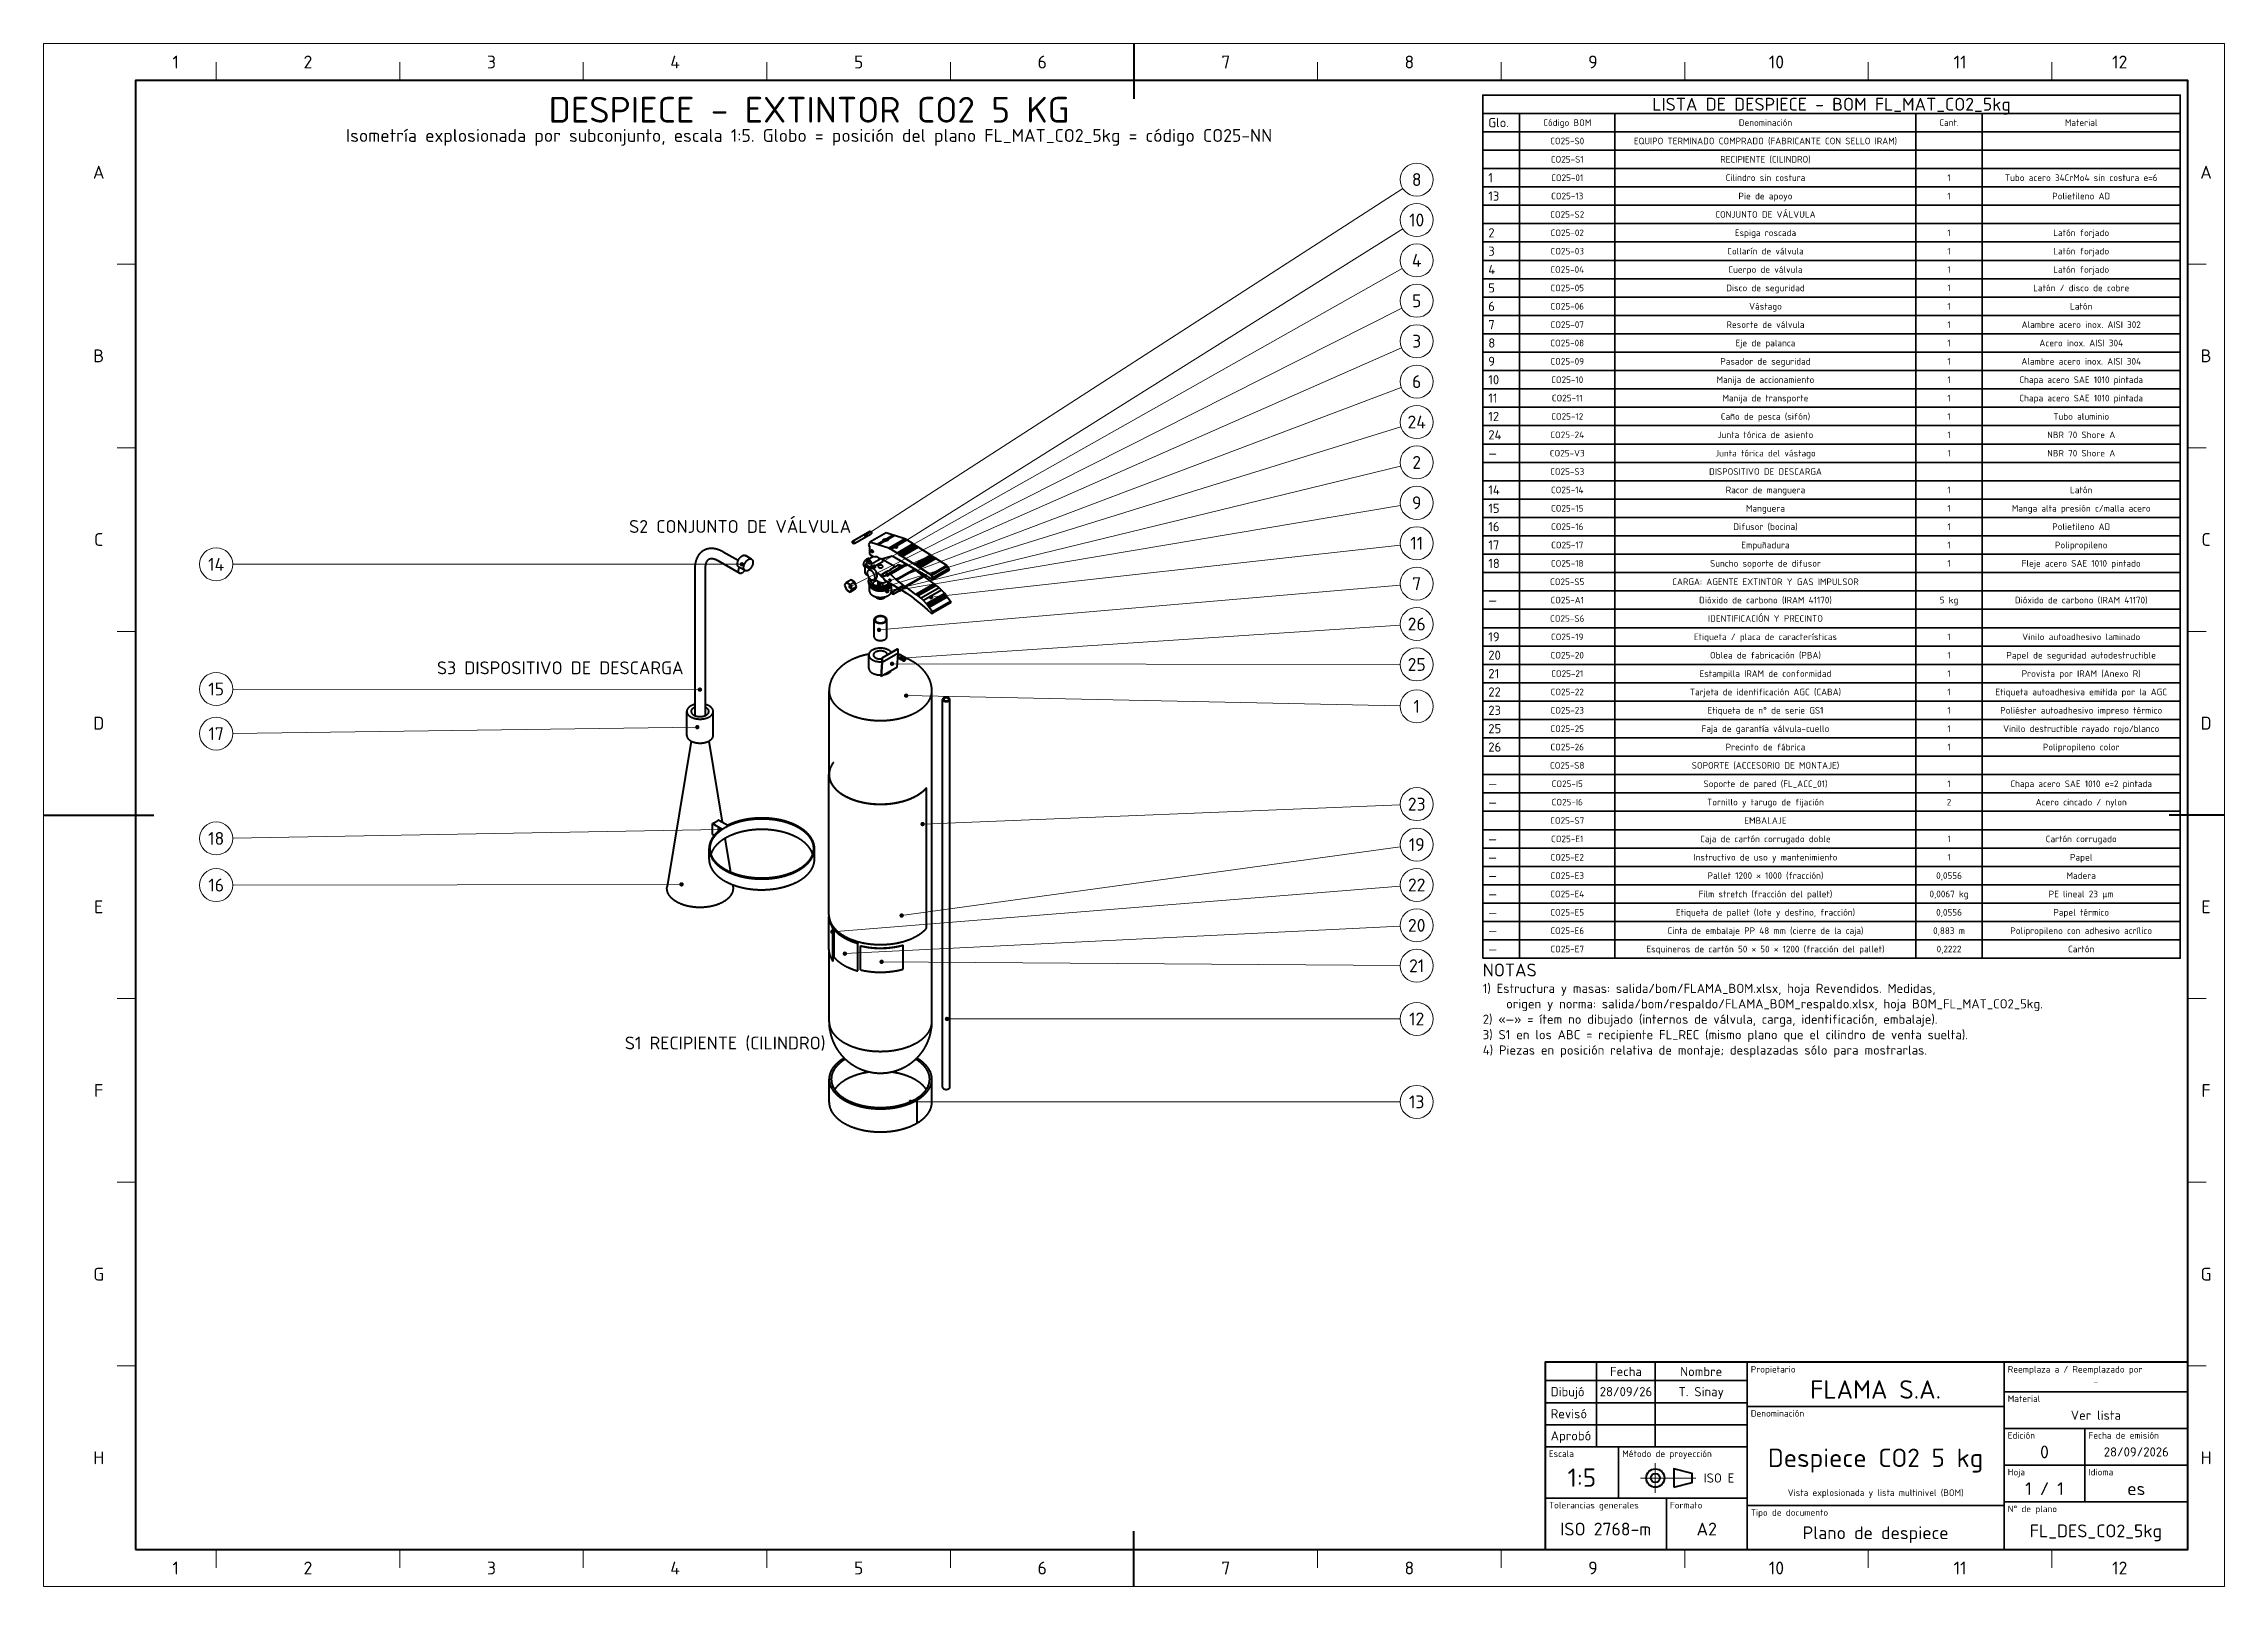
# Model space of a CAD drawing. Header units: millimetres. Extents: x 0 to 594, y 0 to 420.
import ezdxf
from ezdxf.enums import TextEntityAlignment as Align

# ---------------------------------------------------------------- set-up
doc = ezdxf.new("R2010")
doc.units = ezdxf.units.MM
doc.linetypes.add('IRAM-F-TRAZO-PUNTO', pattern=[20, 15, -2, 1, -2])
for name, color, linetype, lineweight in [('01-VISIBLE', 7, 'CONTINUOUS', 70), ('03-EJE', 1, 'IRAM-F-TRAZO-PUNTO', 18), ('06-TEXTO', 7, 'CONTINUOUS', 25), ('07-RECUADRO', 7, 'CONTINUOUS', 70), ('08-FINA', 5, 'CONTINUOUS', 18), ('10-ROTULO', 7, 'CONTINUOUS', 35), ('11-TEXTO-ROTULO', 7, 'CONTINUOUS', 25)]:
    doc.layers.add(name, color=color, linetype=linetype, lineweight=lineweight)
doc.styles.add('ISO3098', font='isocpeur.ttf')

msp = doc.modelspace()

# ---------------------------------------------------------------- texts
at = {"layer": '06-TEXTO', "style": 'ISO3098'}
for s, height, p in [('1', 3.5, (36, 415)), ('2', 3.5, (72, 415)), ('3', 3.5, (122, 415)), ('4', 3.5, (172, 415)), ('5', 3.5, (222, 415)), ('6', 3.5, (272, 415)), ('7', 3.5, (322, 415)), ('8', 3.5, (372, 415)), ('9', 3.5, (422, 415)), ('10', 3.5, (472, 415)), ('11', 3.5, (522, 415)), ('12', 3.5, (565.5, 415)), ('DESPIECE - EXTINTOR CO2 5 KG', 7, (208.5, 402)), ('LISTA DE DESPIECE - BOM FL_MAT_CO2_5kg', 3.5, (487, 403.5)), ('Código BOM', 1.8, (415, 398.5)), ('Denominación', 1.8, (469, 398.5)), ('Cant.', 1.8, (519, 398.5)), ('Material', 1.8, (555, 398.5)), ('Isometría explosionada por subconjunto, escala 1:5. Globo = posición del plano FL_MAT_CO2_5kg = código CO25-NN', 3.5, (208.5, 395)), ('CO25-S0', 1.8, (415, 393.5)), ('EQUIPO TERMINADO COMPRADO (FABRICANTE CON SELLO IRAM)', 1.8, (469, 393.5)), ('A', 3.5, (15, 385)), ('CO25-S1', 1.8, (415, 388.5)), ('RECIPIENTE (CILINDRO)', 1.8, (469, 388.5)), ('A', 3.5, (589, 385)), ('8', 3.5, (374, 382.99)), ('CO25-01', 1.8, (415, 383.5)), ('Cilindro sin costura', 1.8, (469, 383.5)), ('1', 1.8, (519, 383.5)), ('Tubo acero 34CrMo4 sin costura e=6', 1.8, (555, 383.5)), ('CO25-S2', 1.8, (415, 373.5)), ('CO25-13', 1.8, (415, 378.5)), ('CONJUNTO DE VÁLVULA', 1.8, (469, 373.5)), ('Pie de apoyo', 1.8, (469, 378.5)), ('1', 1.8, (519, 378.5)), ('Polietileno AD', 1.8, (555, 378.5)), ('10', 3.5, (374, 371.99)), ('CO25-02', 1.8, (415, 368.5)), ('Espiga roscada', 1.8, (469, 368.5)), ('1', 1.8, (519, 368.5)), ('Latón forjado', 1.8, (555, 368.5)), ('4', 3.5, (374, 360.99)), ('CO25-03', 1.8, (415, 363.5)), ('Collarín de válvula', 1.8, (469, 363.5)), ('1', 1.8, (519, 363.5)), ('Latón forjado', 1.8, (555, 363.5)), ('CO25-04', 1.8, (415, 358.5)), ('Cuerpo de válvula', 1.8, (469, 358.5)), ('1', 1.8, (519, 358.5)), ('Latón forjado', 1.8, (555, 358.5)), ('5', 3.5, (374, 349.99)), ('CO25-05', 1.8, (415, 353.5)), ('Disco de seguridad', 1.8, (469, 353.5)), ('1', 1.8, (519, 353.5)), ('Latón / disco de cobre', 1.8, (555, 353.5)), ('CO25-06', 1.8, (415, 348.5)), ('Vástago', 1.8, (469, 348.5)), ('1', 1.8, (519, 348.5)), ('Latón', 1.8, (555, 348.5)), ('3', 3.5, (374, 338.99)), ('CO25-08', 1.8, (415, 338.5)), ('CO25-07', 1.8, (415, 343.5)), ('Resorte de válvula', 1.8, (469, 343.5)), ('Eje de palanca', 1.8, (469, 338.5)), ('1', 1.8, (519, 343.5)), ('1', 1.8, (519, 338.5)), ('Alambre acero inox. AISI 302', 1.8, (555, 343.5)), ('Acero inox. AISI 304', 1.8, (555, 338.5)), ('B', 3.5, (15, 335)), ('CO25-09', 1.8, (415, 333.5)), ('Pasador de seguridad', 1.8, (469, 333.5)), ('1', 1.8, (519, 333.5)), ('Alambre acero inox. AISI 304', 1.8, (555, 333.5)), ('B', 3.5, (589, 335)), ('6', 3.5, (374, 327.99)), ('CO25-10', 1.8, (415, 328.5)), ('Manija de accionamiento', 1.8, (469, 328.5)), ('1', 1.8, (519, 328.5)), ('Chapa acero SAE 1010 pintada', 1.8, (555, 328.5)), ('CO25-11', 1.8, (415, 323.5)), ('Manija de transporte', 1.8, (469, 323.5)), ('1', 1.8, (519, 323.5)), ('Chapa acero SAE 1010 pintada', 1.8, (555, 323.5)), ('24', 3.5, (374, 316.99)), ('CO25-12', 1.8, (415, 318.5)), ('Caño de pesca (sifón)', 1.8, (469, 318.5)), ('1', 1.8, (519, 318.5)), ('Tubo aluminio', 1.8, (555, 318.5)), ('CO25-V3', 1.8, (415, 308.5)), ('CO25-24', 1.8, (415, 313.5)), ('Junta tórica del vástago', 1.8, (469, 308.5)), ('Junta tórica de asiento', 1.8, (469, 313.5)), ('1', 1.8, (519, 313.5)), ('1', 1.8, (519, 308.5)), ('NBR 70 Shore A', 1.8, (555, 313.5)), ('NBR 70 Shore A', 1.8, (555, 308.5)), ('2', 3.5, (374, 305.99)), ('CO25-S3', 1.8, (415, 303.5)), ('DISPOSITIVO DE DESCARGA', 1.8, (469, 303.5)), ('CO25-14', 1.8, (415, 298.5)), ('Racor de manguera', 1.8, (469, 298.5)), ('1', 1.8, (519, 298.5)), ('Latón', 1.8, (555, 298.5)), ('S2 CONJUNTO DE VÁLVULA', 3.5, (189.72, 288.55)), ('9', 3.5, (374, 294.99)), ('CO25-15', 1.8, (415, 293.5)), ('Manguera', 1.8, (469, 293.5)), ('1', 1.8, (519, 293.5)), ('Manga alta presión c/malla acero', 1.8, (555, 293.5)), ('C', 3.5, (15, 285)), ('11', 3.5, (374, 283.99)), ('CO25-16', 1.8, (415, 288.5)), ('Difusor (bocina)', 1.8, (469, 288.5)), ('1', 1.8, (519, 288.5)), ('Polietileno AD', 1.8, (555, 288.5)), ('C', 3.5, (589, 285)), ('14', 3.5, (47, 278.25)), ('CO25-18', 1.8, (415, 278.5)), ('CO25-17', 1.8, (415, 283.5)), ('Suncho soporte de difusor', 1.8, (469, 278.5)), ('Empuñadura', 1.8, (469, 283.5)), ('1', 1.8, (519, 283.5)), ('1', 1.8, (519, 278.5)), ('Fleje acero SAE 1010 pintado', 1.8, (555, 278.5)), ('Polipropileno', 1.8, (555, 283.5)), ('7', 3.5, (374, 272.99)), ('CO25-S5', 1.8, (415, 273.5)), ('CARGA: AGENTE EXTINTOR Y GAS IMPULSOR', 1.8, (469, 273.5)), ('CO25-A1', 1.8, (415, 268.5)), ('Dióxido de carbono (IRAM 41170)', 1.8, (469, 268.5)), ('5 kg', 1.8, (519, 268.5)), ('Dióxido de carbono (IRAM 41170)', 1.8, (555, 268.5)), ('26', 3.5, (374, 261.99)), ('CO25-S6', 1.8, (415, 263.5)), ('IDENTIFICACIÓN Y PRECINTO', 1.8, (469, 263.5)), ('CO25-19', 1.8, (415, 258.5)), ('Etiqueta / placa de características', 1.8, (469, 258.5)), ('1', 1.8, (519, 258.5)), ('Vinilo autoadhesivo laminado', 1.8, (555, 258.5)), ('S3 DISPOSITIVO DE DESCARGA', 3.5, (140.72, 250.07)), ('25', 3.5, (374, 250.99)), ('CO25-20', 1.8, (415, 253.5)), ('Oblea de fabricación (PBA)', 1.8, (469, 253.5)), ('1', 1.8, (519, 253.5)), ('Papel de seguridad autodestructible', 1.8, (555, 253.5)), ('Provista por IRAM (Anexo R)', 1.8, (555, 248.5)), ('15', 3.5, (47, 244.3)), ('CO25-22', 1.8, (415, 243.5)), ('CO25-21', 1.8, (415, 248.5)), ('Tarjeta de identificación AGC (CABA)', 1.8, (469, 243.5)), ('Estampilla IRAM de conformidad', 1.8, (469, 248.5)), ('1', 1.8, (519, 248.5)), ('1', 1.8, (519, 243.5)), ('Etiqueta autoadhesiva emitida por la AGC', 1.8, (555, 243.5)), ('1', 3.5, (374, 239.59)), ('CO25-23', 1.8, (415, 238.5)), ('Etiqueta de n° de serie GS1', 1.8, (469, 238.5)), ('1', 1.8, (519, 238.5)), ('Poliéster autoadhesivo impreso térmico', 1.8, (555, 238.5)), ('D', 3.5, (15, 235)), ('17', 3.5, (47, 232.16)), ('CO25-25', 1.8, (415, 233.5)), ('Faja de garantía válvula-cuello', 1.8, (469, 233.5)), ('1', 1.8, (519, 233.5)), ('Vinilo destructible rayado rojo/blanco', 1.8, (555, 233.5)), ('D', 3.5, (589, 235)), ('CO25-26', 1.8, (415, 228.5)), ('Precinto de fábrica', 1.8, (469, 228.5)), ('1', 1.8, (519, 228.5)), ('Polipropileno color', 1.8, (555, 228.5)), ('CO25-S8', 1.8, (415, 223.5)), ('SOPORTE (ACCESORIO DE MONTAJE)', 1.8, (469, 223.5)), ('23', 3.5, (374, 212.96)), ('CO25-I5', 1.8, (415, 218.5)), ('CO25-I6', 1.8, (415, 213.5)), ('Soporte de pared (FL_ACC_01)', 1.8, (469, 218.5)), ('Tornillo y tarugo de fijación', 1.8, (469, 213.5)), ('2', 1.8, (519, 213.5)), ('1', 1.8, (519, 218.5)), ('Chapa acero SAE 1010 e=2 pintada', 1.8, (555, 218.5)), ('Acero cincado / nylon', 1.8, (555, 213.5)), ('CO25-S7', 1.8, (415, 208.5)), ('EMBALAJE', 1.8, (469, 208.5)), ('18', 3.5, (47, 203.62)), ('19', 3.5, (374, 201.96)), ('CO25-E1', 1.8, (415, 203.5)), ('Caja de cartón corrugado doble', 1.8, (469, 203.5)), ('1', 1.8, (519, 203.5)), ('Cartón corrugado', 1.8, (555, 203.5)), ('CO25-E2', 1.8, (415, 198.5)), ('Instructivo de uso y mantenimiento', 1.8, (469, 198.5)), ('1', 1.8, (519, 198.5)), ('Papel', 1.8, (555, 198.5)), ('16', 3.5, (47, 190.91)), ('22', 3.5, (374, 190.96)), ('CO25-E3', 1.8, (415, 193.5)), ('Pallet 1200 × 1000 (fracción)', 1.8, (469, 193.5)), ('0,0556', 1.8, (519, 193.5)), ('Madera', 1.8, (555, 193.5)), ('E', 3.5, (15, 185)), ('CO25-E4', 1.8, (415, 188.5)), ('CO25-E5', 1.8, (415, 183.5)), ('Etiqueta de pallet (lote y destino, fracción)', 1.8, (469, 183.5)), ('Film stretch (fracción del pallet)', 1.8, (469, 188.5)), ('0,0067 kg', 1.8, (519, 188.5)), ('0,0556', 1.8, (519, 183.5)), ('PE lineal 23 µm', 1.8, (555, 188.5)), ('Papel térmico', 1.8, (555, 183.5)), ('E', 3.5, (589, 185)), ('20', 3.5, (374, 179.96)), ('CO25-E6', 1.8, (415, 178.5)), ('Cinta de embalaje PP 48 mm (cierre de la caja)', 1.8, (469, 178.5)), ('0,883 m', 1.8, (519, 178.5)), ('Polipropileno con adhesivo acrílico', 1.8, (555, 178.5)), ('CO25-E7', 1.8, (415, 173.5)), ('Esquineros de cartón 50 × 50 × 1200 (fracción del pallet)', 1.8, (469, 173.5)), ('0,2222', 1.8, (519, 173.5)), ('Cartón', 1.8, (555, 173.5)), ('21', 3.5, (374, 168.96)), ('12', 3.5, (374, 154.48)), ('S1 RECIPIENTE (CILINDRO)', 3.5, (185.64, 147.93)), ('F', 3.5, (15, 135)), ('F', 3.5, (589, 135)), ('13', 3.5, (374, 131.9)), ('G', 3.5, (15, 85)), ('G', 3.5, (589, 85)), ('H', 3.5, (15, 35)), ('H', 3.5, (589, 35)), ('1', 3.5, (36, 5)), ('2', 3.5, (72, 5)), ('3', 3.5, (122, 5)), ('4', 3.5, (172, 5)), ('5', 3.5, (222, 5)), ('6', 3.5, (272, 5)), ('7', 3.5, (322, 5)), ('8', 3.5, (372, 5)), ('9', 3.5, (422, 5)), ('10', 3.5, (472, 5)), ('11', 3.5, (522, 5)), ('12', 3.5, (565.5, 5))]:
    msp.add_text(s, height=height, dxfattribs=at).set_placement(p, align=Align.MIDDLE_CENTER)
for s, p in [('Glo.', (393.5, 398.5)), ('1', (393.5, 383.5)), ('13', (393.5, 378.5)), ('2', (393.5, 368.5)), ('3', (393.5, 363.5)), ('4', (393.5, 358.5)), ('5', (393.5, 353.5)), ('7', (393.5, 343.5)), ('6', (393.5, 348.5)), ('8', (393.5, 338.5)), ('9', (393.5, 333.5)), ('10', (393.5, 328.5)), ('11', (393.5, 323.5)), ('12', (393.5, 318.5)), ('24', (393.5, 313.5)), ('—', (393.5, 308.5)), ('14', (393.5, 298.5)), ('15', (393.5, 293.5)), ('16', (393.5, 288.5)), ('17', (393.5, 283.5)), ('18', (393.5, 278.5)), ('—', (393.5, 268.5)), ('19', (393.5, 258.5)), ('20', (393.5, 253.5)), ('21', (393.5, 248.5)), ('22', (393.5, 243.5)), ('23', (393.5, 238.5)), ('25', (393.5, 233.5)), ('26', (393.5, 228.5)), ('—', (393.5, 218.5)), ('—', (393.5, 213.5)), ('—', (393.5, 203.5)), ('—', (393.5, 198.5)), ('—', (393.5, 193.5)), ('—', (393.5, 188.5)), ('—', (393.5, 183.5)), ('—', (393.5, 178.5)), ('—', (393.5, 173.5))]:
    msp.add_text(s, height=2.5, dxfattribs=at).set_placement(p, align=Align.MIDDLE_LEFT)
for s, height, p in [('NOTAS', 3.5, (392, 165)), ('1) Estructura y masas: salida/bom/FLAMA_BOM.xlsx, hoja Revendidos. Medidas,', 2.5, (392, 160.8)), ('2) «—» = ítem no dibujado (internos de válvula, carga, identificación, embalaje).', 2.5, (392, 152.4)), ('    origen y norma: salida/bom/respaldo/FLAMA_BOM_respaldo.xlsx, hoja BOM_FL_MAT_CO2_5kg.', 2.5, (392, 156.6)), ('3) S1 en los ABC = recipiente FL_REC (mismo plano que el cilindro de venta suelta).', 2.5, (392, 148.2)), ('4) Piezas en posición relativa de montaje; desplazadas sólo para mostrarlas.', 2.5, (392, 144))]:
    msp.add_text(s, height=height, dxfattribs=at).set_placement(p, align=Align.BOTTOM_LEFT)
at = {"layer": '11-TEXTO-ROTULO', "style": 'ISO3098'}
for s, height, p in [('Fecha', 2.5, (431, 58.5)), ('Nombre', 2.5, (451.5, 58.5)), ('28/09/26', 2.5, (431, 53)), ('T. Sinay', 2.5, (451.5, 53)), ('FLAMA S.A.', 5, (499, 53.6)), ('-', 1.8, (559, 55.6)), ('Ver lista', 2.5, (559, 46.6)), ('Despiece CO2 5 kg', 5, (499, 35)), ('0', 3.5, (545, 36.6)), ('28/09/2026', 2.5, (570, 36.6)), ('1:5', 5, (419, 29.6)), ('Vista explosionada y lista multinivel (BOM)', 1.8, (499, 25.5)), ('1 / 1', 3.5, (545, 26.6)), ('es', 3.5, (570, 26.6)), ('ISO 2768-m', 3.5, (425.5, 15.6)), ('A2', 3.5, (453, 15.6)), ('Plano de despiece', 3.5, (499, 14.6)), ('FL_DES_CO2_5kg', 3.5, (559, 15.1))]:
    msp.add_text(s, height=height, dxfattribs=at).set_placement(p, align=Align.MIDDLE_CENTER)
for s, p in [('Propietario', (465, 60)), ('Reemplaza a / Reemplazado por', (535, 60)), ('Denominación', (465, 48)), ('Material', (535, 52)), ('Edición', (535, 42)), ('Fecha de emisión', (557, 42)), ('Escala', (410, 37)), ('Método de proyección', (430, 37)), ('Hoja', (535, 32)), ('Idioma', (557, 32)), ('Tolerancias generales', (410, 23)), ('Formato', (443, 23)), ('Tipo de documento', (465, 21)), ('N° de plano', (535, 22))]:
    msp.add_text(s, height=1.8, dxfattribs=at).set_placement(p, align=Align.TOP_LEFT)
for s, p in [('Dibujó', (410.5, 53)), ('Revisó', (410.5, 47)), ('Aprobó', (410.5, 41))]:
    msp.add_text(s, height=2.5, dxfattribs=at).set_placement(p, align=Align.MIDDLE_LEFT)
msp.add_text('ISO E', height=2.5, dxfattribs=at).set_placement((460.5, 29.5), align=Align.MIDDLE_RIGHT)

# ---------------------------------------------------------------- hatches: boundary and pattern name
at = {"layer": '08-FINA'}
h = msp.add_hatch(color=7, dxfattribs=at)
h.dxf.hatch_style = 1
edge = h.paths.add_edge_path()
edge.add_arc((223.95, 286.19), 0.6, 0, 360)
h = msp.add_hatch(color=7, dxfattribs=at)
h.dxf.hatch_style = 1
edge = h.paths.add_edge_path()
edge.add_arc((232.2, 283.03), 0.6, 0, 360)
h = msp.add_hatch(color=7, dxfattribs=at)
h.dxf.hatch_style = 1
edge = h.paths.add_edge_path()
edge.add_arc((190.2, 278.25), 0.6, 0, 360)
h = msp.add_hatch(color=7, dxfattribs=at)
h.dxf.hatch_style = 1
edge = h.paths.add_edge_path()
edge.add_arc((226.25, 277.63), 0.6, 0, 360)
h = msp.add_hatch(color=7, dxfattribs=at)
h.dxf.hatch_style = 1
edge = h.paths.add_edge_path()
edge.add_arc((227.55, 272.69), 0.6, 0, 360)
h = msp.add_hatch(color=7, dxfattribs=at)
h.dxf.hatch_style = 1
edge = h.paths.add_edge_path()
edge.add_arc((229.81, 275.43), 0.6, 0, 360)
h = msp.add_hatch(color=7, dxfattribs=at)
h.dxf.hatch_style = 1
edge = h.paths.add_edge_path()
edge.add_arc((219.74, 272.17), 0.6, 0, 360)
h = msp.add_hatch(color=7, dxfattribs=at)
h.dxf.hatch_style = 1
edge = h.paths.add_edge_path()
edge.add_arc((229.75, 270.92), 0.6, 0, 360)
h = msp.add_hatch(color=7, dxfattribs=at)
h.dxf.hatch_style = 1
edge = h.paths.add_edge_path()
edge.add_arc((229.85, 272.29), 0.6, 0, 360)
h = msp.add_hatch(color=7, dxfattribs=at)
h.dxf.hatch_style = 1
edge = h.paths.add_edge_path()
edge.add_arc((233.16, 271.31), 0.6, 0, 360)
h = msp.add_hatch(color=7, dxfattribs=at)
h.dxf.hatch_style = 1
edge = h.paths.add_edge_path()
edge.add_arc((241.71, 269.29), 0.6, 0, 360)
h = msp.add_hatch(color=7, dxfattribs=at)
h.dxf.hatch_style = 1
edge = h.paths.add_edge_path()
edge.add_arc((227.55, 260.39), 0.6, 0, 360)
h = msp.add_hatch(color=7, dxfattribs=at)
h.dxf.hatch_style = 1
edge = h.paths.add_edge_path()
edge.add_arc((231.09, 251.17), 0.6, 0, 360)
h = msp.add_hatch(color=7, dxfattribs=at)
h.dxf.hatch_style = 1
edge = h.paths.add_edge_path()
edge.add_arc((233.55, 252.69), 0.6, 0, 360)
h = msp.add_hatch(color=7, dxfattribs=at)
h.dxf.hatch_style = 1
edge = h.paths.add_edge_path()
edge.add_arc((178.75, 244.14), 0.6, 0, 360)
h = msp.add_hatch(color=7, dxfattribs=at)
h.dxf.hatch_style = 1
edge = h.paths.add_edge_path()
edge.add_arc((234.95, 242.49), 0.6, 0, 360)
h = msp.add_hatch(color=7, dxfattribs=at)
h.dxf.hatch_style = 1
edge = h.paths.add_edge_path()
edge.add_arc((178.05, 233.92), 0.6, 0, 360)
h = msp.add_hatch(color=7, dxfattribs=at)
h.dxf.hatch_style = 1
edge = h.paths.add_edge_path()
edge.add_arc((239.42, 207.53), 0.6, 0, 360)
h = msp.add_hatch(color=7, dxfattribs=at)
h.dxf.hatch_style = 1
edge = h.paths.add_edge_path()
edge.add_arc((184.09, 206.09), 0.6, 0, 360)
h = msp.add_hatch(color=7, dxfattribs=at)
h.dxf.hatch_style = 1
edge = h.paths.add_edge_path()
edge.add_arc((173.75, 191.11), 0.6, 0, 360)
h = msp.add_hatch(color=7, dxfattribs=at)
h.dxf.hatch_style = 1
edge = h.paths.add_edge_path()
edge.add_arc((214.83, 178.21), 0.6, 0, 360)
h = msp.add_hatch(color=7, dxfattribs=at)
h.dxf.hatch_style = 1
edge = h.paths.add_edge_path()
edge.add_arc((233.7, 182.63), 0.6, 0, 360)
h = msp.add_hatch(color=7, dxfattribs=at)
h.dxf.hatch_style = 1
edge = h.paths.add_edge_path()
edge.add_arc((218.25, 172.25), 0.6, 0, 360)
h = msp.add_hatch(color=7, dxfattribs=at)
h.dxf.hatch_style = 1
edge = h.paths.add_edge_path()
edge.add_arc((228.25, 170.03), 0.6, 0, 360)
h = msp.add_hatch(color=7, dxfattribs=at)
h.dxf.hatch_style = 1
edge = h.paths.add_edge_path()
edge.add_arc((246.06, 154.48), 0.6, 0, 360)
h = msp.add_hatch(color=7, dxfattribs=at)
h.dxf.hatch_style = 1
edge = h.paths.add_edge_path()
edge.add_arc((236.16, 131.9), 0.6, 0, 360)

# ---------------------------------------------------------------- linework, layer by layer
at = {"layer": '01-VISIBLE'}
for p, q in [((220.36, 284.56), (225.03, 287.26)), ((220.76, 283.87), (225.43, 286.56)), ((229.47, 286.8), (225.09, 284.27)), ((231.41, 286.21), (229.47, 286.8)), ((231.41, 286.21), (229.69, 285.22)), ((231.48, 286.17), (229.78, 285.19)), ((231.65, 286.13), (229.94, 285.14)), ((231.72, 286.11), (230, 285.12)), ((230.19, 282.68), (234.57, 285.21)), ((231.48, 286.17), (231.41, 286.21)), ((231.56, 286.07), (231.48, 286.17)), ((231.72, 286.11), (231.65, 286.13)), ((234.57, 285.21), (231.72, 286.11)), ((235.1, 284.91), (234.57, 285.21)), ((189.19, 279.26), (185.14, 281.59)), ((192.85, 279.65), (191.16, 280.63)), ((224.43, 279.52), (225.95, 280.4)), ((224.91, 283.95), (224.72, 283.51)), ((224.72, 283.51), (224.96, 283.06)), ((224.96, 284.2), (224.91, 283.95)), ((225.09, 284.27), (224.96, 284.2)), ((224.96, 283.06), (224.96, 281.18)), ((224.96, 281.18), (225.09, 280.95)), ((227.03, 283.68), (225.09, 284.27)), ((225.09, 280.95), (225.5, 280.61)), ((225.5, 280.61), (225.76, 280.46)), ((225.51, 278.38), (228, 279.81)), ((225.76, 280.46), (226.46, 280.25)), ((228.75, 284.67), (227.03, 283.68)), ((227.1, 283.64), (227.03, 283.68)), ((228.8, 284.62), (227.1, 283.64)), ((227.17, 283.54), (227.1, 283.64)), ((227.27, 283.6), (227.17, 283.54)), ((228.97, 284.58), (227.27, 283.6)), ((227.34, 283.58), (227.27, 283.6)), ((229.07, 284.58), (227.34, 283.58)), ((230.19, 282.68), (227.34, 283.58)), ((227.43, 279.97), (228.34, 279.71)), ((228.34, 279.71), (231.1, 280.58)), ((228.62, 279.05), (228.62, 279.8)), ((228.62, 279.54), (231.91, 277.64)), ((230.72, 282.38), (230.19, 282.68)), ((230.72, 282.38), (235.1, 284.91)), ((230.74, 282.34), (230.72, 282.38)), ((230.74, 282.34), (235.12, 284.87)), ((232.46, 281.26), (230.74, 282.34)), ((231.1, 280.58), (240.68, 275.05)), ((236.85, 283.79), (232.46, 281.26)), ((232.49, 281.22), (232.46, 281.26)), ((236.87, 283.75), (232.49, 281.22)), ((232.92, 280.97), (232.49, 281.22)), ((237.3, 283.5), (232.92, 280.97)), ((232.94, 280.93), (232.92, 280.97)), ((237.33, 283.46), (232.94, 280.93)), ((233.35, 280.69), (232.94, 280.93)), ((237.73, 283.22), (233.35, 280.69)), ((233.37, 280.65), (233.35, 280.69)), ((237.76, 283.18), (233.37, 280.65)), ((233.78, 280.42), (233.37, 280.65)), ((238.17, 282.95), (233.78, 280.42)), ((233.81, 280.37), (233.78, 280.42)), ((238.19, 282.91), (233.81, 280.37)), ((237.28, 278.18), (233.81, 280.37)), ((235.12, 284.87), (235.1, 284.91)), ((236.85, 283.79), (235.12, 284.87)), ((236.87, 283.75), (236.85, 283.79)), ((237.3, 283.5), (236.87, 283.75)), ((241.66, 280.71), (237.28, 278.18)), ((237.33, 283.46), (237.3, 283.5)), ((241.69, 280.66), (237.3, 278.13)), ((237.73, 283.22), (237.33, 283.46)), ((237.76, 283.18), (237.73, 283.22)), ((242.12, 280.42), (237.73, 277.88)), ((238.17, 282.95), (237.76, 283.18)), ((242.14, 280.37), (237.76, 277.84)), ((242.55, 280.14), (238.16, 277.61)), ((238.19, 282.91), (238.17, 282.95)), ((241.66, 280.71), (238.19, 282.91)), ((242.57, 280.1), (238.19, 277.57)), ((242.98, 279.86), (238.59, 277.33)), ((243, 279.82), (238.62, 277.29)), ((241.69, 280.66), (241.66, 280.71)), ((242.12, 280.42), (241.69, 280.66)), ((242.14, 280.37), (242.12, 280.42)), ((242.55, 280.14), (242.14, 280.37)), ((242.57, 280.1), (242.55, 280.14)), ((242.98, 279.86), (242.57, 280.1)), ((243, 279.82), (242.98, 279.86)), ((246.04, 277.9), (243, 279.82)), ((177.39, 277.11), (177.39, 237.06)), ((180.19, 277.11), (180.19, 237.06)), ((189.56, 275.81), (183.74, 279.17)), ((191.05, 276.53), (189.36, 277.51)), ((218.69, 273.26), (218.19, 272.55)), ((219.96, 273.99), (218.69, 273.26)), ((219.68, 272.68), (218.69, 273.26)), ((220.95, 273.42), (219.68, 272.68)), ((220.95, 273.42), (219.96, 273.99)), ((221.44, 272.14), (220.95, 273.42)), ((223.75, 277.48), (223.63, 277.55)), ((223.75, 275.88), (223.75, 277.97)), ((223.99, 278.3), (224.24, 278.44)), ((223.99, 277.64), (225.22, 276.93)), ((223.99, 275.55), (224.47, 275.28)), ((224.24, 277.99), (224.24, 279.11)), ((224.24, 277.99), (225.51, 277.25)), ((225.36, 277.01), (224.65, 276.61)), ((224.67, 273.38), (224.67, 273.87)), ((225.36, 277.01), (225.22, 276.93)), ((225.51, 277.25), (228.62, 279.05)), ((225.51, 277.25), (225.51, 278.38)), ((226.72, 274.33), (226.15, 274.01)), ((226.41, 274.15), (227.95, 273.27)), ((226.86, 276.15), (226.72, 276.07)), ((226.72, 276.07), (227.95, 275.36)), ((227.35, 272.36), (227.35, 273.61)), ((228.1, 275.4), (227.89, 275.28)), ((228.75, 275), (227.89, 275.28)), ((228.1, 275.4), (228.96, 275.13)), ((228.64, 275.53), (228.3, 275.34)), ((228.34, 274.71), (228.84, 274.42)), ((228.43, 275.6), (228.39, 275.57)), ((228.39, 275.57), (228.47, 275.43)), ((228.43, 275.6), (229.81, 276.39)), ((228.64, 275.53), (228.43, 275.6)), ((228.96, 275.13), (228.75, 275)), ((229.01, 274.99), (228.75, 275)), ((228.84, 274.42), (228.85, 274.26)), ((228.85, 274.26), (228.98, 274.04)), ((228.96, 275.13), (229.2, 275.11)), ((228.98, 274.04), (232.89, 271.76)), ((233.96, 277.85), (229.01, 274.99)), ((230.64, 275.54), (229.01, 274.99)), ((229.08, 273.27), (229.7, 273.62)), ((229.1, 275.12), (233.53, 277.67)), ((229.11, 275.12), (233.54, 277.67)), ((229.12, 275.12), (233.54, 277.67)), ((229.13, 275.12), (233.56, 277.67)), ((229.13, 275.12), (233.55, 277.67)), ((233.73, 277.73), (229.2, 275.11)), ((229.51, 275.21), (234.03, 277.82)), ((229.51, 275.21), (230.85, 275.67)), ((230.64, 275.54), (230.85, 275.67)), ((232.17, 274.08), (230.64, 275.54)), ((230.72, 276.92), (232.53, 277.96)), ((230.85, 275.67), (230.87, 275.64)), ((235.26, 278.18), (230.87, 275.64)), ((232.17, 274.08), (237.12, 276.94)), ((232.34, 273.98), (232.17, 274.08)), ((232.34, 273.98), (237.29, 276.84)), ((234.71, 272.2), (232.34, 273.98)), ((232.53, 277.96), (232.62, 278.02)), ((233.53, 277.67), (232.53, 277.96)), ((232.83, 278.14), (232.62, 278.02)), ((232.62, 278.02), (233.48, 277.74)), ((233.69, 277.86), (232.83, 278.14)), ((233.69, 277.86), (233.48, 277.74)), ((233.48, 277.74), (233.73, 277.73)), ((233.54, 277.67), (233.53, 277.67)), ((233.55, 277.67), (233.54, 277.67)), ((233.54, 277.67), (233.54, 277.67)), ((233.56, 277.67), (233.55, 277.67)), ((233.73, 277.73), (233.56, 277.67)), ((233.96, 277.85), (233.69, 277.86)), ((235.14, 278.25), (233.96, 277.85)), ((234.03, 277.82), (235.19, 278.22)), ((235.22, 278.2), (234.03, 277.82)), ((239.66, 275.06), (234.71, 272.2)), ((239.83, 274.96), (234.88, 272.1)), ((237.12, 276.94), (236.67, 277.36)), ((237.29, 276.84), (237.12, 276.94)), ((237.3, 278.13), (237.28, 278.18)), ((239.66, 275.06), (237.29, 276.84)), ((237.73, 277.88), (237.3, 278.13)), ((237.76, 277.84), (237.73, 277.88)), ((238.16, 277.61), (237.76, 277.84)), ((238.19, 277.57), (238.16, 277.61)), ((238.59, 277.33), (238.19, 277.57)), ((238.62, 277.29), (238.59, 277.33)), ((241.66, 275.37), (238.62, 277.29)), ((239.83, 274.96), (239.66, 275.06)), ((242.53, 272.93), (239.83, 274.96)), ((240.68, 275.05), (240.72, 275.05)), ((240.72, 275.05), (240.92, 274.88)), ((240.92, 274.88), (241.04, 274.71)), ((241.04, 274.71), (242.21, 274.03)), ((246.04, 277.9), (241.66, 275.37)), ((241.83, 275.19), (241.66, 275.37)), ((246.21, 277.72), (241.83, 275.19)), ((242.2, 274.55), (241.83, 275.19)), ((246.58, 277.08), (242.2, 274.55)), ((242.34, 274.1), (242.2, 274.55)), ((242.21, 274.03), (242.34, 274.1)), ((246.73, 276.63), (242.34, 274.1)), ((246.21, 277.72), (246.04, 277.9)), ((246.58, 277.08), (246.21, 277.72)), ((246.73, 276.63), (246.58, 277.08)), ((218.19, 272.55), (218.69, 271.28)), ((218.69, 271.28), (219.68, 270.7)), ((220.17, 271.41), (219.68, 272.68)), ((220.95, 271.44), (219.68, 270.7)), ((219.68, 270.7), (220.17, 271.41)), ((221.44, 272.14), (220.17, 271.41)), ((220.95, 271.44), (221.44, 272.14)), ((224.97, 270.96), (224.97, 272.59)), ((227.35, 271.51), (227.35, 271.52)), ((228.55, 272.36), (228.55, 273.13)), ((228.55, 271.51), (228.55, 271.52)), ((230.93, 270.96), (230.93, 272.59)), ((231.04, 270.69), (234.25, 272.55)), ((231.36, 270.14), (234.82, 272.14)), ((233.5, 271.37), (233.75, 271.23)), ((233.75, 271.23), (233.77, 271.19)), ((233.77, 271.19), (235.04, 270.37)), ((234.88, 272.1), (234.71, 272.2)), ((237.58, 270.07), (234.88, 272.1)), ((235.04, 270.37), (236.48, 269.35)), ((236.48, 269.35), (237.7, 268.42)), ((242.53, 272.93), (237.58, 270.07)), ((237.75, 269.97), (237.58, 270.07)), ((237.7, 268.42), (239.26, 267.16)), ((242.7, 272.83), (237.75, 269.97)), ((237.94, 269.81), (237.75, 269.97)), ((242.89, 272.66), (237.94, 269.81)), ((238.25, 269.63), (237.94, 269.81)), ((243.2, 272.48), (238.25, 269.63)), ((239.02, 268.99), (238.25, 269.63)), ((243.97, 271.85), (239.02, 268.99)), ((239.66, 268.37), (239.02, 268.99)), ((244.61, 271.23), (239.66, 268.37)), ((240.48, 267.46), (239.66, 268.37)), ((245.43, 270.31), (240.48, 267.46)), ((240.77, 267.1), (240.48, 267.46)), ((245.72, 269.95), (240.77, 267.1)), ((245.86, 269.71), (240.91, 266.85)), ((246.15, 269.32), (241.2, 266.46)), ((247.06, 268.13), (242.11, 265.27)), ((247.21, 267.86), (242.26, 265)), ((242.7, 272.83), (242.53, 272.93)), ((242.89, 272.66), (242.7, 272.83)), ((243.2, 272.48), (242.89, 272.66)), ((243.97, 271.85), (243.2, 272.48)), ((244.61, 271.23), (243.97, 271.85)), ((245.43, 270.31), (244.61, 271.23)), ((245.72, 269.95), (245.43, 270.31)), ((245.86, 269.71), (245.72, 269.95)), ((246.15, 269.32), (245.86, 269.71)), ((247.06, 268.13), (246.15, 269.32)), ((247.21, 267.86), (247.06, 268.13)), ((226.22, 258.49), (226.22, 263.19)), ((229.68, 258.49), (229.68, 263.19)), ((239.26, 267.16), (240.79, 265.84)), ((240.91, 266.85), (240.77, 267.1)), ((240.79, 265.84), (241.63, 265.05)), ((241.2, 266.46), (240.91, 266.85)), ((242.11, 265.27), (241.2, 266.46)), ((241.63, 265.05), (241.77, 264.97)), ((241.77, 264.97), (242.08, 264.93)), ((242.08, 264.93), (242.26, 265)), ((242.26, 265), (242.11, 265.27)), ((224.75, 249.98), (224.75, 253.57)), ((228.09, 247.77), (228.38, 251.5)), ((228.41, 251.48), (228.12, 247.75)), ((232.37, 250.2), (228.12, 247.75)), ((228.38, 252.8), (232.62, 255.25)), ((228.38, 252.8), (228.41, 252.79)), ((228.38, 251.5), (228.38, 252.8)), ((228.41, 252.79), (232.65, 255.24)), ((232.65, 253.93), (228.41, 251.48)), ((228.41, 252.79), (228.41, 251.48)), ((232.65, 253.93), (232.37, 250.2)), ((232.62, 255.25), (232.65, 255.24)), ((232.65, 255.24), (232.65, 253.93)), ((232.84, 252.79), (234.25, 251.98)), ((233.34, 253.66), (234.75, 252.84)), ((213.95, 221.04), (213.95, 243.79)), ((228.12, 247.75), (228.09, 247.77)), ((241.95, 153.73), (241.95, 243.79)), ((175.19, 231.66), (175.19, 238.2)), ((182.39, 231.66), (182.39, 238.2)), ((244.86, 135.88), (244.86, 241.47)), ((246.86, 135.88), (246.86, 241.47)), ((176.39, 230.11), (169.83, 190.52)), ((181.19, 230.11), (184.84, 208.09)), ((213.89, 182.84), (213.89, 221.04)), ((240.42, 217.37), (240.48, 217.36)), ((240.48, 179.15), (240.48, 217.36)), ((183.89, 208.63), (186.35, 207.21)), ((182.19, 207.65), (184.65, 206.23)), ((182.19, 204.71), (182.19, 207.65)), ((182.19, 204.71), (182.65, 204.45)), ((185.57, 203.62), (187.1, 194.42)), ((181.26, 197.94), (181.26, 200.88)), ((209.98, 197.94), (209.98, 200.88)), ((187.66, 191.04), (187.75, 190.52)), ((213.89, 173.36), (213.89, 182.35)), ((215.05, 179.2), (215, 179.19)), ((215, 170.21), (215, 179.19)), ((215.05, 170.22), (215.05, 179.2)), ((215.38, 178.78), (215.33, 178.77)), ((215.33, 171.25), (215.33, 178.77)), ((213.95, 153.73), (213.95, 172.62)), ((221.77, 175.09), (221.75, 175.06)), ((221.75, 167.55), (221.75, 175.06)), ((221.77, 167.58), (221.77, 175.09)), ((222.5, 174.41), (222.48, 174.38)), ((222.48, 167.85), (222.48, 174.38)), ((234.13, 174.6), (234.16, 174.57)), ((234.16, 168.04), (234.16, 174.57)), ((215.05, 170.22), (215, 170.21)), ((221.77, 167.58), (221.75, 167.55)), ((213.95, 131.81), (213.95, 138.09)), ((241.95, 131.81), (241.95, 138.09)), ((237.85, 132.38), (237.85, 126.09))]:
    msp.add_line(p, q, dxfattribs=at)
for points in [[(225.03, 287.26), (225.06, 287.27), (225.1, 287.28), (225.13, 287.27), (225.17, 287.27), (225.2, 287.25), (225.23, 287.24)], [(225.23, 287.24), (225.3, 287.19), (225.36, 287.12), (225.42, 287.05), (225.46, 286.97), (225.49, 286.89), (225.51, 286.8), (225.51, 286.72), (225.49, 286.63), (225.43, 286.56)], [(228.66, 284.8), (228.69, 284.89), (228.74, 284.95), (228.8, 285.01), (228.87, 285.05), (228.95, 285.09), (229.03, 285.12), (229.11, 285.15), (229.19, 285.18), (229.27, 285.19), (229.35, 285.21), (229.44, 285.22), (229.52, 285.22), (229.61, 285.22), (229.69, 285.22)], [(229.78, 285.19), (229.77, 285.19), (229.75, 285.2), (229.74, 285.2), (229.72, 285.21), (229.71, 285.21), (229.69, 285.22)], [(229.78, 285.19), (229.79, 285.17), (229.81, 285.15), (229.82, 285.14), (229.83, 285.12), (229.85, 285.11), (229.86, 285.09)], [(229.86, 285.09), (229.87, 285.1), (229.89, 285.11), (229.9, 285.12), (229.92, 285.12), (229.93, 285.13), (229.94, 285.14)], [(229.94, 285.14), (229.95, 285.14), (229.96, 285.13), (229.97, 285.13), (229.98, 285.13), (229.99, 285.12), (230, 285.12)], [(185.14, 281.59), (185.07, 281.63), (185, 281.67), (184.93, 281.71), (184.86, 281.75), (184.79, 281.79), (184.72, 281.82), (184.65, 281.86), (184.57, 281.89), (184.5, 281.93), (184.43, 281.96), (184.35, 282), (184.28, 282.03), (184.21, 282.06), (184.13, 282.09), (184.06, 282.12), (183.98, 282.15), (183.91, 282.18), (183.83, 282.2), (183.76, 282.23), (183.68, 282.26), (183.6, 282.28), (183.53, 282.3), (183.45, 282.33), (183.37, 282.35), (183.29, 282.37), (183.21, 282.39), (183.14, 282.41), (183.06, 282.42), (182.98, 282.44), (182.9, 282.46), (182.82, 282.47), (182.74, 282.48), (182.66, 282.5), (182.58, 282.51), (182.5, 282.52), (182.42, 282.53), (182.34, 282.53), (182.26, 282.54), (182.18, 282.54), (182.1, 282.55), (182.02, 282.55), (181.94, 282.55), (181.86, 282.55), (181.78, 282.55), (181.7, 282.55), (181.62, 282.54), (181.54, 282.54), (181.46, 282.53), (181.38, 282.52), (181.3, 282.51), (181.22, 282.5), (181.14, 282.49), (181.06, 282.47), (180.98, 282.46), (180.9, 282.44), (180.82, 282.42), (180.75, 282.4), (180.67, 282.38), (180.59, 282.36), (180.51, 282.33), (180.44, 282.31), (180.36, 282.28), (180.29, 282.25), (180.21, 282.22), (180.14, 282.19), (180.06, 282.16), (179.99, 282.12), (179.92, 282.09), (179.85, 282.05), (179.78, 282.01), (179.71, 281.97), (179.64, 281.93), (179.57, 281.88), (179.5, 281.84), (179.44, 281.79), (179.37, 281.75), (179.31, 281.7), (179.24, 281.65), (179.18, 281.6), (179.12, 281.55), (179.06, 281.49), (179, 281.44), (178.94, 281.38), (178.88, 281.33), (178.83, 281.27), (178.77, 281.21), (178.72, 281.15), (178.67, 281.09), (178.61, 281.03), (178.56, 280.97), (178.51, 280.9), (178.47, 280.84), (178.42, 280.78), (178.37, 280.71), (178.33, 280.64), (178.28, 280.58), (178.24, 280.51), (178.2, 280.44), (178.16, 280.37), (178.12, 280.3), (178.08, 280.23), (178.04, 280.16), (178.01, 280.08), (177.97, 280.01), (177.94, 279.94), (177.91, 279.86), (177.88, 279.79), (177.84, 279.72), (177.82, 279.64), (177.79, 279.57), (177.76, 279.49), (177.73, 279.41), (177.71, 279.34), (177.69, 279.26), (177.66, 279.18), (177.64, 279.11), (177.62, 279.03), (177.6, 278.95), (177.58, 278.87), (177.56, 278.79), (177.55, 278.71), (177.53, 278.64), (177.51, 278.56), (177.5, 278.48), (177.49, 278.4), (177.47, 278.32), (177.46, 278.24), (177.45, 278.16), (177.44, 278.08), (177.43, 278), (177.42, 277.92), (177.42, 277.84), (177.41, 277.76), (177.4, 277.68), (177.4, 277.6), (177.4, 277.52), (177.39, 277.44), (177.39, 277.36), (177.39, 277.28), (177.39, 277.2), (177.39, 277.11)], [(181.14, 279.56), (181.07, 279.52), (181.01, 279.48), (180.95, 279.42), (180.89, 279.37), (180.83, 279.31), (180.78, 279.25), (180.73, 279.19), (180.68, 279.12), (180.64, 279.06), (180.59, 278.99), (180.55, 278.92), (180.52, 278.84), (180.48, 278.77), (180.45, 278.7), (180.42, 278.62), (180.4, 278.55), (180.37, 278.47), (180.35, 278.39), (180.33, 278.31), (180.31, 278.24), (180.29, 278.16), (180.27, 278.08), (180.26, 278), (180.25, 277.92), (180.23, 277.84), (180.22, 277.76), (180.21, 277.68), (180.21, 277.6), (180.2, 277.52), (180.2, 277.44), (180.19, 277.36), (180.19, 277.28), (180.19, 277.2), (180.19, 277.11)], [(183.74, 279.17), (183.67, 279.21), (183.6, 279.25), (183.53, 279.29), (183.46, 279.32), (183.39, 279.36), (183.31, 279.39), (183.24, 279.43), (183.17, 279.46), (183.09, 279.49), (183.02, 279.52), (182.94, 279.55), (182.87, 279.57), (182.79, 279.6), (182.71, 279.62), (182.64, 279.65), (182.56, 279.67), (182.48, 279.69), (182.4, 279.7), (182.32, 279.72), (182.24, 279.73), (182.16, 279.74), (182.08, 279.75), (182, 279.75), (181.92, 279.75), (181.84, 279.75), (181.76, 279.75), (181.68, 279.74), (181.6, 279.73), (181.52, 279.71), (181.44, 279.69), (181.36, 279.67), (181.29, 279.64), (181.21, 279.6), (181.14, 279.56)], [(189.36, 277.51), (189.29, 277.55), (189.23, 277.61), (189.17, 277.67), (189.13, 277.73), (189.09, 277.8), (189.06, 277.88), (189.03, 277.96), (189.01, 278.03), (189, 278.11), (188.99, 278.2), (188.98, 278.28), (188.98, 278.36), (188.99, 278.44), (188.99, 278.52), (189, 278.6), (189.02, 278.68), (189.03, 278.76), (189.05, 278.84), (189.07, 278.92), (189.09, 278.99), (189.12, 279.07), (189.15, 279.15), (189.18, 279.22), (189.21, 279.3), (189.24, 279.37), (189.28, 279.44), (189.32, 279.52), (189.36, 279.59), (189.4, 279.66), (189.44, 279.72), (189.49, 279.79), (189.53, 279.86), (189.58, 279.92), (189.63, 279.99), (189.68, 280.05), (189.74, 280.11), (189.79, 280.17), (189.85, 280.23), (189.91, 280.28), (189.97, 280.33), (190.03, 280.39), (190.1, 280.43), (190.16, 280.48), (190.23, 280.52), (190.3, 280.56), (190.38, 280.6), (190.45, 280.63), (190.53, 280.66), (190.61, 280.68), (190.68, 280.7), (190.77, 280.71), (190.85, 280.71), (190.93, 280.7), (191.01, 280.69), (191.08, 280.66), (191.16, 280.63)], [(191.05, 276.53), (190.99, 276.57), (190.92, 276.63), (190.87, 276.69), (190.83, 276.75), (190.79, 276.83), (190.75, 276.9), (190.73, 276.98), (190.71, 277.06), (190.7, 277.13), (190.69, 277.22), (190.68, 277.3), (190.68, 277.38), (190.68, 277.46), (190.69, 277.54), (190.7, 277.62), (190.71, 277.7), (190.73, 277.78), (190.75, 277.86), (190.77, 277.94), (190.79, 278.01), (190.82, 278.09), (190.84, 278.17), (190.87, 278.24), (190.91, 278.32), (190.94, 278.39), (190.98, 278.46), (191.01, 278.54), (191.05, 278.61), (191.09, 278.68), (191.14, 278.74), (191.18, 278.81), (191.23, 278.88), (191.28, 278.94), (191.33, 279.01), (191.38, 279.07), (191.43, 279.13), (191.49, 279.19), (191.55, 279.25), (191.61, 279.3), (191.67, 279.35), (191.73, 279.41), (191.8, 279.45), (191.86, 279.5), (191.93, 279.54), (192, 279.58), (192.07, 279.62), (192.15, 279.65), (192.22, 279.68), (192.3, 279.7), (192.38, 279.72), (192.46, 279.73), (192.54, 279.73), (192.62, 279.72), (192.7, 279.71), (192.78, 279.68), (192.85, 279.65)], [(192.85, 279.65), (192.92, 279.6), (192.98, 279.55), (193.04, 279.48), (193.08, 279.42), (193.12, 279.35), (193.15, 279.27), (193.18, 279.19), (193.2, 279.11), (193.21, 279.03), (193.22, 278.95), (193.22, 278.87), (193.23, 278.79), (193.22, 278.71), (193.22, 278.63), (193.2, 278.54), (193.19, 278.46), (193.18, 278.38), (193.16, 278.3), (193.14, 278.23), (193.11, 278.15), (193.09, 278.07), (193.06, 277.99), (193.03, 277.92), (192.99, 277.84), (192.96, 277.77), (192.92, 277.7), (192.88, 277.62), (192.84, 277.55), (192.8, 277.48), (192.76, 277.41), (192.71, 277.35), (192.67, 277.28), (192.62, 277.21), (192.56, 277.15), (192.51, 277.09), (192.46, 277.03), (192.4, 276.97), (192.34, 276.91), (192.28, 276.86), (192.22, 276.8), (192.16, 276.75), (192.09, 276.7), (192.02, 276.66), (191.95, 276.62)], [(220.76, 283.87), (220.68, 283.85), (220.6, 283.87), (220.53, 283.91), (220.46, 283.97), (220.41, 284.03), (220.36, 284.1), (220.33, 284.18), (220.3, 284.26), (220.28, 284.34), (220.28, 284.42), (220.31, 284.5), (220.36, 284.56)], [(220.36, 284.56), (220.39, 284.58), (220.43, 284.58), (220.46, 284.58), (220.5, 284.57), (220.53, 284.56), (220.56, 284.54)], [(220.56, 284.54), (220.63, 284.49), (220.7, 284.43), (220.75, 284.36), (220.79, 284.28), (220.82, 284.2), (220.84, 284.11), (220.84, 284.02), (220.82, 283.94), (220.76, 283.87)], [(223.63, 277.55), (223.57, 277.6), (223.51, 277.66), (223.46, 277.72), (223.43, 277.79), (223.4, 277.87), (223.38, 277.95), (223.37, 278.03), (223.36, 278.11), (223.36, 278.19), (223.37, 278.27), (223.37, 278.35), (223.39, 278.43), (223.4, 278.51), (223.43, 278.58), (223.45, 278.66), (223.48, 278.74), (223.51, 278.81), (223.54, 278.89), (223.57, 278.96), (223.61, 279.03), (223.65, 279.1), (223.69, 279.17), (223.74, 279.23), (223.79, 279.3), (223.84, 279.36), (223.89, 279.42), (223.94, 279.48), (224, 279.54), (224.06, 279.59), (224.12, 279.65), (224.19, 279.69), (224.25, 279.74), (224.32, 279.78), (224.4, 279.81), (224.47, 279.84), (224.55, 279.86), (224.63, 279.88), (224.71, 279.88), (224.79, 279.88), (224.87, 279.86), (224.94, 279.82)], [(224.43, 279.52), (224.36, 279.48), (224.31, 279.41), (224.28, 279.34), (224.26, 279.27), (224.24, 279.19), (224.24, 279.11)], [(225.51, 278.38), (225.51, 278.46), (225.5, 278.54), (225.48, 278.62), (225.46, 278.7), (225.43, 278.78), (225.4, 278.85), (225.37, 278.93), (225.33, 279), (225.29, 279.07), (225.24, 279.13), (225.19, 279.2), (225.14, 279.26), (225.08, 279.32), (225.02, 279.38), (224.96, 279.43), (224.89, 279.47), (224.82, 279.51), (224.74, 279.54), (224.66, 279.56), (224.58, 279.57), (224.5, 279.56), (224.43, 279.52)], [(225.85, 281.46), (225.77, 281.44), (225.69, 281.46), (225.62, 281.5), (225.56, 281.55), (225.5, 281.62), (225.45, 281.69), (225.42, 281.76), (225.39, 281.84), (225.37, 281.92), (225.37, 282.01), (225.4, 282.09), (225.45, 282.15)], [(225.45, 282.15), (225.49, 282.16), (225.52, 282.17), (225.56, 282.17), (225.59, 282.16), (225.62, 282.15), (225.65, 282.13)], [(225.65, 282.13), (225.73, 282.08), (225.79, 282.01), (225.84, 281.94), (225.88, 281.86), (225.91, 281.78), (225.93, 281.7), (225.94, 281.61), (225.91, 281.52), (225.85, 281.46)], [(227.43, 279.97), (227.37, 280.03), (227.3, 280.08), (227.23, 280.12), (227.16, 280.17), (227.09, 280.2), (227.02, 280.24), (226.94, 280.27), (226.86, 280.29), (226.78, 280.3), (226.7, 280.31), (226.62, 280.3), (226.54, 280.28), (226.46, 280.25)], [(228.75, 284.67), (228.72, 284.69), (228.7, 284.71), (228.69, 284.73), (228.67, 284.75), (228.67, 284.78), (228.66, 284.8)], [(228.75, 284.67), (228.75, 284.66), (228.76, 284.65), (228.77, 284.64), (228.78, 284.64), (228.79, 284.63), (228.8, 284.62)], [(228.87, 284.52), (228.86, 284.54), (228.84, 284.55), (228.83, 284.57), (228.82, 284.59), (228.81, 284.6), (228.8, 284.62)], [(229.07, 284.58), (229.05, 284.58), (229.04, 284.58), (229.02, 284.58), (229, 284.58), (228.99, 284.58), (228.97, 284.58)], [(229.86, 284.74), (229.79, 284.71), (229.71, 284.67), (229.63, 284.65), (229.55, 284.62), (229.47, 284.61), (229.39, 284.59), (229.31, 284.58), (229.23, 284.58), (229.15, 284.57), (229.07, 284.58)], [(230.06, 284.99), (230.05, 284.94), (230.03, 284.89), (229.99, 284.84), (229.95, 284.81), (229.91, 284.77), (229.86, 284.74)], [(230, 285.12), (230.01, 285.1), (230.03, 285.08), (230.04, 285.06), (230.05, 285.04), (230.06, 285.02), (230.06, 284.99)], [(189.56, 275.81), (189.49, 275.86), (189.43, 275.92), (189.38, 275.98), (189.34, 276.06), (189.31, 276.13), (189.29, 276.21), (189.28, 276.3), (189.27, 276.38), (189.27, 276.46), (189.27, 276.54), (189.28, 276.62), (189.29, 276.71), (189.3, 276.79), (189.32, 276.87), (189.34, 276.95), (189.37, 277.03), (189.4, 277.1), (189.43, 277.18), (189.46, 277.25), (189.5, 277.33), (189.54, 277.4)], [(190.26, 275.88), (190.18, 275.84), (190.11, 275.81), (190.03, 275.78), (189.95, 275.76), (189.87, 275.75), (189.79, 275.75), (189.71, 275.76), (189.63, 275.78), (189.56, 275.81)], [(190.94, 276.59), (190.9, 276.52), (190.85, 276.45), (190.8, 276.39), (190.75, 276.32), (190.7, 276.26), (190.64, 276.19), (190.58, 276.14), (190.52, 276.08), (190.46, 276.02), (190.39, 275.97), (190.33, 275.93), (190.26, 275.88)], [(191.95, 276.62), (191.88, 276.58), (191.8, 276.54), (191.72, 276.51), (191.64, 276.48), (191.55, 276.46), (191.47, 276.45), (191.38, 276.44), (191.3, 276.45), (191.21, 276.46), (191.13, 276.49), (191.05, 276.53)], [(223.99, 278.3), (223.93, 278.26), (223.88, 278.21), (223.83, 278.16), (223.79, 278.1), (223.76, 278.04), (223.75, 277.97)], [(223.75, 277.97), (223.76, 277.9), (223.79, 277.83), (223.83, 277.78), (223.88, 277.72), (223.93, 277.68), (223.99, 277.64)], [(223.75, 275.88), (223.76, 275.81), (223.79, 275.74), (223.83, 275.69), (223.88, 275.63), (223.93, 275.59), (223.99, 275.55)], [(224.65, 276.61), (224.59, 276.56), (224.53, 276.5), (224.48, 276.44), (224.44, 276.37), (224.4, 276.3), (224.38, 276.22), (224.36, 276.14), (224.35, 276.06), (224.34, 275.98), (224.34, 275.9), (224.35, 275.82), (224.35, 275.74), (224.36, 275.66), (224.38, 275.58), (224.4, 275.5), (224.42, 275.42), (224.44, 275.34), (224.47, 275.27), (224.5, 275.19), (224.53, 275.12), (224.56, 275.04), (224.6, 274.97), (224.64, 274.9), (224.68, 274.83), (224.72, 274.76), (224.77, 274.69), (224.81, 274.63), (224.86, 274.56), (224.91, 274.5), (224.97, 274.44), (225.02, 274.38), (225.08, 274.33), (225.14, 274.27), (225.2, 274.22), (225.27, 274.17), (225.33, 274.12), (225.4, 274.08)], [(225.09, 278.38), (225.01, 278.36), (224.93, 278.38), (224.86, 278.41), (224.79, 278.46), (224.74, 278.52), (224.69, 278.59), (224.65, 278.66), (224.61, 278.73), (224.59, 278.81), (224.58, 278.89), (224.58, 278.97), (224.61, 279.05), (224.67, 279.11)], [(226.15, 274.01), (226.22, 274.05), (226.28, 274.11), (226.33, 274.17), (226.37, 274.24), (226.4, 274.31), (226.43, 274.39), (226.44, 274.47), (226.46, 274.55), (226.46, 274.63), (226.46, 274.71), (226.46, 274.79), (226.45, 274.87), (226.44, 274.95), (226.43, 275.03), (226.41, 275.11), (226.39, 275.19), (226.37, 275.26), (226.34, 275.34), (226.31, 275.41), (226.28, 275.49), (226.25, 275.56), (226.21, 275.63), (226.17, 275.7), (226.13, 275.77), (226.09, 275.84), (226.05, 275.91), (226, 275.98), (225.95, 276.04), (225.9, 276.1), (225.85, 276.16), (225.79, 276.22), (225.74, 276.28), (225.68, 276.33), (225.61, 276.38), (225.55, 276.43), (225.49, 276.48), (225.42, 276.52), (225.35, 276.56), (225.27, 276.6), (225.2, 276.63), (225.12, 276.65), (225.04, 276.67), (224.96, 276.68), (224.88, 276.67), (224.8, 276.66), (224.73, 276.64), (224.65, 276.61)], [(224.67, 279.11), (224.7, 279.12), (224.74, 279.13), (224.77, 279.13), (224.81, 279.12), (224.84, 279.1), (224.88, 279.09)], [(224.88, 274.54), (224.84, 274.46), (224.79, 274.38), (224.76, 274.3), (224.73, 274.22), (224.7, 274.13), (224.68, 274.05), (224.67, 273.96), (224.67, 273.87)], [(224.67, 273.87), (224.67, 273.79), (224.68, 273.71), (224.7, 273.63), (224.72, 273.55), (224.74, 273.47), (224.77, 273.4), (224.81, 273.32), (224.85, 273.25), (224.89, 273.18), (224.94, 273.12), (224.99, 273.06), (225.04, 272.99), (225.09, 272.93), (225.15, 272.88), (225.21, 272.82), (225.27, 272.77), (225.34, 272.72), (225.4, 272.67), (225.47, 272.63), (225.54, 272.58), (225.61, 272.54), (225.68, 272.5), (225.75, 272.46), (225.82, 272.43), (225.89, 272.39), (225.97, 272.36), (226.04, 272.33), (226.11, 272.3), (226.19, 272.27), (226.27, 272.24), (226.34, 272.22), (226.42, 272.19), (226.5, 272.17), (226.58, 272.15), (226.65, 272.13), (226.73, 272.11), (226.81, 272.09), (226.89, 272.07), (226.97, 272.06), (227.05, 272.05), (227.13, 272.03), (227.21, 272.02), (227.29, 272.01), (227.37, 272), (227.45, 272), (227.53, 271.99), (227.61, 271.98), (227.69, 271.98), (227.77, 271.98), (227.85, 271.97), (227.93, 271.97), (228.02, 271.97), (228.1, 271.98), (228.18, 271.98), (228.26, 271.98), (228.34, 271.99), (228.42, 271.99), (228.5, 272), (228.58, 272.01), (228.66, 272.02), (228.74, 272.03), (228.82, 272.04), (228.9, 272.05), (228.98, 272.07), (229.06, 272.08), (229.14, 272.1), (229.22, 272.12), (229.29, 272.14), (229.37, 272.16), (229.45, 272.18), (229.53, 272.21), (229.6, 272.23), (229.68, 272.26), (229.76, 272.29), (229.83, 272.32), (229.91, 272.35), (229.98, 272.38), (230.05, 272.41), (230.13, 272.45), (230.2, 272.49), (230.27, 272.53)], [(224.67, 273.38), (224.67, 273.3), (224.68, 273.22), (224.7, 273.14), (224.72, 273.06), (224.74, 272.98), (224.77, 272.91), (224.81, 272.83), (224.85, 272.76), (224.89, 272.69), (224.94, 272.63), (224.99, 272.57), (225.04, 272.5), (225.09, 272.44), (225.15, 272.39), (225.21, 272.33), (225.27, 272.28), (225.34, 272.23), (225.4, 272.18), (225.47, 272.14), (225.54, 272.09), (225.61, 272.05), (225.68, 272.01), (225.75, 271.97), (225.82, 271.94), (225.89, 271.9), (225.97, 271.87), (226.04, 271.84), (226.11, 271.81), (226.19, 271.78), (226.27, 271.75), (226.34, 271.73), (226.42, 271.7), (226.5, 271.68), (226.58, 271.66), (226.65, 271.64), (226.73, 271.62), (226.81, 271.6), (226.89, 271.58), (226.97, 271.57), (227.05, 271.56), (227.13, 271.54), (227.21, 271.53), (227.29, 271.52), (227.37, 271.51), (227.45, 271.51), (227.53, 271.5), (227.61, 271.49), (227.69, 271.49), (227.77, 271.49), (227.85, 271.48), (227.93, 271.48), (228.02, 271.48), (228.1, 271.49), (228.18, 271.49), (228.26, 271.49), (228.34, 271.5), (228.42, 271.5), (228.5, 271.51), (228.58, 271.52), (228.66, 271.53), (228.74, 271.54), (228.82, 271.55), (228.9, 271.56), (228.98, 271.58), (229.06, 271.59), (229.14, 271.61), (229.22, 271.63), (229.29, 271.65), (229.37, 271.67), (229.45, 271.69), (229.53, 271.72), (229.6, 271.74), (229.68, 271.77), (229.76, 271.8), (229.83, 271.83), (229.91, 271.86), (229.98, 271.89), (230.05, 271.92), (230.13, 271.96), (230.2, 272), (230.27, 272.04)], [(224.88, 279.09), (224.94, 279.04), (225, 278.98), (225.06, 278.91), (225.1, 278.84), (225.13, 278.77), (225.16, 278.69), (225.17, 278.6), (225.17, 278.52), (225.14, 278.44), (225.09, 278.38)], [(225.31, 274.14), (225.3, 274.1), (225.29, 274.05), (225.28, 274), (225.27, 273.96), (225.27, 273.91), (225.27, 273.87)], [(225.27, 273.87), (225.27, 273.79), (225.28, 273.71), (225.3, 273.63), (225.33, 273.55), (225.36, 273.47), (225.39, 273.4), (225.43, 273.33), (225.48, 273.27), (225.53, 273.2), (225.58, 273.14), (225.64, 273.08), (225.7, 273.03), (225.76, 272.97), (225.82, 272.92), (225.89, 272.88), (225.96, 272.83), (226.03, 272.79), (226.1, 272.75), (226.17, 272.71), (226.24, 272.67), (226.31, 272.64), (226.39, 272.61), (226.46, 272.58), (226.54, 272.55), (226.62, 272.52), (226.69, 272.5), (226.77, 272.48), (226.85, 272.46), (226.93, 272.44), (227.01, 272.42), (227.09, 272.4), (227.17, 272.39), (227.25, 272.37), (227.33, 272.36), (227.41, 272.35), (227.49, 272.34), (227.57, 272.34), (227.65, 272.33), (227.73, 272.32), (227.81, 272.32), (227.89, 272.32), (227.97, 272.32), (228.05, 272.32), (228.14, 272.32), (228.22, 272.33), (228.3, 272.33), (228.38, 272.34), (228.46, 272.35), (228.54, 272.36), (228.62, 272.37), (228.7, 272.38), (228.78, 272.4), (228.86, 272.41), (228.94, 272.43), (229.02, 272.45), (229.1, 272.47), (229.17, 272.49), (229.25, 272.51), (229.33, 272.54), (229.4, 272.57), (229.48, 272.6), (229.55, 272.63), (229.63, 272.66), (229.7, 272.7), (229.77, 272.73), (229.84, 272.77)], [(225.51, 274.02), (225.47, 273.96), (225.43, 273.9), (225.39, 273.83), (225.35, 273.77), (225.33, 273.69), (225.3, 273.62)], [(225.84, 273.94), (225.77, 273.9), (225.7, 273.85), (225.64, 273.81), (225.57, 273.76), (225.51, 273.71), (225.44, 273.66), (225.39, 273.6), (225.33, 273.54)], [(226.86, 276.15), (226.82, 276.22), (226.77, 276.29), (226.73, 276.35), (226.68, 276.42), (226.63, 276.49), (226.57, 276.55), (226.52, 276.61), (226.46, 276.67), (226.4, 276.72), (226.34, 276.78), (226.28, 276.83), (226.21, 276.88), (226.14, 276.92), (226.07, 276.96), (225.99, 277), (225.92, 277.03), (225.84, 277.06), (225.76, 277.07), (225.68, 277.08), (225.6, 277.08), (225.51, 277.07), (225.43, 277.05), (225.36, 277.01)], [(225.36, 277.01), (225.36, 277.01), (225.36, 277.01), (225.36, 277.01), (225.36, 277.01), (225.36, 277.01), (225.36, 277.01)], [(225.4, 274.08), (225.48, 274.04), (225.56, 274), (225.64, 273.98), (225.73, 273.95), (225.81, 273.94), (225.9, 273.94), (225.99, 273.95), (226.07, 273.97), (226.15, 274.01)], [(226.95, 273.84), (226.87, 273.82), (226.79, 273.79), (226.71, 273.76), (226.63, 273.73), (226.56, 273.69), (226.48, 273.65), (226.41, 273.61), (226.34, 273.57), (226.27, 273.52), (226.2, 273.47), (226.13, 273.42), (226.07, 273.36), (226.01, 273.3), (225.96, 273.24), (225.91, 273.17), (225.87, 273.1), (225.83, 273.02), (225.8, 272.94)], [(226.72, 274.33), (226.79, 274.38), (226.85, 274.44), (226.9, 274.5), (226.94, 274.57), (226.97, 274.65), (226.99, 274.73), (227.01, 274.81), (227.02, 274.89), (227.03, 274.97), (227.03, 275.05), (227.03, 275.14), (227.02, 275.22), (227, 275.3), (226.99, 275.38), (226.97, 275.46), (226.95, 275.54), (226.92, 275.62), (226.9, 275.69), (226.87, 275.77), (226.83, 275.85), (226.8, 275.92), (226.76, 275.99), (226.72, 276.07)], [(228.59, 277.64), (228.57, 277.72), (228.53, 277.79), (228.48, 277.85), (228.41, 277.9), (228.34, 277.93), (228.27, 277.96), (228.19, 277.98), (228.11, 278), (228.03, 278.01), (227.95, 278.01), (227.87, 278.01), (227.79, 278), (227.71, 277.98), (227.63, 277.96), (227.56, 277.93), (227.48, 277.9), (227.42, 277.85), (227.36, 277.79), (227.32, 277.72), (227.31, 277.64)], [(227.31, 277.64), (227.33, 277.56), (227.37, 277.49), (227.43, 277.43), (227.5, 277.38), (227.58, 277.34), (227.66, 277.31), (227.74, 277.29), (227.82, 277.28), (227.91, 277.27), (227.99, 277.27), (228.08, 277.28), (228.16, 277.29), (228.25, 277.31), (228.33, 277.34), (228.4, 277.38)], [(228.34, 274.71), (228.3, 274.78), (228.26, 274.85), (228.21, 274.92), (228.16, 274.98), (228.11, 275.04), (228.06, 275.11), (228, 275.17), (227.95, 275.22), (227.89, 275.28)], [(227.98, 275.34), (227.98, 275.34), (227.97, 275.34), (227.97, 275.35), (227.96, 275.35), (227.95, 275.35), (227.95, 275.36)], [(229.08, 273.27), (229.01, 273.23), (228.93, 273.2), (228.85, 273.17), (228.77, 273.15), (228.68, 273.14), (228.6, 273.13), (228.51, 273.13), (228.43, 273.13), (228.35, 273.14), (228.26, 273.15), (228.18, 273.17), (228.1, 273.2), (228.02, 273.23), (227.95, 273.27)], [(228.4, 277.38), (228.45, 277.41), (228.49, 277.45), (228.53, 277.49), (228.56, 277.53), (228.58, 277.59), (228.59, 277.64)], [(230.1, 272.94), (230.07, 273.02), (230.03, 273.09), (229.99, 273.16), (229.95, 273.23), (229.89, 273.29), (229.84, 273.35), (229.78, 273.41), (229.72, 273.46), (229.65, 273.51), (229.58, 273.56)], [(230.57, 276.57), (230.49, 276.53), (230.41, 276.5), (230.33, 276.47), (230.24, 276.44), (230.16, 276.42), (230.07, 276.41), (229.98, 276.4), (229.9, 276.39), (229.81, 276.39)], [(230.73, 273.65), (230.65, 273.64), (230.57, 273.66), (230.51, 273.71), (230.45, 273.77), (230.41, 273.84), (230.37, 273.91), (230.35, 273.99), (230.34, 274.07), (230.35, 274.15), (230.41, 274.21)], [(230.41, 274.21), (230.43, 274.22), (230.46, 274.22), (230.49, 274.22), (230.51, 274.21), (230.54, 274.2), (230.57, 274.19)], [(230.77, 276.81), (230.76, 276.76), (230.73, 276.71), (230.7, 276.67), (230.66, 276.63), (230.61, 276.6), (230.57, 276.57)], [(230.57, 274.19), (230.64, 274.13), (230.7, 274.07), (230.74, 273.99), (230.78, 273.9), (230.79, 273.81), (230.78, 273.72), (230.73, 273.65)], [(230.7, 276.9), (230.7, 276.91), (230.7, 276.91), (230.71, 276.91), (230.71, 276.91), (230.72, 276.92), (230.72, 276.92)], [(230.74, 276.73), (230.74, 276.76), (230.73, 276.79), (230.72, 276.82), (230.71, 276.85), (230.71, 276.88), (230.7, 276.9)], [(230.72, 276.92), (230.73, 276.9), (230.75, 276.89), (230.76, 276.87), (230.76, 276.85), (230.77, 276.83), (230.77, 276.81)], [(231.94, 277.62), (231.93, 277.63), (231.93, 277.63), (231.92, 277.63), (231.92, 277.64), (231.91, 277.64), (231.91, 277.64)], [(224.97, 270.96), (224.97, 270.88), (224.98, 270.8), (225, 270.72), (225.02, 270.64), (225.05, 270.57), (225.08, 270.49), (225.12, 270.42), (225.16, 270.35), (225.2, 270.29), (225.25, 270.22), (225.31, 270.16), (225.36, 270.11), (225.42, 270.05), (225.48, 270), (225.54, 269.95), (225.61, 269.9), (225.67, 269.85), (225.74, 269.81), (225.81, 269.76), (225.88, 269.72), (225.95, 269.68), (226.02, 269.65), (226.09, 269.61), (226.16, 269.58), (226.24, 269.55), (226.31, 269.52), (226.39, 269.49), (226.47, 269.47), (226.54, 269.44), (226.62, 269.42), (226.7, 269.4), (226.77, 269.38), (226.85, 269.36), (226.93, 269.34), (227.01, 269.33), (227.09, 269.31), (227.17, 269.3), (227.25, 269.29), (227.33, 269.28), (227.41, 269.27), (227.49, 269.26), (227.57, 269.25), (227.65, 269.25), (227.73, 269.24), (227.81, 269.24), (227.89, 269.24), (227.97, 269.24), (228.05, 269.24), (228.13, 269.24), (228.21, 269.25), (228.29, 269.25), (228.37, 269.26), (228.45, 269.26), (228.53, 269.27), (228.61, 269.28), (228.69, 269.29), (228.77, 269.31), (228.85, 269.32), (228.93, 269.33), (229.01, 269.35), (229.08, 269.37), (229.16, 269.39), (229.24, 269.41), (229.32, 269.43), (229.39, 269.45), (229.47, 269.48), (229.55, 269.51), (229.62, 269.54), (229.7, 269.57), (229.77, 269.6), (229.84, 269.63), (229.91, 269.67), (229.99, 269.7), (230.06, 269.74)], [(224.98, 272.57), (225, 272.49), (225.02, 272.41), (225.04, 272.34), (225.08, 272.27), (225.11, 272.19), (225.15, 272.12), (225.2, 272.06), (225.25, 271.99), (225.3, 271.93), (225.36, 271.87), (225.41, 271.82), (225.47, 271.76), (225.54, 271.71), (225.6, 271.66), (225.67, 271.62), (225.73, 271.57), (225.8, 271.53), (225.87, 271.49), (225.94, 271.45), (226.01, 271.41), (226.09, 271.38), (226.16, 271.35), (226.23, 271.32), (226.31, 271.29), (226.38, 271.26), (226.46, 271.23), (226.54, 271.21), (226.61, 271.18), (226.69, 271.16), (226.77, 271.14), (226.85, 271.12), (226.93, 271.11), (227.01, 271.09), (227.08, 271.08), (227.16, 271.06), (227.24, 271.05), (227.32, 271.04), (227.4, 271.03), (227.48, 271.02), (227.56, 271.02), (227.64, 271.01), (227.72, 271.01), (227.8, 271), (227.89, 271), (227.97, 271), (228.05, 271), (228.13, 271.01), (228.21, 271.01), (228.29, 271.01), (228.37, 271.02), (228.45, 271.03), (228.53, 271.04), (228.61, 271.05), (228.69, 271.06), (228.77, 271.07), (228.85, 271.08), (228.93, 271.1), (229, 271.11), (229.08, 271.13), (229.16, 271.15), (229.24, 271.17), (229.32, 271.19), (229.39, 271.22), (229.47, 271.24), (229.55, 271.27), (229.62, 271.3), (229.7, 271.33), (229.77, 271.36), (229.84, 271.39), (229.91, 271.43), (229.99, 271.47), (230.06, 271.51)], [(226.62, 269.42), (226.66, 269.35), (226.72, 269.29), (226.77, 269.23), (226.84, 269.18), (226.9, 269.13), (226.97, 269.09), (227.05, 269.05), (227.12, 269.02), (227.2, 268.99), (227.27, 268.96), (227.35, 268.94), (227.43, 268.92), (227.51, 268.9), (227.59, 268.89), (227.67, 268.88), (227.75, 268.87), (227.84, 268.87), (227.92, 268.86), (228, 268.86), (228.08, 268.87), (228.16, 268.87), (228.24, 268.88), (228.32, 268.89), (228.4, 268.91), (228.48, 268.92), (228.56, 268.94), (228.64, 268.97), (228.72, 269), (228.79, 269.03), (228.87, 269.06), (228.94, 269.1)], [(227.31, 271.52), (227.39, 271.51), (227.47, 271.5), (227.55, 271.49), (227.63, 271.48), (227.71, 271.47), (227.79, 271.47), (227.87, 271.47), (227.95, 271.46), (228.03, 271.47), (228.11, 271.47), (228.19, 271.47), (228.27, 271.48), (228.35, 271.49), (228.43, 271.5), (228.51, 271.51), (228.59, 271.52)], [(228.94, 269.1), (229.01, 269.14), (229.07, 269.19), (229.13, 269.24), (229.19, 269.29), (229.24, 269.35), (229.28, 269.42)], [(229.84, 272.77), (229.92, 272.82), (229.99, 272.87), (230.07, 272.92), (230.13, 272.97), (230.2, 273.03), (230.27, 273.09), (230.33, 273.15), (230.38, 273.22)], [(230.06, 271.51), (230.13, 271.55), (230.2, 271.59), (230.27, 271.64), (230.33, 271.69), (230.4, 271.74), (230.46, 271.8), (230.52, 271.85), (230.58, 271.91), (230.63, 271.98), (230.69, 272.04), (230.73, 272.11), (230.78, 272.18), (230.82, 272.26), (230.85, 272.33), (230.88, 272.41), (230.9, 272.49), (230.92, 272.57)], [(230.06, 269.74), (230.13, 269.79), (230.2, 269.83), (230.26, 269.88), (230.33, 269.93), (230.4, 269.98), (230.46, 270.03), (230.52, 270.09), (230.58, 270.15), (230.63, 270.21), (230.68, 270.27), (230.73, 270.34), (230.77, 270.41), (230.81, 270.48), (230.85, 270.56), (230.88, 270.64), (230.9, 270.71), (230.92, 270.8), (230.93, 270.88), (230.93, 270.96)], [(230.27, 272.53), (230.34, 272.57), (230.42, 272.62), (230.49, 272.67), (230.56, 272.72), (230.63, 272.78), (230.7, 272.84), (230.77, 272.9), (230.83, 272.96)], [(230.27, 272.04), (230.34, 272.08), (230.41, 272.12), (230.47, 272.17), (230.54, 272.22), (230.6, 272.27), (230.67, 272.32), (230.73, 272.37), (230.79, 272.43), (230.84, 272.49), (230.9, 272.55), (230.95, 272.61), (231, 272.67), (231.04, 272.74), (231.08, 272.81)], [(231.36, 270.14), (231.28, 270.13), (231.21, 270.15), (231.14, 270.2), (231.09, 270.26), (231.04, 270.33), (231.01, 270.4), (230.98, 270.47), (230.98, 270.56), (230.99, 270.63), (231.04, 270.69)], [(231.04, 270.69), (231.07, 270.71), (231.1, 270.71), (231.12, 270.71), (231.15, 270.7), (231.18, 270.69), (231.2, 270.68)], [(231.2, 270.68), (231.27, 270.62), (231.33, 270.55), (231.38, 270.48), (231.41, 270.39), (231.43, 270.3), (231.42, 270.21), (231.36, 270.14)], [(229.68, 263.19), (229.67, 263.27), (229.66, 263.35), (229.63, 263.43), (229.59, 263.5), (229.55, 263.57), (229.5, 263.63), (229.45, 263.69), (229.39, 263.75), (229.32, 263.8), (229.26, 263.84), (229.19, 263.89), (229.12, 263.93), (229.05, 263.96), (228.97, 263.99), (228.9, 264.03), (228.82, 264.05), (228.75, 264.08), (228.67, 264.1), (228.59, 264.12), (228.51, 264.14), (228.43, 264.15), (228.35, 264.16), (228.27, 264.17), (228.19, 264.18), (228.11, 264.18), (228.03, 264.19), (227.95, 264.19), (227.87, 264.19), (227.79, 264.18), (227.71, 264.18), (227.63, 264.17), (227.55, 264.16), (227.47, 264.15), (227.39, 264.14), (227.31, 264.12), (227.23, 264.1), (227.15, 264.08), (227.07, 264.05), (227, 264.03), (226.92, 263.99), (226.85, 263.96), (226.78, 263.93), (226.71, 263.89), (226.64, 263.84), (226.57, 263.8), (226.51, 263.75), (226.45, 263.69), (226.4, 263.63), (226.35, 263.57), (226.3, 263.5), (226.27, 263.43), (226.24, 263.35), (226.22, 263.27), (226.22, 263.19)], [(226.22, 263.19), (226.22, 263.11), (226.24, 263.03), (226.27, 262.96), (226.3, 262.88), (226.35, 262.82), (226.39, 262.75), (226.45, 262.69), (226.51, 262.64), (226.57, 262.59), (226.63, 262.54), (226.7, 262.5), (226.77, 262.46), (226.84, 262.42), (226.92, 262.39), (226.99, 262.36), (227.07, 262.33), (227.14, 262.31), (227.22, 262.28), (227.3, 262.26), (227.38, 262.25), (227.46, 262.23), (227.54, 262.22), (227.61, 262.21), (227.69, 262.2), (227.78, 262.2), (227.86, 262.19), (227.94, 262.19), (228.02, 262.19), (228.1, 262.2), (228.18, 262.2), (228.26, 262.21), (228.34, 262.22), (228.42, 262.23), (228.49, 262.24), (228.57, 262.26), (228.65, 262.28), (228.73, 262.3), (228.81, 262.32), (228.88, 262.35), (228.96, 262.38), (229.03, 262.41), (229.1, 262.45), (229.17, 262.48)], [(229.44, 263.19), (229.43, 263.27), (229.41, 263.35), (229.38, 263.43), (229.34, 263.5), (229.29, 263.56), (229.24, 263.62), (229.18, 263.68), (229.11, 263.73), (229.04, 263.77), (228.97, 263.81), (228.9, 263.85), (228.83, 263.89), (228.75, 263.92), (228.67, 263.94), (228.6, 263.97), (228.52, 263.99), (228.44, 264), (228.36, 264.02), (228.27, 264.03), (228.19, 264.04), (228.11, 264.05), (228.03, 264.05), (227.95, 264.05), (227.87, 264.05), (227.79, 264.05), (227.7, 264.04), (227.62, 264.03), (227.54, 264.02), (227.46, 264), (227.38, 263.99), (227.3, 263.97), (227.22, 263.94), (227.15, 263.92), (227.07, 263.89), (227, 263.85), (226.92, 263.81), (226.85, 263.77), (226.79, 263.73), (226.72, 263.68), (226.66, 263.62), (226.61, 263.56), (226.56, 263.5), (226.52, 263.43), (226.49, 263.35), (226.47, 263.27), (226.46, 263.19)], [(226.46, 263.19), (226.47, 263.11), (226.48, 263.03), (226.51, 262.96), (226.55, 262.89), (226.6, 262.82), (226.66, 262.76), (226.71, 262.71), (226.78, 262.66), (226.84, 262.61), (226.91, 262.57), (226.98, 262.54), (227.06, 262.5), (227.13, 262.47), (227.21, 262.44), (227.28, 262.42), (227.36, 262.4), (227.44, 262.38), (227.52, 262.37), (227.6, 262.35), (227.68, 262.34), (227.76, 262.34), (227.84, 262.33), (227.92, 262.33), (228, 262.33), (228.08, 262.33), (228.16, 262.34), (228.24, 262.35), (228.32, 262.36), (228.4, 262.37), (228.48, 262.39), (228.56, 262.4), (228.63, 262.43), (228.71, 262.45), (228.79, 262.48), (228.86, 262.51), (228.93, 262.54), (229, 262.58)], [(229, 262.58), (229.08, 262.63), (229.15, 262.68), (229.21, 262.74), (229.27, 262.8), (229.33, 262.87), (229.37, 262.94), (229.41, 263.02), (229.43, 263.1), (229.44, 263.19)], [(229.17, 262.48), (229.24, 262.53), (229.31, 262.57), (229.38, 262.63), (229.44, 262.68), (229.49, 262.74), (229.55, 262.81), (229.59, 262.88), (229.63, 262.95), (229.66, 263.03), (229.67, 263.11), (229.68, 263.19)], [(230.91, 254.27), (230.87, 254.33), (230.82, 254.39), (230.76, 254.45), (230.7, 254.51), (230.65, 254.57), (230.59, 254.62), (230.52, 254.67), (230.46, 254.72), (230.39, 254.77), (230.33, 254.81), (230.26, 254.85), (230.19, 254.89), (230.12, 254.93), (230.05, 254.97), (229.97, 255), (229.9, 255.04), (229.83, 255.07), (229.75, 255.1), (229.68, 255.13), (229.6, 255.16), (229.52, 255.18), (229.45, 255.21), (229.37, 255.23), (229.29, 255.25), (229.21, 255.27), (229.14, 255.29), (229.06, 255.31), (228.98, 255.32), (228.9, 255.34), (228.82, 255.35), (228.74, 255.36), (228.66, 255.37), (228.58, 255.38), (228.5, 255.39), (228.42, 255.4), (228.34, 255.41), (228.26, 255.41), (228.18, 255.42), (228.1, 255.42), (228.02, 255.42), (227.94, 255.42), (227.86, 255.42), (227.78, 255.42), (227.7, 255.41), (227.62, 255.41), (227.54, 255.4), (227.46, 255.4), (227.38, 255.39), (227.3, 255.38), (227.22, 255.37), (227.14, 255.36), (227.06, 255.35), (226.98, 255.33), (226.9, 255.32), (226.82, 255.3), (226.74, 255.28), (226.66, 255.26), (226.59, 255.24), (226.51, 255.22), (226.43, 255.2), (226.35, 255.17), (226.28, 255.15), (226.2, 255.12), (226.13, 255.09), (226.05, 255.06), (225.98, 255.03), (225.91, 254.99), (225.83, 254.96), (225.76, 254.92), (225.69, 254.88), (225.62, 254.84), (225.55, 254.8), (225.49, 254.75), (225.42, 254.71), (225.36, 254.66), (225.3, 254.61), (225.24, 254.55), (225.18, 254.5), (225.12, 254.44), (225.07, 254.38), (225.02, 254.32), (224.97, 254.25), (224.93, 254.18), (224.89, 254.11), (224.85, 254.04), (224.82, 253.97), (224.8, 253.89), (224.78, 253.81), (224.76, 253.73), (224.75, 253.65), (224.75, 253.57)], [(226.22, 258.49), (226.22, 258.41), (226.24, 258.33), (226.27, 258.25), (226.3, 258.18), (226.35, 258.11), (226.39, 258.05), (226.45, 257.99), (226.51, 257.94), (226.57, 257.88), (226.63, 257.84), (226.7, 257.79), (226.77, 257.76), (226.84, 257.72), (226.92, 257.69), (226.99, 257.66), (227.07, 257.63), (227.14, 257.6), (227.22, 257.58), (227.3, 257.56), (227.38, 257.54), (227.46, 257.53), (227.54, 257.52), (227.61, 257.51), (227.69, 257.5), (227.78, 257.49), (227.86, 257.49), (227.94, 257.49), (228.02, 257.49), (228.1, 257.49), (228.18, 257.5), (228.26, 257.5), (228.34, 257.51), (228.42, 257.53), (228.49, 257.54), (228.57, 257.56), (228.65, 257.57), (228.73, 257.6), (228.81, 257.62), (228.88, 257.65), (228.96, 257.68), (229.03, 257.71), (229.1, 257.74), (229.17, 257.78)], [(229.17, 257.78), (229.24, 257.82), (229.31, 257.87), (229.38, 257.92), (229.44, 257.98), (229.49, 258.04), (229.55, 258.1), (229.59, 258.17), (229.63, 258.25), (229.66, 258.32), (229.67, 258.41), (229.68, 258.49)], [(224.77, 253.77), (224.69, 253.75), (224.61, 253.74), (224.53, 253.72), (224.45, 253.71), (224.37, 253.69), (224.29, 253.68), (224.21, 253.66), (224.14, 253.65), (224.06, 253.63), (223.98, 253.61), (223.9, 253.6), (223.82, 253.58), (223.74, 253.56), (223.67, 253.54), (223.59, 253.52), (223.51, 253.51), (223.43, 253.49), (223.36, 253.47), (223.28, 253.45), (223.2, 253.43), (223.12, 253.41), (223.04, 253.39), (222.97, 253.36), (222.89, 253.34), (222.81, 253.32), (222.74, 253.3), (222.66, 253.28), (222.58, 253.25), (222.51, 253.23), (222.43, 253.2), (222.35, 253.18), (222.28, 253.16), (222.2, 253.13), (222.12, 253.11), (222.05, 253.08), (221.97, 253.05), (221.9, 253.03), (221.82, 253), (221.75, 252.97), (221.67, 252.95), (221.6, 252.92), (221.52, 252.89), (221.45, 252.86), (221.37, 252.83), (221.3, 252.8), (221.22, 252.77), (221.15, 252.74), (221.07, 252.71), (221, 252.68), (220.92, 252.65), (220.85, 252.62), (220.78, 252.59), (220.7, 252.56), (220.63, 252.52), (220.56, 252.49), (220.48, 252.46), (220.41, 252.42), (220.34, 252.39), (220.27, 252.36), (220.2, 252.32), (220.12, 252.29), (220.05, 252.25), (219.98, 252.21), (219.91, 252.18), (219.84, 252.14), (219.77, 252.1), (219.7, 252.07), (219.62, 252.03), (219.55, 251.99), (219.48, 251.95), (219.41, 251.91), (219.34, 251.87), (219.27, 251.83), (219.21, 251.79), (219.14, 251.75), (219.07, 251.71), (219, 251.67), (218.93, 251.63), (218.86, 251.58), (218.79, 251.54), (218.73, 251.5), (218.66, 251.46), (218.59, 251.41), (218.53, 251.37), (218.46, 251.32), (218.39, 251.28), (218.33, 251.23), (218.26, 251.19), (218.19, 251.14), (218.13, 251.09), (218.06, 251.05), (218, 251), (217.94, 250.95), (217.87, 250.9), (217.81, 250.85), (217.74, 250.81), (217.68, 250.76), (217.62, 250.71), (217.56, 250.66), (217.49, 250.6), (217.43, 250.55), (217.37, 250.5), (217.31, 250.45), (217.25, 250.4), (217.19, 250.35), (217.13, 250.29), (217.07, 250.24), (217.01, 250.18), (216.95, 250.13), (216.89, 250.08), (216.83, 250.02), (216.78, 249.96), (216.72, 249.91), (216.66, 249.85), (216.61, 249.8), (216.55, 249.74), (216.49, 249.68), (216.44, 249.62), (216.38, 249.56), (216.33, 249.51), (216.27, 249.45), (216.22, 249.39), (216.17, 249.33), (216.12, 249.27), (216.06, 249.21), (216.01, 249.14), (215.96, 249.08), (215.91, 249.02), (215.86, 248.96), (215.81, 248.89), (215.76, 248.83), (215.71, 248.77), (215.66, 248.7), (215.62, 248.64), (215.57, 248.57), (215.52, 248.51), (215.48, 248.44), (215.43, 248.38), (215.38, 248.31), (215.34, 248.24), (215.3, 248.18), (215.25, 248.11), (215.21, 248.04), (215.17, 247.97), (215.13, 247.91), (215.09, 247.84), (215.05, 247.77), (215.01, 247.7), (214.97, 247.63), (214.93, 247.56), (214.89, 247.49), (214.85, 247.42), (214.82, 247.34), (214.78, 247.27), (214.75, 247.2), (214.71, 247.13), (214.68, 247.06), (214.64, 246.98), (214.61, 246.91), (214.58, 246.84), (214.55, 246.76), (214.52, 246.69), (214.49, 246.61), (214.46, 246.54), (214.43, 246.46), (214.41, 246.39), (214.38, 246.31), (214.35, 246.24), (214.33, 246.16), (214.3, 246.08), (214.28, 246.01), (214.26, 245.93), (214.23, 245.85), (214.21, 245.78), (214.19, 245.7), (214.17, 245.62), (214.15, 245.54), (214.14, 245.46), (214.12, 245.39), (214.1, 245.31), (214.09, 245.23), (214.07, 245.15), (214.06, 245.07), (214.04, 244.99), (214.03, 244.91), (214.02, 244.83), (214.01, 244.75), (214, 244.67), (213.99, 244.59), (213.98, 244.51), (213.98, 244.43), (213.97, 244.35), (213.96, 244.27), (213.96, 244.19), (213.96, 244.11), (213.95, 244.03), (213.95, 243.95), (213.95, 243.87), (213.95, 243.79)], [(224.75, 253.57), (224.75, 253.49), (224.76, 253.41), (224.78, 253.33), (224.8, 253.25), (224.82, 253.18), (224.85, 253.1), (224.89, 253.03), (224.93, 252.96), (224.98, 252.89), (225.02, 252.82), (225.07, 252.76), (225.13, 252.7), (225.18, 252.64), (225.24, 252.59), (225.3, 252.53), (225.37, 252.48), (225.43, 252.43), (225.5, 252.39), (225.57, 252.34), (225.63, 252.3), (225.7, 252.26), (225.78, 252.22), (225.85, 252.18), (225.92, 252.14), (225.99, 252.11), (226.07, 252.08), (226.14, 252.05), (226.22, 252.02), (226.3, 251.99), (226.37, 251.96), (226.45, 251.94), (226.53, 251.92), (226.61, 251.9), (226.69, 251.88), (226.76, 251.86), (226.84, 251.84), (226.92, 251.82), (227, 251.81), (227.08, 251.79), (227.16, 251.78), (227.24, 251.77), (227.32, 251.76), (227.4, 251.75), (227.49, 251.74), (227.57, 251.74), (227.65, 251.73), (227.73, 251.73), (227.81, 251.73), (227.89, 251.73), (227.97, 251.73), (228.05, 251.73), (228.13, 251.73), (228.22, 251.73), (228.3, 251.74), (228.38, 251.74)], [(224.75, 249.98), (224.75, 249.9), (224.76, 249.82), (224.78, 249.74), (224.8, 249.66), (224.82, 249.58), (224.85, 249.51), (224.89, 249.44), (224.93, 249.37), (224.97, 249.3), (225.02, 249.23), (225.07, 249.17), (225.13, 249.11), (225.18, 249.05), (225.24, 249), (225.3, 248.94), (225.36, 248.89), (225.43, 248.84), (225.49, 248.79), (225.56, 248.75), (225.63, 248.71), (225.7, 248.67), (225.77, 248.63), (225.84, 248.59), (225.92, 248.55), (225.99, 248.52), (226.06, 248.49), (226.14, 248.46), (226.21, 248.43), (226.29, 248.4), (226.37, 248.37), (226.44, 248.35), (226.52, 248.33), (226.6, 248.31), (226.68, 248.28), (226.76, 248.27), (226.84, 248.25), (226.91, 248.23), (226.99, 248.22), (227.07, 248.2), (227.15, 248.19), (227.23, 248.18), (227.31, 248.17), (227.39, 248.16), (227.48, 248.15), (227.56, 248.15), (227.64, 248.14), (227.72, 248.14), (227.8, 248.13), (227.88, 248.13), (227.96, 248.13), (228.04, 248.13), (228.12, 248.14)], [(229.84, 253.65), (229.83, 253.73), (229.81, 253.81), (229.77, 253.88), (229.73, 253.95), (229.69, 254.02), (229.63, 254.08), (229.58, 254.14), (229.52, 254.19), (229.45, 254.24), (229.39, 254.29), (229.32, 254.33), (229.25, 254.37), (229.17, 254.41), (229.1, 254.45), (229.03, 254.48), (228.95, 254.51), (228.87, 254.53), (228.79, 254.56), (228.72, 254.58), (228.64, 254.6), (228.56, 254.61), (228.48, 254.63), (228.4, 254.64), (228.32, 254.65), (228.24, 254.66), (228.15, 254.66), (228.07, 254.67), (227.99, 254.67), (227.91, 254.67), (227.83, 254.67), (227.75, 254.66), (227.67, 254.66), (227.59, 254.65), (227.51, 254.64), (227.42, 254.63), (227.34, 254.61), (227.27, 254.6), (227.19, 254.58), (227.11, 254.56), (227.03, 254.53), (226.95, 254.51), (226.88, 254.48), (226.8, 254.45), (226.73, 254.41), (226.66, 254.38), (226.58, 254.34), (226.52, 254.29), (226.45, 254.25), (226.39, 254.2), (226.32, 254.14), (226.27, 254.08), (226.22, 254.02), (226.17, 253.96), (226.13, 253.89), (226.09, 253.81), (226.07, 253.73), (226.05, 253.65), (226.05, 253.57)], [(226.05, 253.57), (226.05, 253.49), (226.07, 253.41), (226.09, 253.34), (226.13, 253.26), (226.17, 253.19), (226.21, 253.13), (226.27, 253.06), (226.32, 253.01), (226.38, 252.95), (226.44, 252.9), (226.51, 252.86), (226.58, 252.81), (226.65, 252.77), (226.72, 252.74), (226.79, 252.7), (226.87, 252.67), (226.94, 252.64), (227.02, 252.62), (227.1, 252.59), (227.18, 252.57), (227.25, 252.55), (227.33, 252.54), (227.41, 252.52), (227.49, 252.51), (227.57, 252.5), (227.65, 252.49), (227.73, 252.48), (227.81, 252.48), (227.89, 252.48), (227.98, 252.48), (228.06, 252.48), (228.14, 252.48), (228.22, 252.49), (228.3, 252.49), (228.38, 252.5)], [(232.85, 253.39), (232.81, 253.4), (232.77, 253.41), (232.73, 253.42), (232.69, 253.43), (232.65, 253.44), (232.61, 253.45)], [(233.09, 253.63), (233.02, 253.59), (232.96, 253.53), (232.91, 253.47), (232.86, 253.4), (232.82, 253.33), (232.78, 253.25), (232.76, 253.17), (232.74, 253.09), (232.74, 253.01), (232.75, 252.93), (232.78, 252.85), (232.84, 252.79)], [(233.34, 253.66), (233.3, 253.68), (233.26, 253.68), (233.21, 253.68), (233.17, 253.67), (233.13, 253.65), (233.09, 253.63)], [(234.5, 252.82), (234.44, 252.77), (234.37, 252.71), (234.32, 252.65), (234.27, 252.58), (234.23, 252.51), (234.2, 252.44), (234.17, 252.36), (234.16, 252.27), (234.15, 252.19), (234.16, 252.11), (234.19, 252.03), (234.25, 251.98)], [(234.25, 251.98), (234.33, 251.95), (234.42, 251.96), (234.49, 252), (234.56, 252.04), (234.63, 252.1), (234.68, 252.16), (234.73, 252.23), (234.77, 252.3), (234.81, 252.38), (234.84, 252.46), (234.85, 252.54), (234.86, 252.62), (234.85, 252.71), (234.81, 252.78), (234.75, 252.84)], [(234.75, 252.84), (234.71, 252.86), (234.67, 252.87), (234.63, 252.86), (234.58, 252.85), (234.54, 252.84), (234.5, 252.82)], [(241.95, 243.79), (241.95, 243.87), (241.95, 243.95), (241.95, 244.03), (241.94, 244.11), (241.94, 244.19), (241.93, 244.27), (241.93, 244.35), (241.92, 244.43), (241.91, 244.51), (241.91, 244.59), (241.9, 244.67), (241.89, 244.75), (241.88, 244.83), (241.87, 244.91), (241.85, 244.99), (241.84, 245.07), (241.83, 245.15), (241.81, 245.23), (241.8, 245.3), (241.78, 245.38), (241.76, 245.46), (241.74, 245.54), (241.73, 245.62), (241.71, 245.69), (241.69, 245.77), (241.66, 245.85), (241.64, 245.93), (241.62, 246), (241.6, 246.08), (241.57, 246.15), (241.55, 246.23), (241.52, 246.31), (241.49, 246.38), (241.47, 246.46), (241.44, 246.53), (241.41, 246.61), (241.38, 246.68), (241.35, 246.76), (241.32, 246.83), (241.29, 246.9), (241.26, 246.98), (241.22, 247.05), (241.19, 247.12), (241.15, 247.19), (241.12, 247.27), (241.08, 247.34), (241.05, 247.41), (241.01, 247.48), (240.97, 247.55), (240.93, 247.62), (240.9, 247.69), (240.86, 247.76), (240.82, 247.83), (240.78, 247.9), (240.73, 247.97), (240.69, 248.03), (240.65, 248.1), (240.61, 248.17), (240.56, 248.24), (240.52, 248.3), (240.47, 248.37), (240.43, 248.44), (240.38, 248.5), (240.34, 248.57), (240.29, 248.63), (240.24, 248.7), (240.19, 248.76), (240.14, 248.82), (240.1, 248.89), (240.05, 248.95), (240, 249.01), (239.95, 249.07), (239.89, 249.13), (239.84, 249.2), (239.79, 249.26), (239.74, 249.32), (239.69, 249.38), (239.63, 249.44), (239.58, 249.5), (239.52, 249.55), (239.47, 249.61), (239.41, 249.67), (239.36, 249.73), (239.3, 249.79), (239.25, 249.84), (239.19, 249.9), (239.13, 249.96), (239.07, 250.01), (239.02, 250.07), (238.96, 250.12), (238.9, 250.17), (238.84, 250.23), (238.78, 250.28), (238.72, 250.34), (238.66, 250.39), (238.6, 250.44), (238.54, 250.49), (238.48, 250.54), (238.42, 250.59), (238.35, 250.65), (238.29, 250.7), (238.23, 250.75), (238.17, 250.79), (238.1, 250.84), (238.04, 250.89), (237.98, 250.94), (237.91, 250.99), (237.85, 251.04), (237.78, 251.08), (237.72, 251.13), (237.65, 251.18), (237.59, 251.22), (237.52, 251.27), (237.45, 251.31), (237.39, 251.36), (237.32, 251.4), (237.25, 251.45), (237.19, 251.49), (237.12, 251.53), (237.05, 251.57), (236.98, 251.62), (236.92, 251.66), (236.85, 251.7), (236.78, 251.74), (236.71, 251.78), (236.64, 251.82), (236.57, 251.86), (236.5, 251.9), (236.43, 251.94), (236.36, 251.98), (236.29, 252.02), (236.22, 252.06), (236.15, 252.09), (236.08, 252.13), (236.01, 252.17), (235.94, 252.2), (235.87, 252.24), (235.79, 252.28), (235.72, 252.31), (235.65, 252.35), (235.58, 252.38), (235.51, 252.41), (235.43, 252.45), (235.36, 252.48), (235.29, 252.51), (235.21, 252.55), (235.14, 252.58), (235.07, 252.61), (234.99, 252.64), (234.92, 252.67), (234.85, 252.7)], [(213.95, 243.79), (213.95, 243.71), (213.95, 243.63), (213.96, 243.55), (213.96, 243.47), (213.97, 243.39), (213.97, 243.31), (213.98, 243.24), (213.99, 243.16), (214, 243.08), (214.02, 243), (214.03, 242.92), (214.05, 242.84), (214.06, 242.76), (214.08, 242.68), (214.1, 242.61), (214.12, 242.53), (214.14, 242.45), (214.17, 242.37), (214.19, 242.3), (214.22, 242.22), (214.24, 242.15), (214.27, 242.07), (214.3, 242), (214.33, 241.92), (214.36, 241.85), (214.39, 241.78), (214.43, 241.7), (214.46, 241.63), (214.5, 241.56), (214.53, 241.49), (214.57, 241.42), (214.61, 241.35), (214.65, 241.28), (214.69, 241.21), (214.73, 241.14), (214.77, 241.07), (214.81, 241), (214.85, 240.93), (214.9, 240.87), (214.94, 240.8), (214.99, 240.74), (215.04, 240.67), (215.08, 240.61), (215.13, 240.54), (215.18, 240.48), (215.23, 240.42), (215.28, 240.35), (215.33, 240.29), (215.38, 240.23), (215.44, 240.17), (215.49, 240.11), (215.54, 240.05), (215.6, 239.99), (215.65, 239.93), (215.71, 239.87), (215.76, 239.82), (215.82, 239.76), (215.87, 239.7), (215.93, 239.65), (215.99, 239.59), (216.05, 239.54), (216.11, 239.48), (216.17, 239.43), (216.23, 239.38), (216.29, 239.32), (216.35, 239.27), (216.41, 239.22), (216.47, 239.17), (216.53, 239.12), (216.59, 239.07), (216.66, 239.02), (216.72, 238.97), (216.78, 238.92), (216.85, 238.87), (216.91, 238.82), (216.98, 238.78), (217.04, 238.73), (217.11, 238.68), (217.17, 238.64), (217.24, 238.59), (217.3, 238.55), (217.37, 238.5), (217.44, 238.46), (217.5, 238.41), (217.57, 238.37), (217.64, 238.33), (217.71, 238.28), (217.77, 238.24), (217.84, 238.2), (217.91, 238.16), (217.98, 238.12), (218.05, 238.08), (218.12, 238.04), (218.19, 238), (218.26, 237.96), (218.33, 237.92), (218.4, 237.88), (218.47, 237.85), (218.54, 237.81), (218.61, 237.77), (218.68, 237.73), (218.75, 237.7), (218.83, 237.66), (218.9, 237.63), (218.97, 237.59), (219.04, 237.56), (219.11, 237.52), (219.19, 237.49), (219.26, 237.46), (219.33, 237.42), (219.41, 237.39), (219.48, 237.36), (219.55, 237.33), (219.63, 237.29), (219.7, 237.26), (219.77, 237.23), (219.85, 237.2), (219.92, 237.17), (220, 237.14), (220.07, 237.11), (220.15, 237.08), (220.22, 237.05), (220.29, 237.03), (220.37, 237), (220.45, 236.97), (220.52, 236.94), (220.6, 236.92), (220.67, 236.89), (220.75, 236.86), (220.82, 236.84), (220.9, 236.81), (220.97, 236.79), (221.05, 236.76), (221.13, 236.74), (221.2, 236.71), (221.28, 236.69), (221.36, 236.66), (221.43, 236.64), (221.51, 236.62), (221.59, 236.59), (221.66, 236.57), (221.74, 236.55), (221.82, 236.53), (221.89, 236.51), (221.97, 236.49), (222.05, 236.46), (222.13, 236.44), (222.2, 236.42), (222.28, 236.4), (222.36, 236.38), (222.44, 236.36), (222.51, 236.35), (222.59, 236.33), (222.67, 236.31), (222.75, 236.29), (222.83, 236.27), (222.9, 236.25), (222.98, 236.24), (223.06, 236.22), (223.14, 236.2), (223.22, 236.19), (223.3, 236.17), (223.37, 236.16), (223.45, 236.14), (223.53, 236.12), (223.61, 236.11), (223.69, 236.09), (223.77, 236.08), (223.85, 236.07), (223.92, 236.05), (224, 236.04), (224.08, 236.03), (224.16, 236.01), (224.24, 236), (224.32, 235.99), (224.4, 235.98), (224.48, 235.96), (224.56, 235.95), (224.64, 235.94), (224.72, 235.93), (224.8, 235.92), (224.87, 235.91), (224.95, 235.9), (225.03, 235.89), (225.11, 235.88), (225.19, 235.87), (225.27, 235.86), (225.35, 235.85), (225.43, 235.84), (225.51, 235.83), (225.59, 235.83), (225.67, 235.82), (225.75, 235.81), (225.83, 235.8), (225.91, 235.8), (225.99, 235.79), (226.07, 235.78), (226.15, 235.78), (226.23, 235.77), (226.31, 235.77), (226.39, 235.76), (226.47, 235.76), (226.55, 235.75), (226.63, 235.75), (226.71, 235.74), (226.79, 235.74), (226.87, 235.74), (226.95, 235.73), (227.03, 235.73), (227.11, 235.73), (227.19, 235.72), (227.27, 235.72), (227.35, 235.72), (227.43, 235.72), (227.51, 235.72), (227.59, 235.71), (227.67, 235.71), (227.75, 235.71), (227.83, 235.71), (227.91, 235.71), (227.99, 235.71), (228.07, 235.71), (228.15, 235.71), (228.23, 235.71), (228.31, 235.71), (228.39, 235.72), (228.47, 235.72), (228.55, 235.72), (228.63, 235.72), (228.71, 235.72), (228.79, 235.73), (228.87, 235.73), (228.95, 235.73), (229.03, 235.74), (229.11, 235.74), (229.19, 235.74), (229.27, 235.75), (229.35, 235.75), (229.43, 235.76), (229.51, 235.76), (229.59, 235.77), (229.67, 235.77), (229.75, 235.78), (229.83, 235.78), (229.91, 235.79), (229.99, 235.8), (230.07, 235.8), (230.15, 235.81), (230.23, 235.82), (230.31, 235.83), (230.39, 235.83), (230.47, 235.84), (230.55, 235.85), (230.63, 235.86), (230.71, 235.87), (230.79, 235.88), (230.86, 235.89), (230.94, 235.9), (231.02, 235.91), (231.1, 235.92), (231.18, 235.93), (231.26, 235.94), (231.34, 235.95), (231.42, 235.96), (231.5, 235.98), (231.58, 235.99), (231.66, 236), (231.74, 236.01), (231.82, 236.03), (231.89, 236.04), (231.97, 236.05), (232.05, 236.07), (232.13, 236.08), (232.21, 236.09), (232.29, 236.11), (232.37, 236.12), (232.45, 236.14), (232.52, 236.16), (232.6, 236.17), (232.68, 236.19), (232.76, 236.2), (232.84, 236.22), (232.92, 236.24), (232.99, 236.25), (233.07, 236.27), (233.15, 236.29), (233.23, 236.31), (233.31, 236.33), (233.38, 236.35), (233.46, 236.36), (233.54, 236.38), (233.62, 236.4), (233.7, 236.42), (233.77, 236.44), (233.85, 236.46), (233.93, 236.49), (234, 236.51), (234.08, 236.53), (234.16, 236.55), (234.24, 236.57), (234.31, 236.59), (234.39, 236.62), (234.47, 236.64), (234.54, 236.66), (234.62, 236.69), (234.7, 236.71), (234.77, 236.74), (234.85, 236.76), (234.92, 236.79), (235, 236.81), (235.08, 236.84), (235.15, 236.86), (235.23, 236.89), (235.3, 236.92), (235.38, 236.94), (235.45, 236.97), (235.53, 237), (235.6, 237.03), (235.68, 237.05), (235.75, 237.08), (235.83, 237.11), (235.9, 237.14), (235.98, 237.17), (236.05, 237.2), (236.12, 237.23), (236.2, 237.26), (236.27, 237.29), (236.35, 237.33), (236.42, 237.36), (236.49, 237.39), (236.57, 237.42), (236.64, 237.46), (236.71, 237.49), (236.78, 237.52), (236.86, 237.56), (236.93, 237.59), (237, 237.63), (237.07, 237.66), (237.14, 237.7), (237.22, 237.74), (237.29, 237.77), (237.36, 237.81), (237.43, 237.85), (237.5, 237.88), (237.57, 237.92), (237.64, 237.96), (237.71, 238), (237.78, 238.04), (237.85, 238.08)], [(228.93, 248.22), (229.01, 248.24), (229.09, 248.25), (229.17, 248.27), (229.25, 248.29), (229.32, 248.31), (229.4, 248.33), (229.48, 248.36), (229.55, 248.38), (229.63, 248.41), (229.7, 248.44), (229.78, 248.46), (229.85, 248.5), (229.93, 248.53), (230, 248.56), (230.07, 248.6), (230.14, 248.63), (230.21, 248.67)], [(230.21, 248.67), (230.28, 248.72), (230.35, 248.76), (230.42, 248.81), (230.49, 248.86), (230.56, 248.91), (230.62, 248.96), (230.68, 249.02), (230.74, 249.08), (230.8, 249.14), (230.85, 249.2), (230.9, 249.27), (230.95, 249.34), (230.99, 249.41)], [(237.85, 238.08), (237.92, 238.12), (237.99, 238.16), (238.06, 238.2), (238.12, 238.24), (238.19, 238.28), (238.26, 238.33), (238.33, 238.37), (238.39, 238.41), (238.46, 238.46), (238.53, 238.5), (238.6, 238.55), (238.66, 238.59), (238.73, 238.64), (238.79, 238.68), (238.86, 238.73), (238.92, 238.78), (238.99, 238.82), (239.05, 238.87), (239.12, 238.92), (239.18, 238.97), (239.24, 239.02), (239.3, 239.07), (239.37, 239.12), (239.43, 239.17), (239.49, 239.22), (239.55, 239.27), (239.61, 239.32), (239.67, 239.38), (239.73, 239.43), (239.79, 239.48), (239.85, 239.54), (239.91, 239.59), (239.97, 239.65), (240.02, 239.7), (240.08, 239.76), (240.14, 239.82), (240.19, 239.87), (240.25, 239.93), (240.3, 239.99), (240.36, 240.05), (240.41, 240.11), (240.46, 240.17), (240.51, 240.23), (240.57, 240.29), (240.62, 240.35), (240.67, 240.42), (240.72, 240.48), (240.77, 240.54), (240.81, 240.61), (240.86, 240.67), (240.91, 240.74), (240.95, 240.8), (241, 240.87), (241.04, 240.93), (241.09, 241), (241.13, 241.07), (241.17, 241.14), (241.21, 241.21), (241.25, 241.28), (241.29, 241.35), (241.33, 241.42), (241.37, 241.49), (241.4, 241.56), (241.44, 241.63), (241.47, 241.7), (241.51, 241.78), (241.54, 241.85), (241.57, 241.92), (241.6, 242), (241.63, 242.07), (241.66, 242.15), (241.68, 242.22), (241.71, 242.3), (241.73, 242.37), (241.75, 242.45), (241.78, 242.53), (241.8, 242.61), (241.82, 242.68), (241.83, 242.76), (241.85, 242.84), (241.87, 242.92), (241.88, 243), (241.89, 243.08), (241.91, 243.16), (241.92, 243.24), (241.92, 243.31), (241.93, 243.39), (241.94, 243.47), (241.94, 243.55), (241.95, 243.63), (241.95, 243.71), (241.95, 243.79)], [(177.39, 240.11), (177.31, 240.09), (177.23, 240.07), (177.15, 240.05), (177.08, 240.02), (177, 240), (176.93, 239.97), (176.85, 239.95), (176.77, 239.92), (176.7, 239.89), (176.63, 239.86), (176.55, 239.83), (176.48, 239.79), (176.41, 239.76), (176.34, 239.72), (176.27, 239.68), (176.2, 239.64), (176.13, 239.6), (176.06, 239.55), (176, 239.51), (175.93, 239.46), (175.87, 239.41), (175.81, 239.36), (175.75, 239.31), (175.69, 239.25), (175.63, 239.2), (175.58, 239.14), (175.53, 239.08), (175.48, 239.01), (175.43, 238.95), (175.39, 238.88), (175.35, 238.81), (175.31, 238.74), (175.28, 238.66), (175.25, 238.59), (175.23, 238.51), (175.21, 238.43), (175.2, 238.36), (175.19, 238.28), (175.19, 238.2)], [(175.19, 238.2), (175.19, 238.11), (175.2, 238.03), (175.21, 237.95), (175.23, 237.88), (175.25, 237.8), (175.28, 237.72), (175.31, 237.65), (175.35, 237.58), (175.39, 237.51), (175.43, 237.44), (175.48, 237.37), (175.53, 237.31), (175.58, 237.25), (175.64, 237.19), (175.69, 237.13), (175.75, 237.08), (175.81, 237.02), (175.88, 236.97), (175.94, 236.92), (176.01, 236.88), (176.07, 236.83), (176.14, 236.79), (176.21, 236.74), (176.28, 236.7), (176.35, 236.67), (176.42, 236.63), (176.49, 236.59), (176.57, 236.56), (176.64, 236.53), (176.72, 236.5), (176.79, 236.47), (176.87, 236.44), (176.94, 236.41), (177.02, 236.38), (177.1, 236.36), (177.17, 236.34), (177.25, 236.32), (177.33, 236.3), (177.41, 236.28), (177.49, 236.26), (177.57, 236.24), (177.64, 236.22), (177.72, 236.21), (177.8, 236.2), (177.88, 236.18), (177.96, 236.17), (178.04, 236.16), (178.12, 236.15), (178.2, 236.14), (178.28, 236.14), (178.36, 236.13), (178.45, 236.13), (178.53, 236.12), (178.61, 236.12), (178.69, 236.12), (178.77, 236.12), (178.85, 236.12), (178.93, 236.12), (179.01, 236.12), (179.09, 236.12), (179.17, 236.13), (179.25, 236.13), (179.33, 236.14), (179.41, 236.15), (179.49, 236.16), (179.57, 236.17), (179.65, 236.18), (179.73, 236.19), (179.81, 236.2), (179.89, 236.22), (179.97, 236.23), (180.05, 236.25), (180.13, 236.27), (180.21, 236.29), (180.29, 236.31), (180.36, 236.33), (180.44, 236.35), (180.52, 236.37), (180.6, 236.4), (180.67, 236.42), (180.75, 236.45), (180.82, 236.48), (180.9, 236.51), (180.97, 236.54), (181.05, 236.58), (181.12, 236.61), (181.19, 236.65), (181.26, 236.69), (181.33, 236.73)], [(177.39, 239.34), (177.31, 239.3), (177.24, 239.27), (177.17, 239.23), (177.09, 239.19), (177.03, 239.15), (176.96, 239.11), (176.89, 239.06), (176.83, 239.01), (176.76, 238.96), (176.7, 238.91), (176.65, 238.85), (176.6, 238.79), (176.55, 238.72), (176.5, 238.66), (176.46, 238.59), (176.43, 238.51), (176.4, 238.43), (176.38, 238.36), (176.37, 238.28), (176.37, 238.2)], [(176.37, 238.2), (176.37, 238.12), (176.38, 238.04), (176.4, 237.96), (176.43, 237.88), (176.46, 237.81), (176.5, 237.74), (176.54, 237.67), (176.59, 237.61), (176.65, 237.54), (176.7, 237.49), (176.76, 237.43), (176.82, 237.38), (176.89, 237.33), (176.95, 237.28), (177.02, 237.24), (177.09, 237.2), (177.16, 237.16), (177.23, 237.13), (177.3, 237.09), (177.38, 237.06), (177.45, 237.03), (177.53, 237), (177.6, 236.98), (177.68, 236.95), (177.76, 236.93), (177.84, 236.91), (177.92, 236.89), (177.99, 236.88), (178.07, 236.86), (178.15, 236.85), (178.23, 236.84), (178.31, 236.83), (178.39, 236.82), (178.47, 236.81), (178.55, 236.8), (178.63, 236.8), (178.71, 236.8), (178.79, 236.8), (178.87, 236.8), (178.95, 236.8), (179.04, 236.81), (179.12, 236.81), (179.2, 236.82), (179.28, 236.83), (179.36, 236.84), (179.44, 236.85), (179.51, 236.86), (179.59, 236.88), (179.67, 236.9), (179.75, 236.91), (179.83, 236.93), (179.91, 236.96), (179.98, 236.98), (180.06, 237.01), (180.13, 237.04), (180.21, 237.07), (180.28, 237.1), (180.36, 237.13), (180.43, 237.17), (180.5, 237.21)], [(182.39, 238.2), (182.38, 238.28), (182.38, 238.36), (182.36, 238.43), (182.34, 238.51), (182.32, 238.59), (182.29, 238.66), (182.26, 238.74), (182.23, 238.81), (182.19, 238.88), (182.14, 238.95), (182.1, 239.01), (182.05, 239.08), (182, 239.14), (181.94, 239.2), (181.89, 239.25), (181.83, 239.31), (181.77, 239.36), (181.7, 239.41), (181.64, 239.46), (181.58, 239.51), (181.51, 239.55), (181.44, 239.6), (181.38, 239.64), (181.31, 239.68), (181.24, 239.72), (181.16, 239.76), (181.09, 239.79), (181.02, 239.83), (180.95, 239.86), (180.87, 239.89), (180.8, 239.92), (180.72, 239.95), (180.65, 239.97), (180.57, 240), (180.5, 240.02), (180.42, 240.05), (180.34, 240.07), (180.26, 240.09), (180.19, 240.11)], [(181.21, 238.2), (181.2, 238.28), (181.19, 238.36), (181.17, 238.43), (181.14, 238.51), (181.11, 238.59), (181.07, 238.66), (181.03, 238.72), (180.98, 238.79), (180.93, 238.85), (180.87, 238.91), (180.81, 238.96), (180.75, 239.01), (180.68, 239.06), (180.62, 239.11), (180.55, 239.15), (180.48, 239.19), (180.41, 239.23), (180.33, 239.27), (180.26, 239.3), (180.19, 239.34)], [(180.5, 237.21), (180.57, 237.25), (180.64, 237.3), (180.71, 237.35), (180.78, 237.4), (180.84, 237.46), (180.9, 237.52), (180.96, 237.58), (181.01, 237.65), (181.06, 237.72), (181.1, 237.79), (181.14, 237.87), (181.17, 237.94), (181.19, 238.03), (181.2, 238.11), (181.21, 238.2)], [(181.33, 236.73), (181.4, 236.77), (181.47, 236.81), (181.54, 236.86), (181.61, 236.9), (181.67, 236.95), (181.74, 237.01), (181.8, 237.06), (181.86, 237.12), (181.92, 237.17), (181.98, 237.23), (182.03, 237.29), (182.08, 237.36), (182.13, 237.43), (182.18, 237.49), (182.22, 237.57), (182.26, 237.64), (182.29, 237.71), (182.32, 237.79), (182.34, 237.87), (182.36, 237.95), (182.38, 238.03), (182.38, 238.11), (182.39, 238.2)], [(246.86, 241.47), (246.85, 241.55), (246.82, 241.62), (246.78, 241.69), (246.73, 241.76), (246.67, 241.81), (246.6, 241.86), (246.53, 241.9), (246.46, 241.93), (246.38, 241.96), (246.3, 241.99), (246.22, 242.01), (246.14, 242.02), (246.06, 242.03), (245.98, 242.04), (245.9, 242.04), (245.82, 242.04), (245.74, 242.04), (245.66, 242.03), (245.58, 242.02), (245.5, 242.01), (245.42, 241.99), (245.34, 241.96), (245.26, 241.93), (245.19, 241.9), (245.12, 241.86), (245.05, 241.81), (244.99, 241.76), (244.94, 241.69), (244.9, 241.62), (244.87, 241.55), (244.86, 241.47)], [(244.86, 241.47), (244.87, 241.39), (244.9, 241.31), (244.94, 241.24), (245, 241.18), (245.06, 241.12), (245.13, 241.07), (245.2, 241.03), (245.28, 241), (245.36, 240.97), (245.44, 240.95), (245.52, 240.93), (245.6, 240.91), (245.68, 240.9), (245.76, 240.89), (245.85, 240.89), (245.93, 240.89), (246.01, 240.9), (246.1, 240.91), (246.18, 240.92), (246.26, 240.94), (246.34, 240.96), (246.42, 240.99), (246.49, 241.02), (246.57, 241.06)], [(246.56, 241.47), (246.55, 241.55), (246.51, 241.62), (246.46, 241.68), (246.4, 241.73), (246.33, 241.77), (246.25, 241.8), (246.18, 241.83), (246.1, 241.85), (246.02, 241.86), (245.94, 241.87), (245.86, 241.87), (245.78, 241.87), (245.7, 241.86), (245.62, 241.85), (245.54, 241.83), (245.47, 241.8), (245.39, 241.77), (245.33, 241.73), (245.26, 241.68), (245.21, 241.62), (245.17, 241.55), (245.16, 241.47)], [(245.16, 241.47), (245.17, 241.39), (245.21, 241.31), (245.27, 241.25), (245.33, 241.2), (245.4, 241.16), (245.48, 241.13), (245.56, 241.1), (245.64, 241.09), (245.72, 241.07), (245.8, 241.07), (245.88, 241.06), (245.96, 241.07), (246.05, 241.08), (246.13, 241.09), (246.2, 241.12), (246.28, 241.15), (246.36, 241.18)], [(246.36, 241.18), (246.41, 241.22), (246.45, 241.25), (246.5, 241.3), (246.53, 241.35), (246.55, 241.41), (246.56, 241.47)], [(246.57, 241.06), (246.64, 241.11), (246.71, 241.16), (246.77, 241.23), (246.82, 241.3), (246.85, 241.38), (246.86, 241.47)], [(175.19, 231.66), (175.19, 231.58), (175.2, 231.5), (175.21, 231.42), (175.23, 231.34), (175.25, 231.27), (175.28, 231.19), (175.31, 231.12), (175.35, 231.05), (175.39, 230.98), (175.43, 230.91), (175.48, 230.84), (175.53, 230.78), (175.58, 230.72), (175.64, 230.66), (175.69, 230.6), (175.75, 230.54), (175.81, 230.49), (175.88, 230.44), (175.94, 230.39), (176.01, 230.34), (176.07, 230.3), (176.14, 230.25), (176.21, 230.21), (176.28, 230.17), (176.35, 230.13), (176.42, 230.1), (176.49, 230.06), (176.57, 230.03), (176.64, 229.99), (176.72, 229.96), (176.79, 229.93), (176.87, 229.91), (176.94, 229.88), (177.02, 229.85), (177.1, 229.83), (177.17, 229.81), (177.25, 229.78), (177.33, 229.76), (177.41, 229.74), (177.49, 229.73), (177.57, 229.71), (177.64, 229.69), (177.72, 229.68), (177.8, 229.66), (177.88, 229.65), (177.96, 229.64), (178.04, 229.63), (178.12, 229.62), (178.2, 229.61), (178.28, 229.61), (178.36, 229.6), (178.45, 229.59), (178.53, 229.59), (178.61, 229.59), (178.69, 229.59), (178.77, 229.59), (178.85, 229.59), (178.93, 229.59), (179.01, 229.59), (179.09, 229.59), (179.17, 229.6), (179.25, 229.6), (179.33, 229.61), (179.41, 229.62), (179.49, 229.63), (179.57, 229.64), (179.65, 229.65), (179.73, 229.66), (179.81, 229.67), (179.89, 229.69), (179.97, 229.7), (180.05, 229.72), (180.13, 229.74), (180.21, 229.75), (180.29, 229.77), (180.36, 229.8), (180.44, 229.82), (180.52, 229.84), (180.6, 229.87), (180.67, 229.89), (180.75, 229.92), (180.82, 229.95), (180.9, 229.98), (180.97, 230.01), (181.05, 230.05), (181.12, 230.08), (181.19, 230.12), (181.26, 230.15), (181.33, 230.19)], [(181.33, 230.19), (181.4, 230.24), (181.47, 230.28), (181.54, 230.33), (181.61, 230.37), (181.67, 230.42), (181.74, 230.47), (181.8, 230.53), (181.86, 230.58), (181.92, 230.64), (181.98, 230.7), (182.03, 230.76), (182.08, 230.83), (182.13, 230.89), (182.18, 230.96), (182.22, 231.03), (182.26, 231.11), (182.29, 231.18), (182.32, 231.26), (182.34, 231.34), (182.36, 231.42), (182.38, 231.5), (182.38, 231.58), (182.39, 231.66)], [(213.95, 221.79), (213.94, 221.71), (213.93, 221.63), (213.92, 221.54), (213.91, 221.46), (213.9, 221.38), (213.9, 221.29), (213.89, 221.21), (213.89, 221.13), (213.89, 221.04)], [(213.89, 221.04), (213.89, 220.96), (213.89, 220.88), (213.9, 220.8), (213.9, 220.72), (213.91, 220.64), (213.91, 220.56), (213.92, 220.48), (213.93, 220.4), (213.94, 220.32), (213.96, 220.25), (213.97, 220.17), (213.99, 220.09), (214, 220.01), (214.02, 219.93), (214.04, 219.85), (214.06, 219.78), (214.08, 219.7), (214.11, 219.62), (214.13, 219.55), (214.15, 219.47), (214.18, 219.39), (214.21, 219.32), (214.24, 219.24), (214.27, 219.17), (214.3, 219.1), (214.33, 219.02), (214.36, 218.95), (214.4, 218.88), (214.43, 218.81), (214.47, 218.73), (214.51, 218.66), (214.54, 218.59), (214.58, 218.52), (214.62, 218.45), (214.66, 218.38), (214.71, 218.32), (214.75, 218.25), (214.79, 218.18), (214.84, 218.11), (214.88, 218.05), (214.93, 217.98), (214.97, 217.92), (215.02, 217.85), (215.07, 217.79), (215.12, 217.73), (215.17, 217.66), (215.22, 217.6), (215.27, 217.54), (215.32, 217.48), (215.37, 217.42), (215.42, 217.36), (215.48, 217.3), (215.53, 217.24), (215.58, 217.18), (215.64, 217.12), (215.69, 217.06), (215.75, 217), (215.81, 216.95), (215.86, 216.89), (215.92, 216.84), (215.98, 216.78), (216.04, 216.73), (216.1, 216.67), (216.16, 216.62), (216.22, 216.57), (216.28, 216.51), (216.34, 216.46), (216.4, 216.41), (216.46, 216.36), (216.52, 216.31), (216.59, 216.26), (216.65, 216.21), (216.71, 216.16), (216.78, 216.11), (216.84, 216.06), (216.91, 216.02), (216.97, 215.97), (217.04, 215.92), (217.1, 215.88), (217.17, 215.83), (217.23, 215.79), (217.3, 215.74), (217.37, 215.7), (217.43, 215.65), (217.5, 215.61), (217.57, 215.57), (217.64, 215.52), (217.7, 215.48), (217.77, 215.44), (217.84, 215.4), (217.91, 215.36), (217.98, 215.32), (218.05, 215.28), (218.12, 215.24), (218.19, 215.2), (218.26, 215.16), (218.33, 215.12), (218.4, 215.08), (218.47, 215.05), (218.54, 215.01), (218.61, 214.97), (218.68, 214.94), (218.75, 214.9), (218.83, 214.87), (218.9, 214.83), (218.97, 214.8), (219.04, 214.76), (219.11, 214.73), (219.19, 214.69), (219.26, 214.66), (219.33, 214.63), (219.41, 214.59), (219.48, 214.56), (219.55, 214.53), (219.63, 214.5), (219.7, 214.47), (219.77, 214.44), (219.85, 214.41), (219.92, 214.38), (220, 214.35), (220.07, 214.32), (220.15, 214.29), (220.22, 214.26), (220.3, 214.23), (220.37, 214.2), (220.45, 214.18), (220.52, 214.15), (220.6, 214.12), (220.67, 214.1), (220.75, 214.07), (220.82, 214.04), (220.9, 214.02), (220.98, 213.99), (221.05, 213.97), (221.13, 213.94), (221.2, 213.92), (221.28, 213.9), (221.36, 213.87), (221.43, 213.85), (221.51, 213.83), (221.59, 213.8), (221.66, 213.78), (221.74, 213.76), (221.82, 213.74), (221.89, 213.72), (221.97, 213.69), (222.05, 213.67), (222.13, 213.65), (222.2, 213.63), (222.28, 213.61), (222.36, 213.59), (222.44, 213.57), (222.51, 213.55), (222.59, 213.54), (222.67, 213.52), (222.75, 213.5), (222.83, 213.48), (222.9, 213.46), (222.98, 213.45), (223.06, 213.43), (223.14, 213.41), (223.22, 213.4), (223.3, 213.38), (223.38, 213.37), (223.45, 213.35), (223.53, 213.34), (223.61, 213.32), (223.69, 213.31), (223.77, 213.29), (223.85, 213.28), (223.93, 213.26), (224, 213.25), (224.08, 213.24), (224.16, 213.22), (224.24, 213.21), (224.32, 213.2), (224.4, 213.19), (224.48, 213.18), (224.56, 213.16), (224.64, 213.15), (224.72, 213.14), (224.8, 213.13), (224.88, 213.12), (224.96, 213.11), (225.03, 213.1), (225.11, 213.09), (225.19, 213.08), (225.27, 213.07), (225.35, 213.06), (225.43, 213.06), (225.51, 213.05), (225.59, 213.04), (225.67, 213.03), (225.75, 213.02), (225.83, 213.02), (225.91, 213.01), (225.99, 213), (226.07, 213), (226.15, 212.99), (226.23, 212.99), (226.31, 212.98), (226.39, 212.97), (226.47, 212.97), (226.55, 212.96), (226.63, 212.96), (226.71, 212.96), (226.79, 212.95), (226.87, 212.95), (226.95, 212.94), (227.03, 212.94), (227.11, 212.94), (227.19, 212.94), (227.27, 212.93), (227.35, 212.93), (227.43, 212.93), (227.51, 212.93), (227.59, 212.93), (227.67, 212.93), (227.75, 212.93), (227.83, 212.92), (227.91, 212.92), (227.99, 212.92), (228.07, 212.92), (228.15, 212.93), (228.23, 212.93), (228.31, 212.93), (228.39, 212.93), (228.47, 212.93), (228.55, 212.93), (228.63, 212.93), (228.71, 212.94), (228.79, 212.94), (228.87, 212.94), (228.95, 212.94), (229.03, 212.95), (229.11, 212.95), (229.19, 212.96), (229.27, 212.96), (229.35, 212.96), (229.43, 212.97), (229.51, 212.97), (229.59, 212.98), (229.67, 212.99), (229.75, 212.99), (229.83, 213), (229.91, 213), (229.99, 213.01), (230.07, 213.02), (230.15, 213.02), (230.23, 213.03), (230.31, 213.04), (230.39, 213.05), (230.47, 213.06), (230.55, 213.06), (230.63, 213.07), (230.71, 213.08), (230.79, 213.09), (230.86, 213.1), (230.94, 213.11), (231.02, 213.12), (231.1, 213.13), (231.18, 213.14), (231.26, 213.15), (231.34, 213.16), (231.42, 213.18), (231.5, 213.19), (231.58, 213.2), (231.66, 213.21), (231.74, 213.22), (231.82, 213.24), (231.89, 213.25), (231.97, 213.26), (232.05, 213.28), (232.13, 213.29), (232.21, 213.31), (232.29, 213.32), (232.37, 213.34), (232.45, 213.35), (232.52, 213.37), (232.6, 213.38), (232.68, 213.4), (232.76, 213.41), (232.84, 213.43), (232.92, 213.45), (232.99, 213.46), (233.07, 213.48), (233.15, 213.5), (233.23, 213.52), (233.31, 213.54), (233.38, 213.56), (233.46, 213.57), (233.54, 213.59), (233.62, 213.61), (233.7, 213.63), (233.77, 213.65), (233.85, 213.67), (233.93, 213.69), (234, 213.72), (234.08, 213.74), (234.16, 213.76), (234.24, 213.78), (234.31, 213.8), (234.39, 213.83), (234.47, 213.85), (234.54, 213.87), (234.62, 213.9), (234.7, 213.92), (234.77, 213.94), (234.85, 213.97), (234.92, 213.99), (235, 214.02), (235.08, 214.04), (235.15, 214.07), (235.23, 214.1), (235.3, 214.12), (235.38, 214.15), (235.45, 214.18), (235.53, 214.2), (235.6, 214.23), (235.68, 214.26), (235.75, 214.29), (235.83, 214.32), (235.9, 214.35), (235.98, 214.38), (236.05, 214.41), (236.13, 214.44), (236.2, 214.47), (236.27, 214.5), (236.35, 214.53), (236.42, 214.56), (236.49, 214.6), (236.57, 214.63), (236.64, 214.66), (236.71, 214.69), (236.79, 214.73), (236.86, 214.76), (236.93, 214.8), (237, 214.83), (237.07, 214.87), (237.15, 214.9), (237.22, 214.94), (237.29, 214.97), (237.36, 215.01), (237.43, 215.05), (237.5, 215.09), (237.57, 215.12), (237.64, 215.16), (237.71, 215.2), (237.78, 215.24), (237.85, 215.28), (237.92, 215.32), (237.99, 215.36), (238.06, 215.4), (238.13, 215.44), (238.2, 215.48), (238.26, 215.53), (238.33, 215.57), (238.4, 215.61), (238.47, 215.65), (238.53, 215.7), (238.6, 215.74), (238.67, 215.79), (238.73, 215.83), (238.8, 215.88), (238.86, 215.92), (238.93, 215.97), (238.99, 216.02), (239.06, 216.07), (239.12, 216.11), (239.19, 216.16), (239.25, 216.21), (239.31, 216.26), (239.37, 216.31), (239.44, 216.36), (239.5, 216.41), (239.56, 216.46), (239.62, 216.52), (239.68, 216.57), (239.74, 216.62), (239.8, 216.67), (239.86, 216.73), (239.92, 216.78), (239.98, 216.84), (240.03, 216.89), (240.09, 216.95), (240.15, 217.01), (240.2, 217.06), (240.26, 217.12), (240.31, 217.18), (240.37, 217.24), (240.42, 217.3), (240.48, 217.36)], [(215.15, 224.32), (215.1, 224.25), (215.05, 224.19), (215, 224.12), (214.96, 224.06), (214.91, 223.99), (214.87, 223.92), (214.82, 223.85), (214.78, 223.79), (214.74, 223.72), (214.7, 223.65), (214.66, 223.58), (214.62, 223.51), (214.58, 223.44), (214.54, 223.37), (214.5, 223.29), (214.47, 223.22), (214.43, 223.15), (214.4, 223.08), (214.37, 223), (214.34, 222.93), (214.3, 222.85), (214.28, 222.78), (214.25, 222.7), (214.22, 222.63), (214.19, 222.55), (214.17, 222.47), (214.15, 222.39), (214.12, 222.32), (214.1, 222.24), (214.08, 222.16), (214.07, 222.08), (214.05, 222), (214.03, 221.92), (214.02, 221.84), (214.01, 221.77), (213.99, 221.69), (213.98, 221.61), (213.97, 221.53), (213.97, 221.44), (213.96, 221.36), (213.96, 221.28), (213.95, 221.2), (213.95, 221.12), (213.95, 221.04)], [(213.95, 221.04), (213.95, 220.96), (213.95, 220.88), (213.96, 220.8), (213.96, 220.72), (213.97, 220.64), (213.97, 220.56), (213.98, 220.48), (213.99, 220.4), (214, 220.32), (214.02, 220.24), (214.03, 220.17), (214.05, 220.09), (214.06, 220.01), (214.08, 219.93), (214.1, 219.85), (214.12, 219.78), (214.14, 219.7), (214.17, 219.62), (214.19, 219.55), (214.22, 219.47), (214.24, 219.39), (214.27, 219.32), (214.3, 219.24), (214.33, 219.17), (214.36, 219.1), (214.39, 219.02), (214.43, 218.95), (214.46, 218.88), (214.5, 218.8), (214.53, 218.73), (214.57, 218.66), (214.61, 218.59), (214.65, 218.52), (214.69, 218.45), (214.73, 218.38), (214.77, 218.32), (214.81, 218.25), (214.86, 218.18), (214.9, 218.11), (214.95, 218.05), (214.99, 217.98), (215.04, 217.92), (215.09, 217.85), (215.13, 217.79), (215.18, 217.72), (215.23, 217.66), (215.28, 217.6), (215.33, 217.54), (215.38, 217.48), (215.44, 217.42), (215.49, 217.36), (215.54, 217.3), (215.6, 217.24), (215.65, 217.18), (215.71, 217.12), (215.76, 217.06), (215.82, 217.01), (215.88, 216.95), (215.93, 216.89), (215.99, 216.84), (216.05, 216.78), (216.11, 216.73), (216.17, 216.67), (216.23, 216.62), (216.29, 216.57), (216.35, 216.52), (216.41, 216.46), (216.47, 216.41), (216.53, 216.36), (216.6, 216.31), (216.66, 216.26), (216.72, 216.21), (216.79, 216.16), (216.85, 216.12), (216.91, 216.07), (216.98, 216.02), (217.04, 215.97), (217.11, 215.93), (217.17, 215.88), (217.24, 215.84), (217.31, 215.79), (217.37, 215.75), (217.44, 215.7), (217.51, 215.66), (217.57, 215.61), (217.64, 215.57), (217.71, 215.53), (217.78, 215.49), (217.85, 215.45), (217.92, 215.4), (217.98, 215.36), (218.05, 215.32), (218.12, 215.28), (218.19, 215.24), (218.26, 215.21), (218.33, 215.17), (218.4, 215.13), (218.47, 215.09), (218.55, 215.05), (218.62, 215.02), (218.69, 214.98), (218.76, 214.94), (218.83, 214.91), (218.9, 214.87), (218.97, 214.84), (219.05, 214.8), (219.12, 214.77), (219.19, 214.74), (219.27, 214.7), (219.34, 214.67), (219.41, 214.64), (219.48, 214.6), (219.56, 214.57), (219.63, 214.54), (219.71, 214.51), (219.78, 214.48), (219.85, 214.45), (219.93, 214.42), (220, 214.39), (220.08, 214.36), (220.15, 214.33), (220.23, 214.3), (220.3, 214.27), (220.38, 214.24), (220.45, 214.22), (220.53, 214.19), (220.6, 214.16), (220.68, 214.13), (220.75, 214.11), (220.83, 214.08), (220.9, 214.06), (220.98, 214.03), (221.06, 214.01), (221.13, 213.98), (221.21, 213.96), (221.29, 213.93), (221.36, 213.91), (221.44, 213.89), (221.52, 213.86), (221.59, 213.84), (221.67, 213.82), (221.75, 213.8), (221.82, 213.77), (221.9, 213.75), (221.98, 213.73), (222.06, 213.71), (222.13, 213.69), (222.21, 213.67), (222.29, 213.65), (222.37, 213.63), (222.44, 213.61), (222.52, 213.59), (222.6, 213.57), (222.68, 213.55), (222.76, 213.54), (222.83, 213.52), (222.91, 213.5), (222.99, 213.48), (223.07, 213.47), (223.15, 213.45), (223.22, 213.43), (223.3, 213.42), (223.38, 213.4), (223.46, 213.39), (223.54, 213.37), (223.62, 213.36), (223.7, 213.34), (223.78, 213.33), (223.85, 213.31), (223.93, 213.3), (224.01, 213.29), (224.09, 213.27), (224.17, 213.26), (224.25, 213.25), (224.33, 213.23), (224.41, 213.22), (224.49, 213.21), (224.57, 213.2), (224.65, 213.19), (224.72, 213.18), (224.8, 213.17), (224.88, 213.15), (224.96, 213.14), (225.04, 213.13), (225.12, 213.13), (225.2, 213.12), (225.28, 213.11), (225.36, 213.1), (225.44, 213.09), (225.52, 213.08), (225.6, 213.07), (225.68, 213.07), (225.76, 213.06), (225.84, 213.05), (225.92, 213.04), (226, 213.04), (226.08, 213.03), (226.16, 213.03), (226.24, 213.02), (226.32, 213.01), (226.4, 213.01), (226.48, 213), (226.56, 213), (226.64, 212.99), (226.72, 212.99), (226.8, 212.99), (226.88, 212.98), (226.96, 212.98), (227.04, 212.98), (227.12, 212.97), (227.2, 212.97), (227.28, 212.97), (227.36, 212.97), (227.44, 212.96), (227.52, 212.96), (227.6, 212.96), (227.68, 212.96), (227.76, 212.96), (227.84, 212.96), (227.92, 212.96), (228, 212.96), (228.08, 212.96), (228.16, 212.96), (228.24, 212.96), (228.32, 212.96), (228.4, 212.96), (228.48, 212.96), (228.56, 212.97), (228.64, 212.97), (228.72, 212.97), (228.8, 212.97), (228.88, 212.98), (228.96, 212.98), (229.04, 212.98), (229.12, 212.99), (229.2, 212.99), (229.28, 213), (229.36, 213), (229.44, 213), (229.52, 213.01), (229.6, 213.02), (229.68, 213.02), (229.76, 213.03), (229.84, 213.03), (229.92, 213.04), (230, 213.05), (230.08, 213.05), (230.16, 213.06), (230.24, 213.07), (230.32, 213.08), (230.4, 213.08), (230.48, 213.09), (230.56, 213.1), (230.64, 213.11), (230.72, 213.12), (230.8, 213.13), (230.88, 213.14), (230.96, 213.15), (231.04, 213.16), (231.12, 213.17), (231.2, 213.18), (231.27, 213.19), (231.35, 213.2), (231.43, 213.21), (231.51, 213.23), (231.59, 213.24), (231.67, 213.25), (231.75, 213.26), (231.83, 213.28), (231.91, 213.29), (231.99, 213.3), (232.07, 213.32), (232.14, 213.33), (232.22, 213.34), (232.3, 213.36), (232.38, 213.37), (232.46, 213.39), (232.54, 213.41), (232.62, 213.42), (232.7, 213.44), (232.77, 213.45), (232.85, 213.47), (232.93, 213.49), (233.01, 213.51), (233.09, 213.52), (233.16, 213.54), (233.24, 213.56), (233.32, 213.58), (233.4, 213.6), (233.48, 213.62), (233.55, 213.64), (233.63, 213.65), (233.71, 213.67), (233.79, 213.7), (233.86, 213.72), (233.94, 213.74), (234.02, 213.76), (234.1, 213.78), (234.17, 213.8), (234.25, 213.82), (234.33, 213.85), (234.4, 213.87), (234.48, 213.89), (234.56, 213.92), (234.63, 213.94), (234.71, 213.96), (234.79, 213.99), (234.86, 214.01), (234.94, 214.04), (235.01, 214.06), (235.09, 214.09), (235.17, 214.12), (235.24, 214.14), (235.32, 214.17), (235.39, 214.2), (235.47, 214.22), (235.54, 214.25), (235.62, 214.28), (235.69, 214.31), (235.77, 214.34), (235.84, 214.37), (235.92, 214.4), (235.99, 214.43), (236.07, 214.46), (236.14, 214.49), (236.21, 214.52), (236.29, 214.55), (236.36, 214.58), (236.43, 214.61), (236.51, 214.65), (236.58, 214.68), (236.65, 214.71), (236.73, 214.74), (236.8, 214.78), (236.87, 214.81), (236.94, 214.85), (237.02, 214.88), (237.09, 214.92), (237.16, 214.95), (237.23, 214.99), (237.3, 215.03), (237.37, 215.06), (237.44, 215.1), (237.51, 215.14), (237.58, 215.18), (237.65, 215.22), (237.72, 215.26), (237.79, 215.3), (237.86, 215.34), (237.93, 215.38), (238, 215.42), (238.07, 215.46), (238.14, 215.5), (238.21, 215.54), (238.28, 215.58), (238.34, 215.63), (238.41, 215.67), (238.48, 215.71), (238.54, 215.76), (238.61, 215.8), (238.68, 215.85), (238.74, 215.89), (238.81, 215.94), (238.87, 215.99), (238.94, 216.03), (239, 216.08), (239.07, 216.13), (239.13, 216.18), (239.19, 216.23), (239.26, 216.28), (239.32, 216.33), (239.38, 216.38), (239.44, 216.43), (239.51, 216.48), (239.57, 216.53), (239.63, 216.58), (239.69, 216.64), (239.75, 216.69), (239.81, 216.74), (239.86, 216.8), (239.92, 216.85), (239.98, 216.91), (240.04, 216.96), (240.09, 217.02), (240.15, 217.08), (240.21, 217.14), (240.26, 217.19), (240.32, 217.25), (240.37, 217.31), (240.42, 217.37)], [(181.56, 200.88), (181.56, 200.97), (181.56, 201.06), (181.56, 201.15), (181.57, 201.24), (181.58, 201.32), (181.59, 201.41), (181.6, 201.5), (181.61, 201.59), (181.62, 201.68), (181.64, 201.76), (181.66, 201.85), (181.67, 201.94), (181.7, 202.02), (181.72, 202.11), (181.74, 202.19), (181.77, 202.28), (181.79, 202.36), (181.82, 202.45), (181.85, 202.53), (181.88, 202.62), (181.91, 202.7), (181.95, 202.78), (181.98, 202.86), (182.02, 202.94), (182.05, 203.02), (182.09, 203.1), (182.13, 203.18), (182.17, 203.26), (182.22, 203.34), (182.26, 203.42), (182.3, 203.49), (182.35, 203.57), (182.39, 203.64), (182.44, 203.72), (182.49, 203.79), (182.54, 203.87), (182.59, 203.94), (182.64, 204.01), (182.7, 204.08), (182.75, 204.15), (182.8, 204.22), (182.86, 204.29), (182.91, 204.36), (182.97, 204.43), (183.03, 204.5), (183.09, 204.56), (183.15, 204.63), (183.21, 204.7), (183.27, 204.76), (183.33, 204.83), (183.39, 204.89), (183.45, 204.95), (183.51, 205.01), (183.58, 205.08), (183.64, 205.14), (183.71, 205.2), (183.77, 205.26), (183.84, 205.32), (183.91, 205.37), (183.97, 205.43), (184.04, 205.49), (184.11, 205.55), (184.18, 205.6), (184.25, 205.66), (184.32, 205.71), (184.39, 205.77), (184.46, 205.82), (184.53, 205.87), (184.6, 205.93), (184.67, 205.98), (184.74, 206.03), (184.82, 206.08), (184.89, 206.13), (184.96, 206.18), (185.04, 206.23), (185.11, 206.28), (185.19, 206.33), (185.26, 206.37), (185.34, 206.42), (185.41, 206.47), (185.49, 206.51), (185.56, 206.56), (185.64, 206.6), (185.72, 206.65), (185.79, 206.69), (185.87, 206.73), (185.95, 206.78), (186.03, 206.82), (186.1, 206.86), (186.18, 206.9), (186.26, 206.94), (186.34, 206.98), (186.42, 207.02), (186.5, 207.06), (186.58, 207.1), (186.66, 207.14), (186.74, 207.18), (186.82, 207.21), (186.9, 207.25), (186.98, 207.29), (187.06, 207.32), (187.14, 207.36), (187.22, 207.4), (187.31, 207.43), (187.39, 207.46), (187.47, 207.5), (187.55, 207.53), (187.63, 207.56), (187.72, 207.6), (187.8, 207.63), (187.88, 207.66), (187.96, 207.69), (188.05, 207.72), (188.13, 207.75), (188.21, 207.78), (188.3, 207.81), (188.38, 207.84), (188.47, 207.87), (188.55, 207.9), (188.63, 207.93), (188.72, 207.96), (188.8, 207.98), (188.89, 208.01), (188.97, 208.04), (189.06, 208.06), (189.14, 208.09), (189.23, 208.11), (189.31, 208.14), (189.4, 208.16), (189.48, 208.19), (189.57, 208.21), (189.65, 208.23), (189.74, 208.26), (189.82, 208.28), (189.91, 208.3), (190, 208.32), (190.08, 208.34), (190.17, 208.37), (190.25, 208.39), (190.34, 208.41), (190.43, 208.43), (190.51, 208.45), (190.6, 208.47), (190.69, 208.48), (190.77, 208.5), (190.86, 208.52), (190.95, 208.54), (191.03, 208.56), (191.12, 208.57), (191.21, 208.59), (191.3, 208.61), (191.38, 208.62), (191.47, 208.64), (191.56, 208.65), (191.64, 208.67), (191.73, 208.68), (191.82, 208.7), (191.91, 208.71), (191.99, 208.73), (192.08, 208.74), (192.17, 208.75), (192.26, 208.76), (192.35, 208.78), (192.43, 208.79), (192.52, 208.8), (192.61, 208.81), (192.7, 208.82), (192.79, 208.83), (192.87, 208.84), (192.96, 208.85), (193.05, 208.86), (193.14, 208.87), (193.23, 208.88), (193.31, 208.89), (193.4, 208.9), (193.49, 208.91), (193.58, 208.91), (193.67, 208.92), (193.76, 208.93), (193.84, 208.93), (193.93, 208.94), (194.02, 208.95), (194.11, 208.95), (194.2, 208.96), (194.29, 208.96), (194.37, 208.97), (194.46, 208.97), (194.55, 208.98), (194.64, 208.98), (194.73, 208.98), (194.82, 208.99), (194.91, 208.99), (195, 208.99), (195.08, 208.99), (195.17, 209), (195.26, 209), (195.35, 209), (195.44, 209), (195.53, 209), (195.62, 209), (195.7, 209), (195.79, 209), (195.88, 209), (195.97, 209), (196.06, 209), (196.15, 208.99), (196.24, 208.99), (196.32, 208.99), (196.41, 208.99), (196.5, 208.98), (196.59, 208.98), (196.68, 208.98), (196.77, 208.97), (196.86, 208.97), (196.94, 208.96), (197.03, 208.96), (197.12, 208.95), (197.21, 208.95), (197.3, 208.94), (197.39, 208.93), (197.48, 208.93), (197.56, 208.92), (197.65, 208.91), (197.74, 208.91), (197.83, 208.9), (197.92, 208.89), (198.01, 208.88), (198.09, 208.87), (198.18, 208.86), (198.27, 208.85), (198.36, 208.84), (198.45, 208.83), (198.53, 208.82), (198.62, 208.81), (198.71, 208.8), (198.8, 208.79), (198.89, 208.78), (198.97, 208.76), (199.06, 208.75), (199.15, 208.74), (199.24, 208.73), (199.32, 208.71), (199.41, 208.7), (199.5, 208.68), (199.59, 208.67), (199.67, 208.65), (199.76, 208.64), (199.85, 208.62), (199.94, 208.61), (200.02, 208.59), (200.11, 208.57), (200.2, 208.56), (200.28, 208.54), (200.37, 208.52), (200.46, 208.5), (200.54, 208.48), (200.63, 208.47), (200.72, 208.45), (200.8, 208.43), (200.89, 208.41), (200.98, 208.39), (201.06, 208.37), (201.15, 208.34), (201.24, 208.32), (201.32, 208.3), (201.41, 208.28), (201.49, 208.26), (201.58, 208.23), (201.66, 208.21), (201.75, 208.19), (201.83, 208.16), (201.92, 208.14), (202.01, 208.11), (202.09, 208.09), (202.17, 208.06), (202.26, 208.04), (202.34, 208.01), (202.43, 207.98), (202.51, 207.96), (202.6, 207.93), (202.68, 207.9), (202.77, 207.87), (202.85, 207.84), (202.93, 207.81), (203.02, 207.78), (203.1, 207.75), (203.18, 207.72), (203.27, 207.69), (203.35, 207.66), (203.43, 207.63), (203.51, 207.6), (203.6, 207.56), (203.68, 207.53), (203.76, 207.5), (203.84, 207.46), (203.93, 207.43), (204.01, 207.4), (204.09, 207.36), (204.17, 207.32), (204.25, 207.29), (204.33, 207.25), (204.41, 207.21), (204.49, 207.18), (204.57, 207.14), (204.65, 207.1), (204.73, 207.06), (204.81, 207.02), (204.89, 206.98), (204.97, 206.94), (205.05, 206.9), (205.13, 206.86), (205.2, 206.82), (205.28, 206.78), (205.36, 206.73), (205.44, 206.69), (205.51, 206.65), (205.59, 206.6), (205.67, 206.56), (205.74, 206.51), (205.82, 206.47), (205.9, 206.42), (205.97, 206.37), (206.05, 206.33), (206.12, 206.28), (206.19, 206.23), (206.27, 206.18), (206.34, 206.13), (206.42, 206.08), (206.49, 206.03), (206.56, 205.98), (206.63, 205.93), (206.7, 205.87), (206.77, 205.82), (206.85, 205.77), (206.92, 205.71), (206.98, 205.66), (207.05, 205.6), (207.12, 205.55), (207.19, 205.49), (207.26, 205.43), (207.33, 205.37), (207.39, 205.32), (207.46, 205.26), (207.52, 205.2), (207.59, 205.14), (207.65, 205.08), (207.72, 205.01), (207.78, 204.95), (207.84, 204.89), (207.9, 204.83), (207.97, 204.76), (208.03, 204.7), (208.09, 204.63), (208.15, 204.56), (208.2, 204.5), (208.26, 204.43), (208.32, 204.36), (208.37, 204.29), (208.43, 204.22), (208.48, 204.15), (208.54, 204.08), (208.59, 204.01), (208.64, 203.94), (208.69, 203.87), (208.74, 203.79), (208.79, 203.72), (208.84, 203.64), (208.88, 203.57), (208.93, 203.49), (208.97, 203.42), (209.02, 203.34), (209.06, 203.26), (209.1, 203.18), (209.14, 203.1), (209.18, 203.02), (209.22, 202.94), (209.25, 202.86), (209.29, 202.78), (209.32, 202.7), (209.35, 202.62), (209.38, 202.53), (209.41, 202.45), (209.44, 202.36), (209.47, 202.28), (209.49, 202.19), (209.51, 202.11), (209.54, 202.02), (209.56, 201.94), (209.58, 201.85), (209.59, 201.76), (209.61, 201.68), (209.62, 201.59), (209.63, 201.5), (209.65, 201.41), (209.65, 201.32), (209.66, 201.24), (209.67, 201.15), (209.67, 201.06), (209.67, 200.97), (209.68, 200.88)], [(183.89, 208.63), (183.82, 208.58), (183.76, 208.53), (183.7, 208.48), (183.63, 208.43), (183.57, 208.38), (183.5, 208.33), (183.43, 208.29), (183.36, 208.24), (183.29, 208.2), (183.22, 208.15), (183.15, 208.11), (183.08, 208.07), (183.01, 208.03), (182.94, 207.99), (182.86, 207.95), (182.79, 207.92), (182.72, 207.88), (182.64, 207.85), (182.57, 207.81), (182.49, 207.78), (182.42, 207.75), (182.34, 207.71), (182.27, 207.68), (182.19, 207.65)], [(209.98, 200.88), (209.98, 200.96), (209.97, 201.04), (209.97, 201.12), (209.96, 201.2), (209.96, 201.28), (209.95, 201.36), (209.94, 201.44), (209.93, 201.52), (209.92, 201.6), (209.91, 201.68), (209.9, 201.76), (209.88, 201.84), (209.86, 201.92), (209.85, 201.99), (209.83, 202.07), (209.81, 202.15), (209.79, 202.23), (209.76, 202.3), (209.74, 202.38), (209.71, 202.46), (209.69, 202.53), (209.66, 202.61), (209.63, 202.68), (209.6, 202.76), (209.57, 202.83), (209.54, 202.91), (209.51, 202.98), (209.48, 203.05), (209.44, 203.12), (209.4, 203.2), (209.37, 203.27), (209.33, 203.34), (209.29, 203.41), (209.25, 203.48), (209.21, 203.55), (209.17, 203.62), (209.13, 203.68), (209.09, 203.75), (209.04, 203.82), (209, 203.89), (208.95, 203.95), (208.91, 204.02), (208.86, 204.08), (208.81, 204.15), (208.77, 204.21), (208.72, 204.28), (208.67, 204.34), (208.62, 204.4), (208.57, 204.46), (208.51, 204.53), (208.46, 204.59), (208.41, 204.65), (208.36, 204.71), (208.3, 204.77), (208.25, 204.82), (208.19, 204.88), (208.14, 204.94), (208.08, 205), (208.02, 205.05), (207.97, 205.11), (207.91, 205.17), (207.85, 205.22), (207.79, 205.28), (207.73, 205.33), (207.67, 205.38), (207.61, 205.44), (207.55, 205.49), (207.49, 205.54), (207.43, 205.59), (207.37, 205.64), (207.31, 205.7), (207.24, 205.75), (207.18, 205.8), (207.12, 205.84), (207.05, 205.89), (206.99, 205.94), (206.93, 205.99), (206.86, 206.04), (206.8, 206.08), (206.73, 206.13), (206.67, 206.18), (206.6, 206.22), (206.53, 206.27), (206.47, 206.31), (206.4, 206.36), (206.33, 206.4), (206.27, 206.44), (206.2, 206.49), (206.13, 206.53), (206.06, 206.57), (205.99, 206.61), (205.92, 206.65), (205.86, 206.69), (205.79, 206.73), (205.72, 206.77), (205.65, 206.81), (205.58, 206.85), (205.51, 206.89), (205.44, 206.93), (205.37, 206.97), (205.29, 207.01), (205.22, 207.04), (205.15, 207.08), (205.08, 207.12), (205.01, 207.15), (204.94, 207.19), (204.87, 207.22), (204.79, 207.26), (204.72, 207.29), (204.65, 207.33), (204.58, 207.36), (204.5, 207.39), (204.43, 207.43), (204.36, 207.46), (204.28, 207.49), (204.21, 207.52), (204.14, 207.56), (204.06, 207.59), (203.99, 207.62), (203.91, 207.65), (203.84, 207.68), (203.76, 207.71), (203.69, 207.74), (203.62, 207.77), (203.54, 207.8), (203.47, 207.82), (203.39, 207.85), (203.32, 207.88), (203.24, 207.91), (203.16, 207.93), (203.09, 207.96), (203.01, 207.99), (202.94, 208.01), (202.86, 208.04), (202.79, 208.07), (202.71, 208.09), (202.63, 208.11), (202.56, 208.14), (202.48, 208.16), (202.4, 208.19), (202.33, 208.21), (202.25, 208.23), (202.17, 208.26), (202.1, 208.28), (202.02, 208.3), (201.94, 208.32), (201.87, 208.35), (201.79, 208.37), (201.71, 208.39), (201.63, 208.41), (201.56, 208.43), (201.48, 208.45), (201.4, 208.47), (201.32, 208.49), (201.24, 208.51), (201.17, 208.53), (201.09, 208.55), (201.01, 208.56), (200.93, 208.58), (200.85, 208.6), (200.78, 208.62), (200.7, 208.64), (200.62, 208.65), (200.54, 208.67), (200.46, 208.69), (200.38, 208.7), (200.31, 208.72), (200.23, 208.73), (200.15, 208.75), (200.07, 208.76), (199.99, 208.78), (199.91, 208.79), (199.83, 208.81), (199.75, 208.82), (199.68, 208.83), (199.6, 208.85), (199.52, 208.86), (199.44, 208.87), (199.36, 208.89), (199.28, 208.9), (199.2, 208.91), (199.12, 208.92), (199.04, 208.93), (198.96, 208.94), (198.88, 208.96), (198.8, 208.97), (198.72, 208.98), (198.64, 208.99), (198.56, 209), (198.48, 209.01), (198.4, 209.01), (198.33, 209.02), (198.25, 209.03), (198.17, 209.04), (198.09, 209.05), (198.01, 209.06), (197.93, 209.06), (197.85, 209.07), (197.77, 209.08), (197.69, 209.09), (197.61, 209.09), (197.53, 209.1), (197.45, 209.1), (197.37, 209.11), (197.29, 209.12), (197.21, 209.12), (197.13, 209.13), (197.05, 209.13), (196.97, 209.14), (196.89, 209.14), (196.81, 209.14), (196.73, 209.15), (196.65, 209.15), (196.57, 209.15), (196.49, 209.16), (196.41, 209.16), (196.33, 209.16), (196.25, 209.16), (196.17, 209.17), (196.09, 209.17), (196.01, 209.17), (195.93, 209.17), (195.84, 209.17), (195.76, 209.17), (195.68, 209.17), (195.6, 209.17), (195.52, 209.17), (195.44, 209.17), (195.36, 209.17), (195.28, 209.17), (195.2, 209.17), (195.12, 209.17), (195.04, 209.17), (194.96, 209.16), (194.88, 209.16), (194.8, 209.16), (194.72, 209.16), (194.64, 209.15), (194.56, 209.15), (194.48, 209.15), (194.4, 209.14), (194.32, 209.14), (194.24, 209.13), (194.16, 209.13), (194.08, 209.12), (194, 209.12), (193.92, 209.11), (193.84, 209.11), (193.76, 209.1), (193.68, 209.1), (193.6, 209.09), (193.52, 209.08), (193.44, 209.08), (193.36, 209.07), (193.28, 209.06), (193.2, 209.05), (193.12, 209.05), (193.04, 209.04), (192.96, 209.03), (192.88, 209.02), (192.8, 209.01), (192.72, 209), (192.64, 208.99), (192.57, 208.98), (192.49, 208.97), (192.41, 208.96), (192.33, 208.95), (192.25, 208.94), (192.17, 208.93), (192.09, 208.92), (192.01, 208.91), (191.93, 208.89), (191.85, 208.88), (191.77, 208.87), (191.69, 208.86), (191.61, 208.84), (191.53, 208.83), (191.46, 208.82), (191.38, 208.8), (191.3, 208.79), (191.22, 208.77), (191.14, 208.76), (191.06, 208.74), (190.98, 208.73), (190.9, 208.71), (190.82, 208.7), (190.75, 208.68), (190.67, 208.66), (190.59, 208.65), (190.51, 208.63), (190.43, 208.61), (190.35, 208.6), (190.28, 208.58), (190.2, 208.56), (190.12, 208.54), (190.04, 208.52), (189.96, 208.5), (189.89, 208.48), (189.81, 208.46), (189.73, 208.44), (189.65, 208.42), (189.58, 208.4), (189.5, 208.38), (189.42, 208.36), (189.34, 208.34), (189.27, 208.32), (189.19, 208.3), (189.11, 208.27), (189.04, 208.25), (188.96, 208.23), (188.88, 208.2), (188.81, 208.18), (188.73, 208.16), (188.65, 208.13), (188.58, 208.11), (188.5, 208.08), (188.42, 208.06), (188.35, 208.03), (188.27, 208.01), (188.2, 207.98), (188.12, 207.95), (188.05, 207.93), (187.97, 207.9), (187.89, 207.87), (187.82, 207.84), (187.74, 207.82), (187.67, 207.79), (187.59, 207.76), (187.52, 207.73), (187.45, 207.7), (187.37, 207.67), (187.3, 207.64), (187.22, 207.61), (187.15, 207.58), (187.07, 207.55), (187, 207.51), (186.93, 207.48), (186.85, 207.45), (186.78, 207.42), (186.71, 207.38), (186.64, 207.35), (186.56, 207.32), (186.49, 207.28), (186.42, 207.25), (186.35, 207.21)], [(184.65, 206.23), (184.58, 206.19), (184.52, 206.14), (184.45, 206.1), (184.39, 206.05), (184.32, 206), (184.26, 205.95), (184.19, 205.9), (184.13, 205.86), (184.06, 205.81), (184, 205.76), (183.94, 205.71), (183.88, 205.66), (183.81, 205.6), (183.75, 205.55), (183.69, 205.5), (183.63, 205.45), (183.57, 205.39), (183.51, 205.34), (183.45, 205.29), (183.39, 205.23), (183.33, 205.18), (183.28, 205.12), (183.22, 205.06), (183.16, 205.01), (183.1, 204.95), (183.05, 204.89), (182.99, 204.83), (182.94, 204.78), (182.88, 204.72), (182.83, 204.66), (182.78, 204.6), (182.72, 204.53), (182.67, 204.47), (182.62, 204.41), (182.57, 204.35), (182.52, 204.29), (182.47, 204.22), (182.42, 204.16), (182.38, 204.09), (182.33, 204.03), (182.28, 203.96), (182.24, 203.9), (182.19, 203.83), (182.15, 203.76), (182.11, 203.69), (182.06, 203.62), (182.02, 203.56), (181.98, 203.49), (181.94, 203.42), (181.9, 203.35), (181.87, 203.27), (181.83, 203.2), (181.79, 203.13), (181.76, 203.06), (181.73, 202.99), (181.69, 202.91), (181.66, 202.84), (181.63, 202.76), (181.6, 202.69), (181.57, 202.61), (181.55, 202.54), (181.52, 202.46), (181.49, 202.39), (181.47, 202.31), (181.45, 202.23), (181.43, 202.15), (181.41, 202.08), (181.39, 202), (181.37, 201.92), (181.35, 201.84), (181.34, 201.76), (181.32, 201.68), (181.31, 201.6), (181.3, 201.52), (181.29, 201.44), (181.28, 201.36), (181.27, 201.28), (181.27, 201.2), (181.26, 201.12), (181.26, 201.04), (181.26, 200.96), (181.26, 200.88)], [(209.44, 199.41), (209.42, 199.49), (209.39, 199.57), (209.36, 199.64), (209.34, 199.72), (209.31, 199.79), (209.27, 199.87), (209.24, 199.94), (209.21, 200.02), (209.17, 200.09), (209.14, 200.16), (209.1, 200.24), (209.07, 200.31), (209.03, 200.38), (208.99, 200.45), (208.95, 200.52), (208.91, 200.59), (208.86, 200.66), (208.82, 200.73), (208.78, 200.8), (208.73, 200.87), (208.69, 200.93), (208.64, 201), (208.59, 201.07), (208.55, 201.13), (208.5, 201.2), (208.45, 201.26), (208.4, 201.32), (208.35, 201.39), (208.29, 201.45), (208.24, 201.51), (208.19, 201.57), (208.14, 201.64), (208.08, 201.7), (208.03, 201.76), (207.97, 201.82), (207.92, 201.87), (207.86, 201.93), (207.8, 201.99), (207.74, 202.05), (207.69, 202.1), (207.63, 202.16), (207.57, 202.22), (207.51, 202.27), (207.45, 202.33), (207.39, 202.38), (207.33, 202.43), (207.27, 202.49), (207.2, 202.54), (207.14, 202.59), (207.08, 202.64), (207.02, 202.69), (206.95, 202.74), (206.89, 202.79), (206.82, 202.84), (206.76, 202.89), (206.69, 202.94), (206.63, 202.99), (206.56, 203.04), (206.5, 203.08), (206.43, 203.13), (206.36, 203.18), (206.3, 203.22), (206.23, 203.27), (206.16, 203.31), (206.09, 203.36), (206.02, 203.4), (205.96, 203.44), (205.89, 203.49), (205.82, 203.53), (205.75, 203.57), (205.68, 203.61), (205.61, 203.65), (205.54, 203.69), (205.47, 203.73), (205.4, 203.77), (205.33, 203.81), (205.25, 203.85), (205.18, 203.89), (205.11, 203.93), (205.04, 203.97), (204.97, 204), (204.9, 204.04), (204.82, 204.08), (204.75, 204.11), (204.68, 204.15), (204.6, 204.18), (204.53, 204.22), (204.46, 204.25), (204.38, 204.29), (204.31, 204.32), (204.24, 204.36), (204.16, 204.39), (204.09, 204.42), (204.01, 204.45), (203.94, 204.49), (203.86, 204.52), (203.79, 204.55), (203.71, 204.58), (203.64, 204.61), (203.56, 204.64), (203.49, 204.67), (203.41, 204.7), (203.34, 204.73), (203.26, 204.76), (203.18, 204.78), (203.11, 204.81), (203.03, 204.84), (202.95, 204.87), (202.88, 204.89), (202.8, 204.92), (202.72, 204.95), (202.65, 204.97), (202.57, 205), (202.49, 205.02), (202.42, 205.05), (202.34, 205.07), (202.26, 205.1), (202.18, 205.12), (202.1, 205.14), (202.03, 205.17), (201.95, 205.19), (201.87, 205.21), (201.79, 205.23), (201.71, 205.26), (201.64, 205.28), (201.56, 205.3), (201.48, 205.32), (201.4, 205.34), (201.32, 205.36), (201.24, 205.38), (201.17, 205.4), (201.09, 205.42), (201.01, 205.44), (200.93, 205.46), (200.85, 205.48), (200.77, 205.49), (200.69, 205.51), (200.61, 205.53), (200.53, 205.55), (200.45, 205.56), (200.37, 205.58), (200.29, 205.6), (200.21, 205.61), (200.13, 205.63), (200.06, 205.64), (199.98, 205.66), (199.9, 205.67), (199.82, 205.69), (199.74, 205.7), (199.66, 205.72), (199.58, 205.73), (199.5, 205.74), (199.42, 205.76), (199.34, 205.77), (199.26, 205.78), (199.18, 205.8), (199.09, 205.81), (199.01, 205.82), (198.93, 205.83), (198.85, 205.84), (198.77, 205.85), (198.69, 205.86), (198.61, 205.87), (198.53, 205.88), (198.45, 205.89), (198.37, 205.9), (198.29, 205.91), (198.21, 205.92), (198.13, 205.93), (198.05, 205.94), (197.97, 205.95), (197.89, 205.95), (197.8, 205.96), (197.72, 205.97), (197.64, 205.97), (197.56, 205.98), (197.48, 205.99), (197.4, 205.99), (197.32, 206), (197.24, 206.01), (197.16, 206.01), (197.08, 206.02), (197, 206.02), (196.91, 206.03), (196.83, 206.03), (196.75, 206.03), (196.67, 206.04), (196.59, 206.04), (196.51, 206.04), (196.43, 206.05), (196.35, 206.05), (196.27, 206.05), (196.18, 206.05), (196.1, 206.05), (196.02, 206.06), (195.94, 206.06), (195.86, 206.06), (195.78, 206.06), (195.7, 206.06), (195.62, 206.06), (195.53, 206.06), (195.45, 206.06), (195.37, 206.06), (195.29, 206.06), (195.21, 206.06), (195.13, 206.05), (195.05, 206.05), (194.97, 206.05), (194.89, 206.05), (194.8, 206.05), (194.72, 206.04), (194.64, 206.04), (194.56, 206.04), (194.48, 206.03), (194.4, 206.03), (194.32, 206.03), (194.24, 206.02), (194.16, 206.02), (194.07, 206.01), (193.99, 206.01), (193.91, 206), (193.83, 205.99), (193.75, 205.99), (193.67, 205.98), (193.59, 205.97), (193.51, 205.97), (193.43, 205.96), (193.35, 205.95), (193.26, 205.95), (193.18, 205.94), (193.1, 205.93), (193.02, 205.92), (192.94, 205.91), (192.86, 205.9), (192.78, 205.89), (192.7, 205.88), (192.62, 205.87), (192.54, 205.86), (192.46, 205.85), (192.38, 205.84), (192.3, 205.83), (192.22, 205.82), (192.14, 205.81), (192.06, 205.8), (191.98, 205.78), (191.9, 205.77), (191.82, 205.76), (191.74, 205.74), (191.66, 205.73), (191.58, 205.72), (191.5, 205.7), (191.42, 205.69), (191.34, 205.67), (191.26, 205.66), (191.18, 205.64), (191.1, 205.63), (191.02, 205.61), (190.94, 205.6), (190.86, 205.58), (190.78, 205.56), (190.7, 205.55), (190.62, 205.53), (190.54, 205.51), (190.46, 205.49), (190.38, 205.48), (190.3, 205.46), (190.22, 205.44), (190.14, 205.42), (190.07, 205.4), (189.99, 205.38), (189.91, 205.36), (189.83, 205.34), (189.75, 205.32), (189.67, 205.3), (189.59, 205.28), (189.52, 205.26), (189.44, 205.23), (189.36, 205.21), (189.28, 205.19), (189.2, 205.17), (189.13, 205.14), (189.05, 205.12), (188.97, 205.1), (188.89, 205.07), (188.82, 205.05), (188.74, 205.02), (188.66, 205), (188.58, 204.97), (188.51, 204.95), (188.43, 204.92), (188.35, 204.89), (188.28, 204.87), (188.2, 204.84), (188.12, 204.81), (188.05, 204.78), (187.97, 204.76), (187.9, 204.73), (187.82, 204.7), (187.74, 204.67), (187.67, 204.64), (187.59, 204.61), (187.52, 204.58), (187.44, 204.55), (187.37, 204.52), (187.29, 204.49), (187.22, 204.45), (187.14, 204.42), (187.07, 204.39), (187, 204.36), (186.92, 204.32), (186.85, 204.29), (186.77, 204.25), (186.7, 204.22), (186.63, 204.18), (186.55, 204.15), (186.48, 204.11), (186.41, 204.08), (186.34, 204.04), (186.26, 204), (186.19, 203.97), (186.12, 203.93), (186.05, 203.89), (185.98, 203.85), (185.91, 203.81), (185.83, 203.77), (185.76, 203.73), (185.69, 203.69), (185.62, 203.65), (185.55, 203.61), (185.48, 203.57), (185.41, 203.53), (185.34, 203.49), (185.28, 203.44), (185.21, 203.4), (185.14, 203.36), (185.07, 203.31), (185, 203.27), (184.94, 203.22), (184.87, 203.18), (184.8, 203.13), (184.73, 203.08), (184.67, 203.04), (184.6, 202.99), (184.54, 202.94), (184.47, 202.89), (184.41, 202.84), (184.34, 202.79), (184.28, 202.74), (184.22, 202.69), (184.15, 202.64), (184.09, 202.59), (184.03, 202.54), (183.97, 202.49), (183.9, 202.43), (183.84, 202.38), (183.78, 202.33), (183.72, 202.27), (183.66, 202.22), (183.6, 202.16), (183.54, 202.1), (183.49, 202.05), (183.43, 201.99), (183.37, 201.93), (183.32, 201.87), (183.26, 201.82), (183.2, 201.76), (183.15, 201.7), (183.1, 201.64), (183.04, 201.57), (182.99, 201.51), (182.94, 201.45), (182.89, 201.39), (182.83, 201.32), (182.78, 201.26), (182.73, 201.2), (182.69, 201.13), (182.64, 201.07), (182.59, 201), (182.54, 200.93), (182.5, 200.87), (182.45, 200.8), (182.41, 200.73), (182.37, 200.66), (182.33, 200.59), (182.28, 200.52), (182.24, 200.45), (182.2, 200.38), (182.17, 200.31), (182.13, 200.24), (182.09, 200.16), (182.06, 200.09), (182.02, 200.02), (181.99, 199.94), (181.96, 199.87), (181.93, 199.79), (181.9, 199.72), (181.87, 199.64), (181.84, 199.57), (181.81, 199.49), (181.79, 199.41)], [(181.26, 200.88), (181.26, 200.8), (181.26, 200.72), (181.26, 200.64), (181.27, 200.56), (181.27, 200.48), (181.28, 200.4), (181.29, 200.32), (181.3, 200.24), (181.31, 200.16), (181.32, 200.08), (181.34, 200.01), (181.35, 199.93), (181.37, 199.85), (181.39, 199.77), (181.4, 199.69), (181.42, 199.62), (181.45, 199.54), (181.47, 199.46), (181.49, 199.38), (181.52, 199.31), (181.54, 199.23), (181.57, 199.16), (181.6, 199.08), (181.63, 199.01), (181.66, 198.93), (181.69, 198.86), (181.72, 198.79), (181.75, 198.71), (181.79, 198.64), (181.82, 198.57), (181.86, 198.5), (181.9, 198.43), (181.94, 198.36), (181.98, 198.29), (182.02, 198.22), (182.06, 198.15), (182.1, 198.08), (182.14, 198.01), (182.19, 197.95), (182.23, 197.88), (182.27, 197.81), (182.32, 197.75), (182.37, 197.68), (182.41, 197.62), (182.46, 197.55), (182.51, 197.49), (182.56, 197.43), (182.61, 197.37), (182.66, 197.3), (182.71, 197.24), (182.77, 197.18), (182.82, 197.12), (182.87, 197.06), (182.92, 197), (182.98, 196.94), (183.03, 196.89), (183.09, 196.83), (183.15, 196.77), (183.2, 196.71), (183.26, 196.66), (183.32, 196.6), (183.38, 196.55), (183.43, 196.49), (183.49, 196.44), (183.55, 196.38), (183.61, 196.33), (183.67, 196.28), (183.73, 196.23), (183.79, 196.17), (183.86, 196.12), (183.92, 196.07), (183.98, 196.02), (184.04, 195.97), (184.11, 195.92), (184.17, 195.88), (184.23, 195.83), (184.3, 195.78), (184.36, 195.73), (184.43, 195.68), (184.49, 195.64), (184.56, 195.59), (184.62, 195.55), (184.69, 195.5), (184.76, 195.46), (184.82, 195.41), (184.89, 195.37), (184.96, 195.33), (185.03, 195.28), (185.09, 195.24), (185.16, 195.2), (185.23, 195.16), (185.3, 195.12), (185.37, 195.07), (185.44, 195.03), (185.51, 194.99), (185.58, 194.95), (185.64, 194.92), (185.72, 194.88), (185.79, 194.84), (185.86, 194.8), (185.93, 194.76), (186, 194.73), (186.07, 194.69), (186.14, 194.65), (186.21, 194.62), (186.28, 194.58), (186.35, 194.55), (186.43, 194.51), (186.5, 194.48), (186.57, 194.44), (186.64, 194.41), (186.72, 194.37), (186.79, 194.34), (186.86, 194.31), (186.94, 194.28), (187.01, 194.24), (187.08, 194.21), (187.16, 194.18), (187.23, 194.15), (187.31, 194.12), (187.38, 194.09), (187.45, 194.06), (187.53, 194.03), (187.6, 194), (187.68, 193.97), (187.75, 193.94), (187.83, 193.92), (187.9, 193.89), (187.98, 193.86), (188.05, 193.83), (188.13, 193.81), (188.2, 193.78), (188.28, 193.75), (188.36, 193.73), (188.43, 193.7), (188.51, 193.68), (188.58, 193.65), (188.66, 193.63), (188.74, 193.6), (188.81, 193.58), (188.89, 193.56), (188.97, 193.53), (189.04, 193.51), (189.12, 193.49), (189.2, 193.47), (189.27, 193.44), (189.35, 193.42), (189.43, 193.4), (189.5, 193.38), (189.58, 193.36), (189.66, 193.34), (189.74, 193.32), (189.81, 193.3), (189.89, 193.28), (189.97, 193.26), (190.05, 193.24), (190.12, 193.22), (190.2, 193.2), (190.28, 193.18), (190.36, 193.17), (190.44, 193.15), (190.51, 193.13), (190.59, 193.11), (190.67, 193.1), (190.75, 193.08), (190.83, 193.07), (190.91, 193.05), (190.99, 193.03), (191.06, 193.02), (191.14, 193), (191.22, 192.99), (191.3, 192.97), (191.38, 192.96), (191.46, 192.95), (191.54, 192.93), (191.62, 192.92), (191.69, 192.91), (191.77, 192.89), (191.85, 192.88), (191.93, 192.87), (192.01, 192.86), (192.09, 192.84), (192.17, 192.83), (192.25, 192.82), (192.33, 192.81), (192.41, 192.8), (192.49, 192.79), (192.57, 192.78), (192.65, 192.77), (192.73, 192.76), (192.8, 192.75), (192.88, 192.74), (192.96, 192.73), (193.04, 192.73), (193.12, 192.72), (193.2, 192.71), (193.28, 192.7), (193.36, 192.69), (193.44, 192.69), (193.52, 192.68), (193.6, 192.67), (193.68, 192.67), (193.76, 192.66), (193.84, 192.65), (193.92, 192.65), (194, 192.64), (194.08, 192.64), (194.16, 192.63), (194.24, 192.63), (194.32, 192.62), (194.4, 192.62), (194.48, 192.62), (194.56, 192.61), (194.64, 192.61), (194.72, 192.61), (194.8, 192.6), (194.88, 192.6), (194.96, 192.6), (195.04, 192.6), (195.12, 192.6), (195.2, 192.59), (195.28, 192.59), (195.36, 192.59), (195.44, 192.59), (195.52, 192.59), (195.6, 192.59), (195.68, 192.59), (195.76, 192.59), (195.84, 192.59), (195.92, 192.59), (196, 192.59), (196.08, 192.6), (196.16, 192.6), (196.24, 192.6), (196.32, 192.6), (196.4, 192.6), (196.48, 192.61), (196.56, 192.61), (196.64, 192.61), (196.72, 192.62), (196.8, 192.62), (196.88, 192.62), (196.96, 192.63), (197.04, 192.63), (197.12, 192.64), (197.2, 192.64), (197.28, 192.65), (197.36, 192.65), (197.44, 192.66), (197.52, 192.66), (197.6, 192.67), (197.68, 192.68), (197.76, 192.68), (197.84, 192.69), (197.92, 192.7), (198, 192.71), (198.08, 192.71), (198.16, 192.72), (198.24, 192.73), (198.32, 192.74), (198.4, 192.75), (198.48, 192.76), (198.56, 192.77), (198.64, 192.78), (198.72, 192.79), (198.79, 192.8), (198.87, 192.81), (198.95, 192.82), (199.03, 192.83), (199.11, 192.84), (199.19, 192.85), (199.27, 192.86), (199.35, 192.88), (199.43, 192.89), (199.51, 192.9), (199.59, 192.91), (199.67, 192.93), (199.74, 192.94), (199.82, 192.95), (199.9, 192.97), (199.98, 192.98), (200.06, 193), (200.14, 193.01), (200.22, 193.03), (200.3, 193.04), (200.37, 193.06), (200.45, 193.08), (200.53, 193.09), (200.61, 193.11), (200.69, 193.13), (200.77, 193.14), (200.84, 193.16), (200.92, 193.18), (201, 193.2), (201.08, 193.21), (201.16, 193.23), (201.23, 193.25), (201.31, 193.27), (201.39, 193.29), (201.47, 193.31), (201.54, 193.33), (201.62, 193.35), (201.7, 193.37), (201.78, 193.39), (201.85, 193.41), (201.93, 193.44), (202.01, 193.46), (202.08, 193.48), (202.16, 193.5), (202.24, 193.53), (202.31, 193.55), (202.39, 193.57), (202.47, 193.6), (202.54, 193.62), (202.62, 193.64), (202.7, 193.67), (202.77, 193.69), (202.85, 193.72), (202.92, 193.74), (203, 193.77), (203.08, 193.8), (203.15, 193.82), (203.23, 193.85), (203.3, 193.88), (203.38, 193.91), (203.45, 193.93), (203.53, 193.96), (203.6, 193.99), (203.68, 194.02), (203.75, 194.05), (203.82, 194.08), (203.9, 194.11), (203.97, 194.14), (204.05, 194.17), (204.12, 194.2), (204.19, 194.23), (204.27, 194.26), (204.34, 194.3), (204.41, 194.33), (204.49, 194.36), (204.56, 194.4), (204.63, 194.43), (204.71, 194.46), (204.78, 194.5), (204.85, 194.53), (204.92, 194.57), (204.99, 194.6), (205.07, 194.64), (205.14, 194.68), (205.21, 194.71), (205.28, 194.75), (205.35, 194.79), (205.42, 194.82), (205.49, 194.86), (205.56, 194.9), (205.63, 194.94), (205.7, 194.98), (205.77, 195.02)], [(181.26, 197.94), (181.26, 197.86), (181.26, 197.78), (181.26, 197.7), (181.27, 197.62), (181.27, 197.54), (181.28, 197.46), (181.29, 197.38), (181.3, 197.3), (181.31, 197.22), (181.32, 197.15), (181.34, 197.07), (181.35, 196.99), (181.37, 196.91), (181.39, 196.83), (181.4, 196.75), (181.42, 196.68), (181.45, 196.6), (181.47, 196.52), (181.49, 196.45), (181.52, 196.37), (181.54, 196.29), (181.57, 196.22), (181.6, 196.14), (181.63, 196.07), (181.66, 195.99), (181.69, 195.92), (181.72, 195.85), (181.75, 195.78), (181.79, 195.7), (181.82, 195.63), (181.86, 195.56), (181.9, 195.49), (181.94, 195.42), (181.98, 195.35), (182.02, 195.28), (182.06, 195.21), (182.1, 195.14), (182.14, 195.07), (182.19, 195.01), (182.23, 194.94), (182.27, 194.87), (182.32, 194.81), (182.37, 194.74), (182.41, 194.68), (182.46, 194.62), (182.51, 194.55), (182.56, 194.49), (182.61, 194.43), (182.66, 194.36), (182.71, 194.3), (182.77, 194.24), (182.82, 194.18), (182.87, 194.12), (182.92, 194.06), (182.98, 194), (183.03, 193.95), (183.09, 193.89), (183.15, 193.83), (183.2, 193.77), (183.26, 193.72), (183.32, 193.66), (183.38, 193.61), (183.43, 193.55), (183.49, 193.5), (183.55, 193.44), (183.61, 193.39), (183.67, 193.34), (183.73, 193.29), (183.79, 193.24), (183.86, 193.18), (183.92, 193.13), (183.98, 193.08), (184.04, 193.03), (184.11, 192.98), (184.17, 192.94), (184.23, 192.89), (184.3, 192.84), (184.36, 192.79), (184.43, 192.75), (184.49, 192.7), (184.56, 192.65), (184.62, 192.61), (184.69, 192.56), (184.76, 192.52), (184.82, 192.47), (184.89, 192.43), (184.96, 192.39), (185.03, 192.34), (185.09, 192.3), (185.16, 192.26), (185.23, 192.22), (185.3, 192.18), (185.37, 192.13), (185.44, 192.09), (185.51, 192.05), (185.58, 192.02), (185.64, 191.98), (185.72, 191.94), (185.79, 191.9), (185.86, 191.86), (185.93, 191.82), (186, 191.79), (186.07, 191.75), (186.14, 191.71), (186.21, 191.68), (186.28, 191.64), (186.35, 191.61), (186.43, 191.57), (186.5, 191.54), (186.57, 191.5), (186.64, 191.47), (186.72, 191.44), (186.79, 191.4), (186.86, 191.37), (186.94, 191.34), (187.01, 191.31), (187.08, 191.27), (187.16, 191.24), (187.23, 191.21), (187.31, 191.18), (187.38, 191.15), (187.45, 191.12), (187.53, 191.09), (187.6, 191.06), (187.68, 191.03), (187.75, 191.01), (187.83, 190.98), (187.9, 190.95), (187.98, 190.92), (188.05, 190.89), (188.13, 190.87), (188.2, 190.84), (188.28, 190.82), (188.36, 190.79), (188.43, 190.76), (188.51, 190.74), (188.58, 190.71), (188.66, 190.69), (188.74, 190.67), (188.81, 190.64), (188.89, 190.62), (188.97, 190.59), (189.04, 190.57), (189.12, 190.55), (189.2, 190.53), (189.27, 190.5), (189.35, 190.48), (189.43, 190.46), (189.5, 190.44), (189.58, 190.42), (189.66, 190.4), (189.74, 190.38), (189.81, 190.36), (189.89, 190.34), (189.97, 190.32), (190.05, 190.3), (190.12, 190.28), (190.2, 190.26), (190.28, 190.24), (190.36, 190.23), (190.44, 190.21), (190.51, 190.19), (190.59, 190.18), (190.67, 190.16), (190.75, 190.14), (190.83, 190.13), (190.91, 190.11), (190.99, 190.09), (191.06, 190.08), (191.14, 190.06), (191.22, 190.05), (191.3, 190.03), (191.38, 190.02), (191.46, 190.01), (191.54, 189.99), (191.62, 189.98), (191.69, 189.97), (191.77, 189.95), (191.85, 189.94), (191.93, 189.93), (192.01, 189.92), (192.09, 189.91), (192.17, 189.89), (192.25, 189.88), (192.33, 189.87), (192.41, 189.86), (192.49, 189.85), (192.57, 189.84), (192.65, 189.83), (192.73, 189.82), (192.8, 189.81), (192.88, 189.8), (192.96, 189.79), (193.04, 189.79), (193.12, 189.78), (193.2, 189.77), (193.28, 189.76), (193.36, 189.75), (193.44, 189.75), (193.52, 189.74), (193.6, 189.73), (193.68, 189.73), (193.76, 189.72), (193.84, 189.72), (193.92, 189.71), (194, 189.7), (194.08, 189.7), (194.16, 189.69), (194.24, 189.69), (194.32, 189.69), (194.4, 189.68), (194.48, 189.68), (194.56, 189.67), (194.64, 189.67), (194.72, 189.67), (194.8, 189.66), (194.88, 189.66), (194.96, 189.66), (195.04, 189.66), (195.12, 189.66), (195.2, 189.65), (195.28, 189.65), (195.36, 189.65), (195.44, 189.65), (195.52, 189.65), (195.6, 189.65), (195.68, 189.65), (195.76, 189.65), (195.84, 189.65), (195.92, 189.65), (196, 189.65), (196.08, 189.66), (196.16, 189.66), (196.24, 189.66), (196.32, 189.66), (196.4, 189.66), (196.48, 189.67), (196.56, 189.67), (196.64, 189.67), (196.72, 189.68), (196.8, 189.68), (196.88, 189.68), (196.96, 189.69), (197.04, 189.69), (197.12, 189.7), (197.2, 189.7), (197.28, 189.71), (197.36, 189.71), (197.44, 189.72), (197.52, 189.72), (197.6, 189.73), (197.68, 189.74), (197.76, 189.74), (197.84, 189.75), (197.92, 189.76), (198, 189.77), (198.08, 189.77), (198.16, 189.78), (198.24, 189.79), (198.32, 189.8), (198.4, 189.81), (198.48, 189.82), (198.56, 189.83), (198.64, 189.84), (198.72, 189.85), (198.79, 189.86), (198.87, 189.87), (198.95, 189.88), (199.03, 189.89), (199.11, 189.9), (199.19, 189.91), (199.27, 189.92), (199.35, 189.94), (199.43, 189.95), (199.51, 189.96), (199.59, 189.97), (199.67, 189.99), (199.74, 190), (199.82, 190.02), (199.9, 190.03), (199.98, 190.04), (200.06, 190.06), (200.14, 190.07), (200.22, 190.09), (200.3, 190.1), (200.37, 190.12), (200.45, 190.14), (200.53, 190.15), (200.61, 190.17), (200.69, 190.19), (200.77, 190.2), (200.84, 190.22), (200.92, 190.24), (201, 190.26), (201.08, 190.27), (201.16, 190.29), (201.23, 190.31), (201.31, 190.33), (201.39, 190.35), (201.47, 190.37), (201.54, 190.39), (201.62, 190.41), (201.7, 190.43), (201.78, 190.45), (201.85, 190.47), (201.93, 190.5), (202.01, 190.52), (202.08, 190.54), (202.16, 190.56), (202.24, 190.59), (202.31, 190.61), (202.39, 190.63), (202.47, 190.66), (202.54, 190.68), (202.62, 190.7), (202.7, 190.73), (202.77, 190.75), (202.85, 190.78), (202.92, 190.81), (203, 190.83), (203.08, 190.86), (203.15, 190.88), (203.23, 190.91), (203.3, 190.94), (203.38, 190.97), (203.45, 190.99), (203.53, 191.02), (203.6, 191.05), (203.68, 191.08), (203.75, 191.11), (203.82, 191.14), (203.9, 191.17), (203.97, 191.2), (204.05, 191.23), (204.12, 191.26), (204.19, 191.29), (204.27, 191.33), (204.34, 191.36), (204.41, 191.39), (204.49, 191.42), (204.56, 191.46), (204.63, 191.49), (204.71, 191.52), (204.78, 191.56), (204.85, 191.59), (204.92, 191.63), (204.99, 191.66), (205.07, 191.7), (205.14, 191.74), (205.21, 191.77), (205.28, 191.81), (205.35, 191.85), (205.42, 191.88), (205.49, 191.92), (205.56, 191.96), (205.63, 192), (205.7, 192.04), (205.77, 192.08)], [(205.56, 195.14), (205.49, 195.1), (205.42, 195.06), (205.35, 195.02), (205.28, 194.98), (205.21, 194.95), (205.14, 194.91), (205.07, 194.87), (204.99, 194.83), (204.92, 194.8), (204.85, 194.76), (204.78, 194.73), (204.71, 194.69), (204.64, 194.65), (204.56, 194.62), (204.49, 194.59), (204.42, 194.55), (204.35, 194.52), (204.27, 194.49), (204.2, 194.45), (204.13, 194.42), (204.05, 194.39), (203.98, 194.36), (203.91, 194.33), (203.83, 194.29), (203.76, 194.26), (203.68, 194.23), (203.61, 194.2), (203.53, 194.17), (203.46, 194.14), (203.38, 194.12), (203.31, 194.09), (203.23, 194.06), (203.16, 194.03), (203.08, 194), (203.01, 193.98), (202.93, 193.95), (202.86, 193.92), (202.78, 193.9), (202.71, 193.87), (202.63, 193.85), (202.55, 193.82), (202.48, 193.8), (202.4, 193.77), (202.32, 193.75), (202.25, 193.72), (202.17, 193.7), (202.09, 193.68), (202.02, 193.65), (201.94, 193.63), (201.86, 193.61), (201.79, 193.59), (201.71, 193.57), (201.63, 193.54), (201.55, 193.52), (201.48, 193.5), (201.4, 193.48), (201.32, 193.46), (201.24, 193.44), (201.17, 193.42), (201.09, 193.4), (201.01, 193.39), (200.93, 193.37), (200.85, 193.35), (200.78, 193.33), (200.7, 193.31), (200.62, 193.3), (200.54, 193.28), (200.46, 193.26), (200.38, 193.25), (200.31, 193.23), (200.23, 193.21), (200.15, 193.2), (200.07, 193.18), (199.99, 193.17), (199.91, 193.15), (199.83, 193.14), (199.75, 193.12), (199.68, 193.11), (199.6, 193.1), (199.52, 193.08), (199.44, 193.07), (199.36, 193.06), (199.28, 193.04), (199.2, 193.03), (199.12, 193.02), (199.04, 193.01), (198.96, 193), (198.88, 192.99), (198.8, 192.98), (198.72, 192.96), (198.64, 192.95), (198.56, 192.94), (198.49, 192.93), (198.41, 192.93), (198.33, 192.92), (198.25, 192.91), (198.17, 192.9), (198.09, 192.89), (198.01, 192.88), (197.93, 192.87), (197.85, 192.87), (197.77, 192.86), (197.69, 192.85), (197.61, 192.85), (197.53, 192.84), (197.45, 192.83), (197.37, 192.83), (197.29, 192.82), (197.21, 192.82), (197.13, 192.81), (197.05, 192.81), (196.97, 192.8), (196.89, 192.8), (196.81, 192.79), (196.73, 192.79), (196.65, 192.79), (196.57, 192.78), (196.49, 192.78), (196.41, 192.78), (196.33, 192.77), (196.25, 192.77), (196.17, 192.77), (196.09, 192.77), (196.01, 192.77), (195.93, 192.77), (195.85, 192.77), (195.77, 192.76), (195.69, 192.76), (195.61, 192.76), (195.53, 192.76), (195.44, 192.76), (195.36, 192.77), (195.28, 192.77), (195.2, 192.77), (195.12, 192.77), (195.04, 192.77), (194.96, 192.77), (194.88, 192.78), (194.8, 192.78), (194.72, 192.78), (194.64, 192.78), (194.56, 192.79), (194.48, 192.79), (194.4, 192.79), (194.32, 192.8), (194.24, 192.8), (194.16, 192.81), (194.08, 192.81), (194, 192.82), (193.92, 192.82), (193.84, 192.83), (193.76, 192.83), (193.68, 192.84), (193.6, 192.85), (193.52, 192.85), (193.44, 192.86), (193.36, 192.87), (193.28, 192.88), (193.2, 192.88), (193.12, 192.89), (193.04, 192.9), (192.96, 192.91), (192.88, 192.92), (192.81, 192.93), (192.73, 192.94), (192.65, 192.95), (192.57, 192.96), (192.49, 192.97), (192.41, 192.98), (192.33, 192.99), (192.25, 193), (192.17, 193.01), (192.09, 193.02), (192.01, 193.04), (191.93, 193.05), (191.85, 193.06), (191.77, 193.07), (191.69, 193.09), (191.61, 193.1), (191.54, 193.11), (191.46, 193.13), (191.38, 193.14), (191.3, 193.16), (191.22, 193.17), (191.14, 193.19), (191.06, 193.2), (190.98, 193.22), (190.91, 193.23), (190.83, 193.25), (190.75, 193.27), (190.67, 193.28), (190.59, 193.3), (190.51, 193.32), (190.44, 193.34), (190.36, 193.35), (190.28, 193.37), (190.2, 193.39), (190.12, 193.41), (190.05, 193.43), (189.97, 193.45), (189.89, 193.47), (189.81, 193.49), (189.73, 193.51), (189.66, 193.53), (189.58, 193.55), (189.5, 193.57), (189.43, 193.59), (189.35, 193.62), (189.27, 193.64), (189.19, 193.66), (189.12, 193.68), (189.04, 193.71), (188.96, 193.73), (188.89, 193.75), (188.81, 193.78), (188.73, 193.8), (188.66, 193.83), (188.58, 193.85), (188.51, 193.88), (188.43, 193.9), (188.35, 193.93), (188.28, 193.96), (188.2, 193.98), (188.13, 194.01), (188.05, 194.04), (187.98, 194.07), (187.9, 194.09), (187.83, 194.12), (187.75, 194.15), (187.68, 194.18), (187.6, 194.21), (187.53, 194.24), (187.46, 194.27), (187.38, 194.3), (187.31, 194.33), (187.23, 194.36), (187.16, 194.4), (187.09, 194.43), (187.01, 194.46), (186.94, 194.49), (186.87, 194.53), (186.79, 194.56), (186.72, 194.59), (186.65, 194.63), (186.58, 194.66), (186.5, 194.7), (186.43, 194.73), (186.36, 194.77), (186.29, 194.81), (186.22, 194.84), (186.15, 194.88), (186.08, 194.92), (186.01, 194.96), (185.94, 194.99), (185.86, 195.03), (185.8, 195.07), (185.73, 195.11), (185.66, 195.15), (185.59, 195.19), (185.52, 195.23), (185.45, 195.27), (185.38, 195.32), (185.31, 195.36), (185.24, 195.4), (185.18, 195.44), (185.11, 195.49), (185.04, 195.53), (184.98, 195.58), (184.91, 195.62), (184.84, 195.67), (184.78, 195.71), (184.71, 195.76), (184.65, 195.8), (184.58, 195.85), (184.52, 195.9), (184.45, 195.95), (184.39, 196), (184.32, 196.04), (184.26, 196.09), (184.2, 196.14), (184.14, 196.19), (184.07, 196.25), (184.01, 196.3), (183.95, 196.35), (183.89, 196.4), (183.83, 196.45), (183.77, 196.51), (183.71, 196.56), (183.65, 196.62), (183.59, 196.67), (183.54, 196.73), (183.48, 196.78), (183.42, 196.84), (183.37, 196.9), (183.31, 196.95), (183.26, 197.01), (183.2, 197.07), (183.15, 197.13), (183.09, 197.19), (183.04, 197.25), (182.99, 197.31), (182.94, 197.37), (182.89, 197.43), (182.84, 197.5), (182.79, 197.56), (182.74, 197.62), (182.69, 197.69), (182.64, 197.75), (182.6, 197.82), (182.55, 197.88), (182.5, 197.95), (182.46, 198.02), (182.42, 198.08), (182.37, 198.15), (182.33, 198.22), (182.29, 198.29), (182.25, 198.36), (182.21, 198.43), (182.17, 198.5), (182.14, 198.57), (182.1, 198.64), (182.07, 198.71), (182.03, 198.79), (182, 198.86), (181.97, 198.93), (181.94, 199.01), (181.91, 199.08), (181.88, 199.16), (181.85, 199.23), (181.82, 199.31), (181.8, 199.38), (181.77, 199.46), (181.75, 199.54), (181.73, 199.61), (181.71, 199.69), (181.69, 199.77), (181.67, 199.85), (181.65, 199.93), (181.64, 200), (181.62, 200.08), (181.61, 200.16), (181.6, 200.24), (181.59, 200.32), (181.58, 200.4), (181.57, 200.48), (181.57, 200.56), (181.56, 200.64), (181.56, 200.72), (181.56, 200.8), (181.56, 200.88)], [(209.68, 200.88), (209.68, 200.8), (209.67, 200.72), (209.67, 200.64), (209.66, 200.56), (209.66, 200.48), (209.65, 200.4), (209.64, 200.32), (209.63, 200.24), (209.62, 200.16), (209.61, 200.08), (209.59, 200), (209.58, 199.92), (209.56, 199.84), (209.54, 199.77), (209.52, 199.69), (209.5, 199.61), (209.48, 199.53), (209.46, 199.46), (209.43, 199.38), (209.41, 199.3), (209.38, 199.23), (209.35, 199.15), (209.32, 199.08), (209.29, 199), (209.26, 198.93), (209.23, 198.85), (209.2, 198.78), (209.16, 198.71), (209.13, 198.64), (209.09, 198.56), (209.05, 198.49), (209.02, 198.42), (208.98, 198.35), (208.94, 198.28), (208.89, 198.21), (208.85, 198.15), (208.81, 198.08), (208.77, 198.01), (208.72, 197.94), (208.68, 197.88), (208.63, 197.81), (208.58, 197.75), (208.54, 197.68), (208.49, 197.62), (208.44, 197.55), (208.39, 197.49), (208.34, 197.43), (208.29, 197.36), (208.24, 197.3), (208.18, 197.24), (208.13, 197.18), (208.08, 197.12), (208.02, 197.06), (207.97, 197), (207.91, 196.95), (207.86, 196.89), (207.8, 196.83), (207.74, 196.77), (207.68, 196.72), (207.63, 196.66), (207.57, 196.61), (207.51, 196.55), (207.45, 196.5), (207.39, 196.44), (207.33, 196.39), (207.27, 196.34), (207.21, 196.29), (207.14, 196.24), (207.08, 196.18), (207.02, 196.13), (206.96, 196.08), (206.89, 196.03), (206.83, 195.99), (206.77, 195.94), (206.7, 195.89), (206.64, 195.84), (206.57, 195.79), (206.51, 195.75), (206.44, 195.7), (206.37, 195.66), (206.31, 195.61), (206.24, 195.57), (206.17, 195.52), (206.11, 195.48), (206.04, 195.43), (205.97, 195.39), (205.9, 195.35), (205.83, 195.31), (205.77, 195.26), (205.7, 195.22), (205.63, 195.18), (205.56, 195.14)], [(205.77, 195.02), (205.84, 195.06), (205.91, 195.1), (205.98, 195.14), (206.05, 195.18), (206.11, 195.23), (206.18, 195.27), (206.25, 195.31), (206.32, 195.35), (206.39, 195.4), (206.45, 195.44), (206.52, 195.49), (206.59, 195.53), (206.65, 195.58), (206.72, 195.62), (206.78, 195.67), (206.85, 195.72), (206.91, 195.76), (206.98, 195.81), (207.04, 195.86), (207.11, 195.91), (207.17, 195.96), (207.23, 196.01), (207.3, 196.06), (207.36, 196.11), (207.42, 196.16), (207.48, 196.21), (207.54, 196.26), (207.6, 196.32), (207.66, 196.37), (207.72, 196.42), (207.78, 196.48), (207.84, 196.53), (207.9, 196.59), (207.96, 196.64), (208.02, 196.7), (208.07, 196.76), (208.13, 196.81), (208.19, 196.87), (208.24, 196.93), (208.3, 196.99), (208.35, 197.05), (208.4, 197.11), (208.46, 197.17), (208.51, 197.23), (208.56, 197.29), (208.61, 197.35), (208.66, 197.42), (208.71, 197.48), (208.76, 197.54), (208.81, 197.61), (208.86, 197.67), (208.9, 197.74), (208.95, 197.8), (208.99, 197.87), (209.04, 197.94), (209.08, 198), (209.13, 198.07), (209.17, 198.14), (209.21, 198.21), (209.25, 198.28), (209.29, 198.35), (209.33, 198.42), (209.37, 198.49), (209.4, 198.56), (209.44, 198.63), (209.47, 198.71), (209.51, 198.78), (209.54, 198.85), (209.57, 198.93), (209.6, 199), (209.63, 199.08), (209.66, 199.15), (209.69, 199.23), (209.71, 199.3), (209.74, 199.38), (209.76, 199.46), (209.78, 199.53), (209.81, 199.61), (209.83, 199.69), (209.85, 199.77), (209.86, 199.84), (209.88, 199.92), (209.89, 200), (209.91, 200.08), (209.92, 200.16), (209.93, 200.24), (209.94, 200.32), (209.95, 200.4), (209.96, 200.48), (209.96, 200.56), (209.97, 200.64), (209.97, 200.72), (209.98, 200.8), (209.98, 200.88)], [(205.77, 192.08), (205.84, 192.12), (205.91, 192.16), (205.98, 192.2), (206.05, 192.24), (206.11, 192.29), (206.18, 192.33), (206.25, 192.37), (206.32, 192.41), (206.39, 192.46), (206.45, 192.5), (206.52, 192.55), (206.59, 192.59), (206.65, 192.64), (206.72, 192.68), (206.78, 192.73), (206.85, 192.78), (206.91, 192.83), (206.98, 192.87), (207.04, 192.92), (207.11, 192.97), (207.17, 193.02), (207.23, 193.07), (207.3, 193.12), (207.36, 193.17), (207.42, 193.22), (207.48, 193.27), (207.54, 193.33), (207.6, 193.38), (207.66, 193.43), (207.72, 193.49), (207.78, 193.54), (207.84, 193.59), (207.9, 193.65), (207.96, 193.7), (208.02, 193.76), (208.07, 193.82), (208.13, 193.88), (208.19, 193.93), (208.24, 193.99), (208.3, 194.05), (208.35, 194.11), (208.4, 194.17), (208.46, 194.23), (208.51, 194.29), (208.56, 194.35), (208.61, 194.41), (208.66, 194.48), (208.71, 194.54), (208.76, 194.6), (208.81, 194.67), (208.86, 194.73), (208.9, 194.8), (208.95, 194.86), (208.99, 194.93), (209.04, 195), (209.08, 195.06), (209.13, 195.13), (209.17, 195.2), (209.21, 195.27), (209.25, 195.34), (209.29, 195.41), (209.33, 195.48), (209.37, 195.55), (209.4, 195.62), (209.44, 195.69), (209.47, 195.77), (209.51, 195.84), (209.54, 195.91), (209.57, 195.99), (209.6, 196.06), (209.63, 196.14), (209.66, 196.21), (209.69, 196.29), (209.71, 196.36), (209.74, 196.44), (209.76, 196.52), (209.78, 196.59), (209.81, 196.67), (209.83, 196.75), (209.85, 196.83), (209.86, 196.91), (209.88, 196.98), (209.89, 197.06), (209.91, 197.14), (209.92, 197.22), (209.93, 197.3), (209.94, 197.38), (209.95, 197.46), (209.96, 197.54), (209.96, 197.62), (209.97, 197.7), (209.97, 197.78), (209.98, 197.86), (209.98, 197.94)], [(187.75, 190.52), (187.76, 190.44), (187.77, 190.36), (187.78, 190.28), (187.78, 190.2), (187.79, 190.12), (187.79, 190.04), (187.79, 189.96), (187.78, 189.88), (187.78, 189.8), (187.77, 189.72), (187.76, 189.64), (187.75, 189.56), (187.74, 189.48), (187.72, 189.4), (187.71, 189.32), (187.69, 189.25), (187.66, 189.17), (187.64, 189.09), (187.62, 189.02), (187.59, 188.94), (187.56, 188.87), (187.53, 188.79), (187.5, 188.72), (187.47, 188.65), (187.43, 188.57), (187.39, 188.5), (187.36, 188.43), (187.32, 188.36), (187.27, 188.29), (187.23, 188.23), (187.19, 188.16), (187.14, 188.09), (187.1, 188.03), (187.05, 187.96), (187, 187.9), (186.95, 187.84), (186.9, 187.78), (186.85, 187.71), (186.8, 187.65), (186.74, 187.59), (186.69, 187.54), (186.63, 187.48), (186.58, 187.42), (186.52, 187.36), (186.46, 187.31), (186.4, 187.25), (186.34, 187.2), (186.28, 187.15), (186.22, 187.1), (186.16, 187.04), (186.1, 186.99), (186.04, 186.94), (185.97, 186.9), (185.91, 186.85), (185.85, 186.8), (185.78, 186.75), (185.72, 186.71), (185.65, 186.66), (185.58, 186.62), (185.52, 186.57), (185.45, 186.53), (185.38, 186.49), (185.31, 186.44), (185.24, 186.4), (185.18, 186.36), (185.11, 186.32), (185.04, 186.28), (184.97, 186.24), (184.9, 186.21), (184.83, 186.17), (184.75, 186.13), (184.68, 186.1), (184.61, 186.06), (184.54, 186.03), (184.47, 185.99), (184.39, 185.96), (184.32, 185.92), (184.25, 185.89), (184.17, 185.86), (184.1, 185.83), (184.03, 185.8), (183.95, 185.77), (183.88, 185.74), (183.8, 185.71), (183.73, 185.68), (183.65, 185.65), (183.58, 185.62), (183.5, 185.6), (183.43, 185.57), (183.35, 185.54), (183.28, 185.52), (183.2, 185.49), (183.12, 185.47), (183.05, 185.45), (182.97, 185.42), (182.9, 185.4), (182.82, 185.38), (182.74, 185.35), (182.66, 185.33), (182.59, 185.31), (182.51, 185.29), (182.43, 185.27), (182.35, 185.25), (182.28, 185.23), (182.2, 185.21), (182.12, 185.2), (182.04, 185.18), (181.96, 185.16), (181.89, 185.14), (181.81, 185.13), (181.73, 185.11), (181.65, 185.1), (181.57, 185.08), (181.49, 185.07), (181.42, 185.05), (181.34, 185.04), (181.26, 185.03), (181.18, 185.01), (181.1, 185), (181.02, 184.99), (180.94, 184.98), (180.86, 184.97), (180.78, 184.96), (180.7, 184.95), (180.62, 184.94), (180.54, 184.93), (180.46, 184.92), (180.38, 184.91), (180.31, 184.9), (180.23, 184.89), (180.15, 184.89), (180.07, 184.88), (179.99, 184.87), (179.91, 184.87), (179.83, 184.86), (179.75, 184.86), (179.67, 184.85), (179.59, 184.85), (179.51, 184.84), (179.43, 184.84), (179.35, 184.84), (179.27, 184.83), (179.19, 184.83), (179.11, 184.83), (179.03, 184.83), (178.95, 184.83), (178.87, 184.83), (178.79, 184.83), (178.71, 184.83), (178.63, 184.83), (178.55, 184.83), (178.47, 184.83), (178.39, 184.83), (178.31, 184.83), (178.23, 184.84), (178.15, 184.84), (178.07, 184.84), (177.99, 184.85), (177.91, 184.85), (177.83, 184.86), (177.75, 184.86), (177.67, 184.87), (177.59, 184.87), (177.51, 184.88), (177.43, 184.89), (177.35, 184.89), (177.27, 184.9), (177.19, 184.91), (177.11, 184.92), (177.03, 184.93), (176.95, 184.94), (176.87, 184.95), (176.79, 184.96), (176.71, 184.97), (176.63, 184.98), (176.55, 184.99), (176.47, 185), (176.39, 185.01), (176.32, 185.03), (176.24, 185.04), (176.16, 185.05), (176.08, 185.07), (176, 185.08), (175.92, 185.1), (175.84, 185.11), (175.76, 185.13), (175.69, 185.14), (175.61, 185.16), (175.53, 185.18), (175.45, 185.2), (175.37, 185.21), (175.3, 185.23), (175.22, 185.25), (175.14, 185.27), (175.06, 185.29), (174.99, 185.31), (174.91, 185.33), (174.83, 185.35), (174.75, 185.38), (174.68, 185.4), (174.6, 185.42), (174.52, 185.45), (174.45, 185.47), (174.37, 185.49), (174.3, 185.52), (174.22, 185.54), (174.14, 185.57), (174.07, 185.6), (173.99, 185.62), (173.92, 185.65), (173.84, 185.68), (173.77, 185.71), (173.69, 185.74), (173.62, 185.77), (173.55, 185.8), (173.47, 185.83), (173.4, 185.86), (173.32, 185.89), (173.25, 185.92), (173.18, 185.96), (173.11, 185.99), (173.03, 186.03), (172.96, 186.06), (172.89, 186.1), (172.82, 186.13), (172.75, 186.17), (172.68, 186.21), (172.61, 186.24), (172.54, 186.28), (172.47, 186.32), (172.4, 186.36), (172.33, 186.4), (172.26, 186.44), (172.19, 186.49), (172.12, 186.53), (172.06, 186.57), (171.99, 186.62), (171.92, 186.66), (171.86, 186.71), (171.79, 186.75), (171.73, 186.8), (171.66, 186.85), (171.6, 186.9), (171.54, 186.94), (171.47, 186.99), (171.41, 187.04), (171.35, 187.1), (171.29, 187.15), (171.23, 187.2), (171.17, 187.25), (171.11, 187.31), (171.05, 187.36), (171, 187.42), (170.94, 187.48), (170.88, 187.54), (170.83, 187.59), (170.78, 187.65), (170.72, 187.71), (170.67, 187.78), (170.62, 187.84), (170.57, 187.9), (170.52, 187.96), (170.48, 188.03), (170.43, 188.09), (170.38, 188.16), (170.34, 188.23), (170.3, 188.29), (170.26, 188.36), (170.22, 188.43), (170.18, 188.5), (170.14, 188.57), (170.11, 188.65), (170.07, 188.72), (170.04, 188.79), (170.01, 188.87), (169.98, 188.94), (169.96, 189.02), (169.93, 189.09), (169.91, 189.17), (169.89, 189.25), (169.87, 189.32), (169.85, 189.4), (169.84, 189.48), (169.82, 189.56), (169.81, 189.64), (169.8, 189.72), (169.79, 189.8), (169.79, 189.88), (169.79, 189.96), (169.79, 190.04), (169.79, 190.12), (169.79, 190.2), (169.8, 190.28), (169.81, 190.36), (169.82, 190.44), (169.83, 190.52)], [(213.89, 182.84), (213.89, 182.76), (213.89, 182.68), (213.9, 182.6), (213.9, 182.52), (213.91, 182.44), (213.91, 182.36), (213.92, 182.28), (213.93, 182.2), (213.94, 182.12), (213.96, 182.04), (213.97, 181.96), (213.99, 181.88), (214, 181.8), (214.02, 181.73), (214.04, 181.65), (214.06, 181.57), (214.08, 181.49), (214.11, 181.42), (214.13, 181.34), (214.15, 181.26), (214.18, 181.19), (214.21, 181.11), (214.24, 181.04), (214.27, 180.97), (214.3, 180.89), (214.33, 180.82), (214.36, 180.74), (214.4, 180.67), (214.43, 180.6), (214.47, 180.53), (214.51, 180.46), (214.54, 180.39), (214.58, 180.32), (214.62, 180.25), (214.66, 180.18), (214.71, 180.11), (214.75, 180.04), (214.79, 179.98), (214.84, 179.91), (214.88, 179.84), (214.93, 179.78), (214.97, 179.71), (215.02, 179.65), (215.07, 179.58), (215.12, 179.52), (215.17, 179.46), (215.22, 179.39), (215.27, 179.33), (215.32, 179.27), (215.37, 179.21), (215.42, 179.15), (215.48, 179.09), (215.53, 179.03), (215.58, 178.97), (215.64, 178.91), (215.69, 178.86), (215.75, 178.8), (215.81, 178.74), (215.86, 178.69), (215.92, 178.63), (215.98, 178.58), (216.04, 178.52), (216.1, 178.47), (216.16, 178.41), (216.22, 178.36), (216.28, 178.31), (216.34, 178.26), (216.4, 178.21), (216.46, 178.15), (216.52, 178.1), (216.59, 178.05), (216.65, 178), (216.71, 177.96), (216.78, 177.91), (216.84, 177.86), (216.91, 177.81), (216.97, 177.76), (217.04, 177.72), (217.1, 177.67), (217.17, 177.63), (217.23, 177.58), (217.3, 177.54), (217.37, 177.49), (217.43, 177.45), (217.5, 177.4), (217.57, 177.36), (217.64, 177.32), (217.7, 177.28), (217.77, 177.24), (217.84, 177.19), (217.91, 177.15), (217.98, 177.11), (218.05, 177.07), (218.12, 177.03), (218.19, 176.99), (218.26, 176.96), (218.33, 176.92), (218.4, 176.88), (218.47, 176.84), (218.54, 176.8), (218.61, 176.77), (218.68, 176.73), (218.75, 176.7), (218.83, 176.66), (218.9, 176.62), (218.97, 176.59), (219.04, 176.56), (219.11, 176.52), (219.19, 176.49), (219.26, 176.45), (219.33, 176.42), (219.41, 176.39), (219.48, 176.36), (219.55, 176.33), (219.63, 176.29), (219.7, 176.26), (219.77, 176.23), (219.85, 176.2), (219.92, 176.17), (220, 176.14), (220.07, 176.11), (220.15, 176.08), (220.22, 176.06), (220.3, 176.03), (220.37, 176), (220.45, 175.97), (220.52, 175.94), (220.6, 175.92), (220.67, 175.89), (220.75, 175.86), (220.82, 175.84), (220.9, 175.81), (220.98, 175.79), (221.05, 175.76), (221.13, 175.74), (221.2, 175.71), (221.28, 175.69), (221.36, 175.67), (221.43, 175.64), (221.51, 175.62), (221.59, 175.6), (221.66, 175.58), (221.74, 175.55), (221.82, 175.53), (221.89, 175.51), (221.97, 175.49), (222.05, 175.47), (222.13, 175.45), (222.2, 175.43), (222.28, 175.41), (222.36, 175.39), (222.44, 175.37), (222.51, 175.35), (222.59, 175.33), (222.67, 175.31), (222.75, 175.29), (222.83, 175.28), (222.9, 175.26), (222.98, 175.24), (223.06, 175.23), (223.14, 175.21), (223.22, 175.19), (223.3, 175.18), (223.38, 175.16), (223.45, 175.14), (223.53, 175.13), (223.61, 175.11), (223.69, 175.1), (223.77, 175.09), (223.85, 175.07), (223.93, 175.06), (224, 175.04), (224.08, 175.03), (224.16, 175.02), (224.24, 175.01), (224.32, 174.99), (224.4, 174.98), (224.48, 174.97), (224.56, 174.96), (224.64, 174.95), (224.72, 174.94), (224.8, 174.93), (224.88, 174.92), (224.96, 174.9), (225.03, 174.9), (225.11, 174.89), (225.19, 174.88), (225.27, 174.87), (225.35, 174.86), (225.43, 174.85), (225.51, 174.84), (225.59, 174.83), (225.67, 174.83), (225.75, 174.82), (225.83, 174.81), (225.91, 174.8), (225.99, 174.8), (226.07, 174.79), (226.15, 174.79), (226.23, 174.78), (226.31, 174.77), (226.39, 174.77), (226.47, 174.76), (226.55, 174.76), (226.63, 174.75), (226.71, 174.75), (226.79, 174.75), (226.87, 174.74), (226.95, 174.74), (227.03, 174.74), (227.11, 174.73), (227.19, 174.73), (227.27, 174.73), (227.35, 174.73), (227.43, 174.72), (227.51, 174.72), (227.59, 174.72), (227.67, 174.72), (227.75, 174.72), (227.83, 174.72), (227.91, 174.72), (227.99, 174.72), (228.07, 174.72), (228.15, 174.72), (228.23, 174.72), (228.31, 174.72), (228.39, 174.72), (228.47, 174.72), (228.55, 174.73), (228.63, 174.73), (228.71, 174.73), (228.79, 174.73), (228.87, 174.74), (228.95, 174.74), (229.03, 174.74), (229.11, 174.75), (229.19, 174.75), (229.27, 174.75), (229.35, 174.76), (229.43, 174.76), (229.51, 174.77), (229.59, 174.77), (229.67, 174.78), (229.75, 174.79), (229.83, 174.79), (229.91, 174.8), (229.99, 174.8), (230.07, 174.81), (230.15, 174.82), (230.23, 174.83), (230.31, 174.83), (230.39, 174.84), (230.47, 174.85), (230.55, 174.86), (230.63, 174.87), (230.71, 174.88), (230.79, 174.89), (230.86, 174.9), (230.94, 174.91), (231.02, 174.92), (231.1, 174.93), (231.18, 174.94), (231.26, 174.95), (231.34, 174.96), (231.42, 174.97), (231.5, 174.98), (231.58, 174.99), (231.66, 175.01), (231.74, 175.02), (231.82, 175.03), (231.89, 175.05), (231.97, 175.06), (232.05, 175.07), (232.13, 175.09), (232.21, 175.1), (232.29, 175.12), (232.37, 175.13), (232.45, 175.15), (232.52, 175.16), (232.6, 175.18), (232.68, 175.19), (232.76, 175.21), (232.84, 175.23), (232.92, 175.24), (232.99, 175.26), (233.07, 175.28), (233.15, 175.29), (233.23, 175.31), (233.31, 175.33), (233.38, 175.35), (233.46, 175.37), (233.54, 175.39), (233.62, 175.41), (233.7, 175.43), (233.77, 175.45), (233.85, 175.47), (233.93, 175.49), (234, 175.51), (234.08, 175.53), (234.16, 175.55), (234.24, 175.58), (234.31, 175.6), (234.39, 175.62), (234.47, 175.64), (234.54, 175.67), (234.62, 175.69), (234.7, 175.71), (234.77, 175.74), (234.85, 175.76), (234.92, 175.79), (235, 175.81), (235.08, 175.84), (235.15, 175.86), (235.23, 175.89), (235.3, 175.92), (235.38, 175.94), (235.45, 175.97), (235.53, 176), (235.6, 176.03), (235.68, 176.06), (235.75, 176.08), (235.83, 176.11), (235.9, 176.14), (235.98, 176.17), (236.05, 176.2), (236.13, 176.23), (236.2, 176.26), (236.27, 176.29), (236.35, 176.33), (236.42, 176.36), (236.49, 176.39), (236.57, 176.42), (236.64, 176.46), (236.71, 176.49), (236.79, 176.52), (236.86, 176.56), (236.93, 176.59), (237, 176.63), (237.07, 176.66), (237.15, 176.7), (237.22, 176.73), (237.29, 176.77), (237.36, 176.81), (237.43, 176.84), (237.5, 176.88), (237.57, 176.92), (237.64, 176.96), (237.71, 176.99), (237.78, 177.03), (237.85, 177.07), (237.92, 177.11), (237.99, 177.15), (238.06, 177.19), (238.13, 177.24), (238.2, 177.28), (238.26, 177.32), (238.33, 177.36), (238.4, 177.41), (238.47, 177.45), (238.53, 177.49), (238.6, 177.54), (238.67, 177.58), (238.73, 177.63), (238.8, 177.67), (238.86, 177.72), (238.93, 177.77), (238.99, 177.81), (239.06, 177.86), (239.12, 177.91), (239.19, 177.96), (239.25, 178.01), (239.31, 178.06), (239.37, 178.11), (239.44, 178.16), (239.5, 178.21), (239.56, 178.26), (239.62, 178.31), (239.68, 178.36), (239.74, 178.42), (239.8, 178.47), (239.86, 178.52), (239.92, 178.58), (239.98, 178.63), (240.03, 178.69), (240.09, 178.74), (240.15, 178.8), (240.2, 178.86), (240.26, 178.92), (240.31, 178.97), (240.37, 179.03), (240.42, 179.09), (240.48, 179.15)], [(213.9, 182.59), (213.89, 182.55), (213.89, 182.51), (213.89, 182.47), (213.89, 182.43), (213.89, 182.39), (213.89, 182.35)], [(213.89, 182.35), (213.89, 182.27), (213.89, 182.18), (213.9, 182.1), (213.9, 182.02), (213.91, 181.94), (213.91, 181.86), (213.92, 181.78), (213.93, 181.7), (213.95, 181.62), (213.96, 181.54), (213.97, 181.46), (213.99, 181.38), (214.01, 181.3), (214.02, 181.22), (214.04, 181.14), (214.07, 181.07), (214.09, 180.99), (214.11, 180.91), (214.14, 180.83), (214.16, 180.76), (214.19, 180.68), (214.22, 180.6), (214.25, 180.53), (214.28, 180.45), (214.31, 180.38), (214.34, 180.3), (214.38, 180.23), (214.41, 180.16), (214.45, 180.08), (214.48, 180.01), (214.52, 179.94), (214.56, 179.87), (214.6, 179.8), (214.64, 179.73), (214.68, 179.66), (214.72, 179.59), (214.77, 179.52), (214.81, 179.45), (214.86, 179.39), (214.9, 179.32), (214.95, 179.25), (215, 179.19)], [(213.96, 182.02), (213.97, 181.94), (213.97, 181.86), (213.98, 181.78), (213.99, 181.7), (214.01, 181.62), (214.02, 181.54), (214.03, 181.46), (214.05, 181.38), (214.07, 181.3), (214.08, 181.22), (214.1, 181.15), (214.13, 181.07), (214.15, 180.99), (214.17, 180.91), (214.2, 180.84), (214.22, 180.76), (214.25, 180.68), (214.28, 180.61), (214.31, 180.53), (214.34, 180.46), (214.37, 180.38), (214.4, 180.31), (214.43, 180.24), (214.47, 180.16), (214.5, 180.09), (214.54, 180.02), (214.58, 179.95), (214.62, 179.88), (214.66, 179.81), (214.7, 179.74), (214.74, 179.67), (214.78, 179.6), (214.82, 179.53), (214.87, 179.47), (214.91, 179.4), (214.96, 179.33), (215.01, 179.27), (215.05, 179.2)], [(215.33, 178.77), (215.38, 178.7), (215.44, 178.64), (215.49, 178.58), (215.55, 178.52), (215.6, 178.47), (215.66, 178.41), (215.71, 178.35), (215.77, 178.29), (215.83, 178.23), (215.88, 178.18), (215.94, 178.12), (216, 178.07), (216.06, 178.01), (216.12, 177.96), (216.18, 177.9), (216.24, 177.85), (216.3, 177.8), (216.36, 177.75), (216.43, 177.69), (216.49, 177.64), (216.55, 177.59), (216.62, 177.54), (216.68, 177.49), (216.74, 177.44), (216.81, 177.39), (216.87, 177.35), (216.94, 177.3), (217, 177.25), (217.07, 177.2), (217.14, 177.16), (217.2, 177.11), (217.27, 177.07), (217.34, 177.02), (217.4, 176.98), (217.47, 176.93), (217.54, 176.89), (217.61, 176.85), (217.68, 176.8), (217.74, 176.76), (217.81, 176.72), (217.88, 176.68), (217.95, 176.64), (218.02, 176.6), (218.09, 176.56), (218.16, 176.52), (218.23, 176.48), (218.3, 176.44), (218.38, 176.4), (218.45, 176.36), (218.52, 176.33), (218.59, 176.29), (218.66, 176.25), (218.73, 176.22), (218.81, 176.18), (218.88, 176.14), (218.95, 176.11), (219.02, 176.07), (219.1, 176.04), (219.17, 176.01), (219.24, 175.97), (219.32, 175.94), (219.39, 175.91), (219.47, 175.87), (219.54, 175.84), (219.61, 175.81), (219.69, 175.78), (219.76, 175.75), (219.84, 175.72), (219.91, 175.69), (219.99, 175.66), (220.06, 175.63), (220.14, 175.6), (220.21, 175.57), (220.29, 175.54), (220.36, 175.51), (220.44, 175.48), (220.52, 175.46), (220.59, 175.43), (220.67, 175.4), (220.75, 175.38), (220.82, 175.35), (220.9, 175.32), (220.97, 175.3), (221.05, 175.27), (221.13, 175.25), (221.21, 175.22), (221.28, 175.2), (221.36, 175.18), (221.44, 175.15), (221.51, 175.13), (221.59, 175.11), (221.67, 175.08), (221.75, 175.06)], [(215.38, 178.78), (215.44, 178.72), (215.49, 178.66), (215.54, 178.6), (215.6, 178.54), (215.65, 178.48), (215.71, 178.42), (215.76, 178.37), (215.82, 178.31), (215.88, 178.25), (215.94, 178.2), (215.99, 178.14), (216.05, 178.09), (216.11, 178.03), (216.17, 177.98), (216.23, 177.92), (216.29, 177.87), (216.35, 177.82), (216.41, 177.77), (216.48, 177.71), (216.54, 177.66), (216.6, 177.61), (216.66, 177.56), (216.73, 177.51), (216.79, 177.46), (216.86, 177.42), (216.92, 177.37), (216.98, 177.32), (217.05, 177.27), (217.12, 177.23), (217.18, 177.18), (217.25, 177.13), (217.31, 177.09), (217.38, 177.04), (217.45, 177), (217.52, 176.96), (217.58, 176.91), (217.65, 176.87), (217.72, 176.83), (217.79, 176.79), (217.86, 176.74), (217.93, 176.7), (218, 176.66), (218.06, 176.62), (218.13, 176.58), (218.2, 176.54), (218.28, 176.5), (218.35, 176.46), (218.42, 176.43), (218.49, 176.39), (218.56, 176.35), (218.63, 176.31), (218.7, 176.28), (218.77, 176.24), (218.85, 176.21), (218.92, 176.17), (218.99, 176.14), (219.06, 176.1), (219.14, 176.07), (219.21, 176.03), (219.28, 176), (219.35, 175.97), (219.43, 175.93), (219.5, 175.9), (219.58, 175.87), (219.65, 175.84), (219.72, 175.81), (219.8, 175.77), (219.87, 175.74), (219.95, 175.71), (220.02, 175.68), (220.1, 175.65), (220.17, 175.63), (220.25, 175.6), (220.32, 175.57), (220.4, 175.54), (220.47, 175.51), (220.55, 175.49), (220.62, 175.46), (220.7, 175.43), (220.78, 175.41), (220.85, 175.38), (220.93, 175.35), (221, 175.33), (221.08, 175.3), (221.16, 175.28), (221.23, 175.25), (221.31, 175.23), (221.39, 175.21), (221.46, 175.18), (221.54, 175.16), (221.62, 175.14), (221.7, 175.11), (221.77, 175.09)], [(213.89, 173.36), (213.89, 173.28), (213.89, 173.2), (213.9, 173.12), (213.9, 173.04), (213.91, 172.96), (213.91, 172.88), (213.92, 172.8), (213.93, 172.72), (213.95, 172.64), (213.96, 172.56), (213.97, 172.48), (213.99, 172.4), (214.01, 172.32), (214.02, 172.24), (214.04, 172.16), (214.07, 172.08), (214.09, 172.01), (214.11, 171.93), (214.14, 171.85), (214.16, 171.77), (214.19, 171.7), (214.22, 171.62), (214.25, 171.55), (214.28, 171.47), (214.31, 171.4), (214.34, 171.32), (214.38, 171.25), (214.41, 171.18), (214.45, 171.1), (214.48, 171.03), (214.52, 170.96), (214.56, 170.89), (214.6, 170.82), (214.64, 170.75), (214.68, 170.68), (214.72, 170.61), (214.77, 170.54), (214.81, 170.47), (214.86, 170.41), (214.9, 170.34), (214.95, 170.27), (215, 170.21)], [(215.15, 176.64), (215.13, 176.62), (215.12, 176.6), (215.1, 176.57), (215.08, 176.55), (215.07, 176.53), (215.05, 176.51)], [(222.48, 174.38), (222.56, 174.36), (222.63, 174.34), (222.71, 174.32), (222.79, 174.31), (222.87, 174.29), (222.95, 174.27), (223.03, 174.25), (223.1, 174.24), (223.18, 174.22), (223.26, 174.2), (223.34, 174.19), (223.42, 174.17), (223.5, 174.16), (223.58, 174.14), (223.66, 174.13), (223.73, 174.11), (223.81, 174.1), (223.89, 174.08), (223.97, 174.07), (224.05, 174.06), (224.13, 174.04), (224.21, 174.03), (224.29, 174.02), (224.37, 174.01), (224.45, 173.99), (224.53, 173.98), (224.61, 173.97), (224.69, 173.96), (224.77, 173.95), (224.85, 173.94), (224.93, 173.93), (225.01, 173.92), (225.08, 173.91), (225.16, 173.9), (225.24, 173.89), (225.32, 173.88), (225.4, 173.87), (225.48, 173.86), (225.56, 173.86), (225.64, 173.85), (225.72, 173.84), (225.8, 173.83), (225.88, 173.83), (225.96, 173.82), (226.04, 173.81), (226.12, 173.81), (226.2, 173.8), (226.28, 173.8), (226.36, 173.79), (226.44, 173.79), (226.52, 173.78), (226.6, 173.78), (226.69, 173.77), (226.77, 173.77), (226.85, 173.76), (226.93, 173.76), (227.01, 173.76), (227.09, 173.75), (227.17, 173.75), (227.25, 173.75), (227.33, 173.75), (227.41, 173.75), (227.49, 173.74), (227.57, 173.74), (227.65, 173.74), (227.73, 173.74), (227.81, 173.74), (227.89, 173.74), (227.97, 173.74), (228.05, 173.74), (228.13, 173.74), (228.21, 173.74), (228.29, 173.74), (228.37, 173.74), (228.45, 173.74), (228.53, 173.75), (228.61, 173.75), (228.69, 173.75), (228.77, 173.75), (228.85, 173.76), (228.93, 173.76), (229.01, 173.76), (229.09, 173.77), (229.17, 173.77), (229.25, 173.77), (229.33, 173.78), (229.41, 173.78), (229.49, 173.79), (229.57, 173.79), (229.65, 173.8), (229.73, 173.8), (229.82, 173.81), (229.9, 173.82), (229.98, 173.82), (230.06, 173.83), (230.14, 173.84), (230.22, 173.85), (230.3, 173.85), (230.38, 173.86), (230.45, 173.87), (230.53, 173.88), (230.61, 173.89), (230.69, 173.9), (230.77, 173.9), (230.85, 173.91), (230.93, 173.92), (231.01, 173.93), (231.09, 173.94), (231.17, 173.96), (231.25, 173.97), (231.33, 173.98), (231.41, 173.99), (231.49, 174), (231.57, 174.01), (231.65, 174.03), (231.73, 174.04), (231.81, 174.05), (231.89, 174.06), (231.97, 174.08), (232.05, 174.09), (232.12, 174.11), (232.2, 174.12), (232.28, 174.13), (232.36, 174.15), (232.44, 174.16), (232.52, 174.18), (232.6, 174.2), (232.68, 174.21), (232.76, 174.23), (232.83, 174.24), (232.91, 174.26), (232.99, 174.28), (233.07, 174.3), (233.15, 174.31), (233.23, 174.33), (233.3, 174.35), (233.38, 174.37), (233.46, 174.39), (233.54, 174.41), (233.62, 174.43), (233.69, 174.45), (233.77, 174.47), (233.85, 174.49), (233.93, 174.51), (234, 174.53), (234.08, 174.55), (234.16, 174.57)], [(222.5, 174.41), (222.58, 174.39), (222.66, 174.37), (222.74, 174.35), (222.81, 174.34), (222.89, 174.32), (222.97, 174.3), (223.05, 174.28), (223.13, 174.27), (223.21, 174.25), (223.29, 174.23), (223.37, 174.22), (223.44, 174.2), (223.52, 174.19), (223.6, 174.17), (223.68, 174.16), (223.76, 174.14), (223.84, 174.13), (223.92, 174.12), (224, 174.1), (224.08, 174.09), (224.16, 174.08), (224.24, 174.06), (224.32, 174.05), (224.4, 174.04), (224.48, 174.03), (224.56, 174.01), (224.64, 174), (224.72, 173.99), (224.8, 173.98), (224.88, 173.97), (224.96, 173.96), (225.04, 173.95), (225.12, 173.94), (225.19, 173.93), (225.27, 173.92), (225.36, 173.91), (225.44, 173.91), (225.52, 173.9), (225.6, 173.89), (225.68, 173.88), (225.76, 173.87), (225.84, 173.87), (225.92, 173.86), (226, 173.85), (226.08, 173.85), (226.16, 173.84), (226.24, 173.83), (226.32, 173.83), (226.4, 173.82), (226.48, 173.82), (226.56, 173.81), (226.64, 173.81), (226.72, 173.8), (226.8, 173.8), (226.88, 173.8), (226.96, 173.79), (227.04, 173.79), (227.12, 173.79), (227.2, 173.79), (227.28, 173.78), (227.36, 173.78), (227.44, 173.78), (227.52, 173.78), (227.6, 173.78), (227.69, 173.78), (227.77, 173.77), (227.85, 173.77), (227.93, 173.77), (228.01, 173.77), (228.09, 173.77), (228.17, 173.77), (228.25, 173.78), (228.33, 173.78), (228.41, 173.78), (228.49, 173.78), (228.57, 173.78), (228.65, 173.78), (228.73, 173.79), (228.81, 173.79), (228.89, 173.79), (228.97, 173.8), (229.05, 173.8), (229.13, 173.8), (229.21, 173.81), (229.29, 173.81), (229.38, 173.82), (229.46, 173.82), (229.54, 173.83), (229.62, 173.83), (229.7, 173.84), (229.78, 173.84), (229.86, 173.85), (229.94, 173.86), (230.02, 173.86), (230.1, 173.87), (230.18, 173.88), (230.26, 173.88), (230.34, 173.89), (230.42, 173.9), (230.5, 173.91), (230.58, 173.92), (230.66, 173.93), (230.74, 173.94), (230.82, 173.95), (230.9, 173.96), (230.98, 173.97), (231.06, 173.98), (231.14, 173.99), (231.22, 174), (231.3, 174.01), (231.38, 174.02), (231.46, 174.03), (231.54, 174.04), (231.62, 174.06), (231.7, 174.07), (231.78, 174.08), (231.85, 174.09), (231.93, 174.11), (232.01, 174.12), (232.09, 174.14), (232.17, 174.15), (232.25, 174.16), (232.33, 174.18), (232.41, 174.19), (232.49, 174.21), (232.57, 174.23), (232.65, 174.24), (232.73, 174.26), (232.8, 174.28), (232.88, 174.29), (232.96, 174.31), (233.04, 174.33), (233.12, 174.34), (233.2, 174.36), (233.28, 174.38), (233.35, 174.4), (233.43, 174.42), (233.51, 174.44), (233.59, 174.46), (233.67, 174.48), (233.74, 174.5), (233.82, 174.52), (233.9, 174.54), (233.98, 174.56), (234.05, 174.58), (234.13, 174.6)], [(215.33, 171.25), (215.38, 171.19), (215.44, 171.13), (215.49, 171.07), (215.55, 171.01), (215.6, 170.95), (215.66, 170.89), (215.71, 170.84), (215.77, 170.78), (215.83, 170.72), (215.88, 170.67), (215.94, 170.61), (216, 170.56), (216.06, 170.5), (216.12, 170.45), (216.18, 170.39), (216.24, 170.34), (216.3, 170.29), (216.36, 170.23), (216.43, 170.18), (216.49, 170.13), (216.55, 170.08), (216.62, 170.03), (216.68, 169.98), (216.74, 169.93), (216.81, 169.88), (216.87, 169.83), (216.94, 169.79), (217, 169.74), (217.07, 169.69), (217.14, 169.65), (217.2, 169.6), (217.27, 169.56), (217.34, 169.51), (217.4, 169.47), (217.47, 169.42), (217.54, 169.38), (217.61, 169.34), (217.68, 169.29), (217.74, 169.25), (217.81, 169.21), (217.88, 169.17), (217.95, 169.13), (218.02, 169.09), (218.09, 169.05), (218.16, 169.01), (218.23, 168.97), (218.3, 168.93), (218.38, 168.89), (218.45, 168.85), (218.52, 168.81), (218.59, 168.78), (218.66, 168.74), (218.73, 168.7), (218.81, 168.67), (218.88, 168.63), (218.95, 168.6), (219.02, 168.56), (219.1, 168.53), (219.17, 168.49), (219.24, 168.46), (219.32, 168.43), (219.39, 168.39), (219.47, 168.36), (219.54, 168.33), (219.61, 168.3), (219.69, 168.27), (219.76, 168.23), (219.84, 168.2), (219.91, 168.17), (219.99, 168.14), (220.06, 168.11), (220.14, 168.09), (220.21, 168.06), (220.29, 168.03), (220.36, 168), (220.44, 167.97), (220.52, 167.94), (220.59, 167.92), (220.67, 167.89), (220.75, 167.86), (220.82, 167.84), (220.9, 167.81), (220.97, 167.79), (221.05, 167.76), (221.13, 167.74), (221.21, 167.71), (221.28, 167.69), (221.36, 167.66), (221.44, 167.64), (221.51, 167.62), (221.59, 167.59), (221.67, 167.57), (221.75, 167.55)], [(222.48, 167.85), (222.56, 167.83), (222.63, 167.81), (222.71, 167.79), (222.79, 167.77), (222.87, 167.76), (222.95, 167.74), (223.03, 167.72), (223.1, 167.7), (223.18, 167.69), (223.26, 167.67), (223.34, 167.66), (223.42, 167.64), (223.5, 167.62), (223.58, 167.61), (223.66, 167.59), (223.73, 167.58), (223.81, 167.57), (223.89, 167.55), (223.97, 167.54), (224.05, 167.53), (224.13, 167.51), (224.21, 167.5), (224.29, 167.49), (224.37, 167.47), (224.45, 167.46), (224.53, 167.45), (224.61, 167.44), (224.69, 167.43), (224.77, 167.42), (224.85, 167.41), (224.93, 167.4), (225.01, 167.39), (225.08, 167.38), (225.16, 167.37), (225.24, 167.36), (225.32, 167.35), (225.4, 167.34), (225.48, 167.33), (225.56, 167.32), (225.64, 167.32), (225.72, 167.31), (225.8, 167.3), (225.88, 167.3), (225.96, 167.29), (226.04, 167.28), (226.12, 167.28), (226.2, 167.27), (226.28, 167.26), (226.36, 167.26), (226.44, 167.25), (226.52, 167.25), (226.6, 167.24), (226.69, 167.24), (226.77, 167.24), (226.85, 167.23), (226.93, 167.23), (227.01, 167.23), (227.09, 167.22), (227.17, 167.22), (227.25, 167.22), (227.33, 167.21), (227.41, 167.21), (227.49, 167.21), (227.57, 167.21), (227.65, 167.21), (227.73, 167.21), (227.81, 167.21), (227.89, 167.21), (227.97, 167.21), (228.05, 167.21), (228.13, 167.21), (228.21, 167.21), (228.29, 167.21), (228.37, 167.21), (228.45, 167.21), (228.53, 167.21), (228.61, 167.22), (228.69, 167.22), (228.77, 167.22), (228.85, 167.22), (228.93, 167.23), (229.01, 167.23), (229.09, 167.23), (229.17, 167.24), (229.25, 167.24), (229.33, 167.25), (229.41, 167.25), (229.49, 167.26), (229.57, 167.26), (229.65, 167.27), (229.73, 167.27), (229.82, 167.28), (229.9, 167.29), (229.98, 167.29), (230.06, 167.3), (230.14, 167.31), (230.22, 167.31), (230.3, 167.32), (230.38, 167.33), (230.45, 167.34), (230.53, 167.35), (230.61, 167.35), (230.69, 167.36), (230.77, 167.37), (230.85, 167.38), (230.93, 167.39), (231.01, 167.4), (231.09, 167.41), (231.17, 167.42), (231.25, 167.43), (231.33, 167.45), (231.41, 167.46), (231.49, 167.47), (231.57, 167.48), (231.65, 167.49), (231.73, 167.51), (231.81, 167.52), (231.89, 167.53), (231.97, 167.55), (232.05, 167.56), (232.12, 167.57), (232.2, 167.59), (232.28, 167.6), (232.36, 167.62), (232.44, 167.63), (232.52, 167.65), (232.6, 167.66), (232.68, 167.68), (232.76, 167.7), (232.83, 167.71), (232.91, 167.73), (232.99, 167.75), (233.07, 167.76), (233.15, 167.78), (233.23, 167.8), (233.3, 167.82), (233.38, 167.84), (233.46, 167.86), (233.54, 167.88), (233.62, 167.9), (233.69, 167.92), (233.77, 167.94), (233.85, 167.96), (233.93, 167.98), (234, 168), (234.08, 168.02), (234.16, 168.04)], [(213.95, 153.73), (213.95, 153.65), (213.95, 153.57), (213.96, 153.49), (213.96, 153.41), (213.97, 153.33), (213.97, 153.26), (213.98, 153.18), (213.99, 153.1), (214, 153.02), (214.02, 152.94), (214.03, 152.86), (214.05, 152.78), (214.06, 152.7), (214.08, 152.62), (214.1, 152.55), (214.12, 152.47), (214.14, 152.39), (214.17, 152.32), (214.19, 152.24), (214.22, 152.16), (214.24, 152.09), (214.27, 152.01), (214.3, 151.94), (214.33, 151.86), (214.36, 151.79), (214.39, 151.72), (214.43, 151.64), (214.46, 151.57), (214.5, 151.5), (214.53, 151.43), (214.57, 151.36), (214.61, 151.29), (214.65, 151.22), (214.69, 151.15), (214.73, 151.08), (214.77, 151.01), (214.81, 150.94), (214.85, 150.87), (214.9, 150.81), (214.94, 150.74), (214.99, 150.68), (215.04, 150.61), (215.08, 150.55), (215.13, 150.48), (215.18, 150.42), (215.23, 150.36), (215.28, 150.29), (215.33, 150.23), (215.38, 150.17), (215.44, 150.11), (215.49, 150.05), (215.54, 149.99), (215.6, 149.93), (215.65, 149.87), (215.71, 149.81), (215.76, 149.76), (215.82, 149.7), (215.87, 149.64), (215.93, 149.59), (215.99, 149.53), (216.05, 149.48), (216.11, 149.42), (216.17, 149.37), (216.23, 149.32), (216.29, 149.26), (216.35, 149.21), (216.41, 149.16), (216.47, 149.11), (216.53, 149.06), (216.59, 149.01), (216.66, 148.96), (216.72, 148.91), (216.78, 148.86), (216.85, 148.81), (216.91, 148.76), (216.98, 148.72), (217.04, 148.67), (217.11, 148.62), (217.17, 148.58), (217.24, 148.53), (217.3, 148.49), (217.37, 148.44), (217.44, 148.4), (217.5, 148.35), (217.57, 148.31), (217.64, 148.27), (217.71, 148.22), (217.77, 148.18), (217.84, 148.14), (217.91, 148.1), (217.98, 148.06), (218.05, 148.02), (218.12, 147.98), (218.19, 147.94), (218.26, 147.9), (218.33, 147.86), (218.4, 147.82), (218.47, 147.79), (218.54, 147.75), (218.61, 147.71), (218.68, 147.68), (218.75, 147.64), (218.83, 147.6), (218.9, 147.57), (218.97, 147.53), (219.04, 147.5), (219.11, 147.46), (219.19, 147.43), (219.26, 147.4), (219.33, 147.36), (219.41, 147.33), (219.48, 147.3), (219.55, 147.27), (219.63, 147.24), (219.7, 147.2), (219.77, 147.17), (219.85, 147.14), (219.92, 147.11), (220, 147.08), (220.07, 147.05), (220.15, 147.02), (220.22, 147), (220.29, 146.97), (220.37, 146.94), (220.45, 146.91), (220.52, 146.88), (220.6, 146.86), (220.67, 146.83), (220.75, 146.8), (220.82, 146.78), (220.9, 146.75), (220.97, 146.73), (221.05, 146.7), (221.13, 146.68), (221.2, 146.65), (221.28, 146.63), (221.36, 146.6), (221.43, 146.58), (221.51, 146.56), (221.59, 146.53), (221.66, 146.51), (221.74, 146.49), (221.82, 146.47), (221.89, 146.45), (221.97, 146.43), (222.05, 146.4), (222.13, 146.38), (222.2, 146.36), (222.28, 146.34), (222.36, 146.32), (222.44, 146.3), (222.51, 146.29), (222.59, 146.27), (222.67, 146.25), (222.75, 146.23), (222.83, 146.21), (222.9, 146.19), (222.98, 146.18), (223.06, 146.16), (223.14, 146.14), (223.22, 146.13), (223.3, 146.11), (223.37, 146.1), (223.45, 146.08), (223.53, 146.06), (223.61, 146.05), (223.69, 146.04), (223.77, 146.02), (223.85, 146.01), (223.92, 145.99), (224, 145.98), (224.08, 145.97), (224.16, 145.95), (224.24, 145.94), (224.32, 145.93), (224.4, 145.92), (224.48, 145.9), (224.56, 145.89), (224.64, 145.88), (224.72, 145.87), (224.8, 145.86), (224.87, 145.85), (224.95, 145.84), (225.03, 145.83), (225.11, 145.82), (225.19, 145.81), (225.27, 145.8), (225.35, 145.79), (225.43, 145.78), (225.51, 145.78), (225.59, 145.77), (225.67, 145.76), (225.75, 145.75), (225.83, 145.74), (225.91, 145.74), (225.99, 145.73), (226.07, 145.72), (226.15, 145.72), (226.23, 145.71), (226.31, 145.71), (226.39, 145.7), (226.47, 145.7), (226.55, 145.69), (226.63, 145.69), (226.71, 145.68), (226.79, 145.68), (226.87, 145.68), (226.95, 145.67), (227.03, 145.67), (227.11, 145.67), (227.19, 145.66), (227.27, 145.66), (227.35, 145.66), (227.43, 145.66), (227.51, 145.66), (227.59, 145.65), (227.67, 145.65), (227.75, 145.65), (227.83, 145.65), (227.91, 145.65), (227.99, 145.65), (228.07, 145.65), (228.15, 145.65), (228.23, 145.65), (228.31, 145.65), (228.39, 145.66), (228.47, 145.66), (228.55, 145.66), (228.63, 145.66), (228.71, 145.66), (228.79, 145.67), (228.87, 145.67), (228.95, 145.67), (229.03, 145.68), (229.11, 145.68), (229.19, 145.68), (229.27, 145.69), (229.35, 145.69), (229.43, 145.7), (229.51, 145.7), (229.59, 145.71), (229.67, 145.71), (229.75, 145.72), (229.83, 145.72), (229.91, 145.73), (229.99, 145.74), (230.07, 145.74), (230.15, 145.75), (230.23, 145.76), (230.31, 145.77), (230.39, 145.78), (230.47, 145.78), (230.55, 145.79), (230.63, 145.8), (230.71, 145.81), (230.79, 145.82), (230.86, 145.83), (230.94, 145.84), (231.02, 145.85), (231.1, 145.86), (231.18, 145.87), (231.26, 145.88), (231.34, 145.89), (231.42, 145.9), (231.5, 145.92), (231.58, 145.93), (231.66, 145.94), (231.74, 145.95), (231.82, 145.97), (231.89, 145.98), (231.97, 145.99), (232.05, 146.01), (232.13, 146.02), (232.21, 146.04), (232.29, 146.05), (232.37, 146.06), (232.45, 146.08), (232.52, 146.1), (232.6, 146.11), (232.68, 146.13), (232.76, 146.14), (232.84, 146.16), (232.92, 146.18), (232.99, 146.19), (233.07, 146.21), (233.15, 146.23), (233.23, 146.25), (233.31, 146.27), (233.38, 146.29), (233.46, 146.3), (233.54, 146.32), (233.62, 146.34), (233.7, 146.36), (233.77, 146.38), (233.85, 146.4), (233.93, 146.43), (234, 146.45), (234.08, 146.47), (234.16, 146.49), (234.24, 146.51), (234.31, 146.53), (234.39, 146.56), (234.47, 146.58), (234.54, 146.6), (234.62, 146.63), (234.7, 146.65), (234.77, 146.68), (234.85, 146.7), (234.92, 146.73), (235, 146.75), (235.08, 146.78), (235.15, 146.8), (235.23, 146.83), (235.3, 146.86), (235.38, 146.88), (235.45, 146.91), (235.53, 146.94), (235.6, 146.97), (235.68, 147), (235.75, 147.02), (235.83, 147.05), (235.9, 147.08), (235.98, 147.11), (236.05, 147.14), (236.12, 147.17), (236.2, 147.2), (236.27, 147.24), (236.35, 147.27), (236.42, 147.3), (236.49, 147.33), (236.57, 147.36), (236.64, 147.4), (236.71, 147.43), (236.78, 147.46), (236.86, 147.5), (236.93, 147.53), (237, 147.57), (237.07, 147.6), (237.14, 147.64), (237.22, 147.68), (237.29, 147.71), (237.36, 147.75), (237.43, 147.79), (237.5, 147.82), (237.57, 147.86), (237.64, 147.9), (237.71, 147.94), (237.78, 147.98), (237.85, 148.02)], [(213.95, 153.68), (213.95, 153.6), (213.95, 153.52), (213.95, 153.43), (213.95, 153.35), (213.95, 153.27), (213.95, 153.19), (213.95, 153.1), (213.96, 153.02), (213.96, 152.94), (213.96, 152.85), (213.97, 152.77), (213.97, 152.69), (213.98, 152.6), (213.98, 152.52), (213.99, 152.44), (214, 152.36), (214.01, 152.27), (214.02, 152.19), (214.03, 152.11), (214.04, 152.03), (214.06, 151.94), (214.07, 151.86), (214.09, 151.78), (214.11, 151.7)], [(214.11, 151.7), (214.11, 151.7), (214.11, 151.71), (214.1, 151.71), (214.1, 151.71), (214.1, 151.71), (214.1, 151.72)], [(214.1, 151.72), (214.12, 151.64), (214.13, 151.56), (214.14, 151.48), (214.16, 151.4), (214.17, 151.32), (214.18, 151.24), (214.2, 151.17), (214.21, 151.09), (214.23, 151.01), (214.24, 150.93), (214.26, 150.85), (214.27, 150.77), (214.29, 150.69), (214.3, 150.61), (214.32, 150.54), (214.34, 150.46), (214.36, 150.38), (214.37, 150.3), (214.39, 150.22), (214.41, 150.15), (214.43, 150.07), (214.45, 149.99), (214.47, 149.92), (214.5, 149.84), (214.52, 149.76), (214.54, 149.68), (214.57, 149.61), (214.59, 149.53), (214.61, 149.46), (214.64, 149.38), (214.66, 149.3), (214.69, 149.23), (214.72, 149.15), (214.74, 149.08), (214.77, 149), (214.8, 148.93), (214.83, 148.85), (214.86, 148.78), (214.88, 148.7), (214.91, 148.63), (214.94, 148.55), (214.97, 148.48), (215, 148.41), (215.04, 148.33), (215.07, 148.26), (215.1, 148.18), (215.13, 148.11), (215.16, 148.04), (215.2, 147.96), (215.23, 147.89), (215.26, 147.82), (215.3, 147.75), (215.33, 147.67), (215.36, 147.6), (215.4, 147.53), (215.44, 147.46), (215.47, 147.39), (215.51, 147.32), (215.54, 147.24), (215.58, 147.17), (215.62, 147.1), (215.66, 147.03), (215.7, 146.96), (215.73, 146.89), (215.77, 146.82), (215.81, 146.75), (215.85, 146.68), (215.89, 146.61), (215.93, 146.55), (215.98, 146.48), (216.02, 146.41), (216.06, 146.34), (216.1, 146.27), (216.15, 146.21), (216.19, 146.14), (216.23, 146.07), (216.28, 146), (216.32, 145.94), (216.37, 145.87), (216.41, 145.81), (216.46, 145.74), (216.5, 145.67), (216.55, 145.61), (216.6, 145.54), (216.64, 145.48), (216.69, 145.41), (216.74, 145.35), (216.79, 145.29), (216.83, 145.22), (216.88, 145.16), (216.93, 145.1), (216.98, 145.03), (217.03, 144.97), (217.08, 144.91), (217.13, 144.85), (217.18, 144.78), (217.23, 144.72), (217.29, 144.66), (217.34, 144.6), (217.39, 144.54), (217.44, 144.48), (217.5, 144.42), (217.55, 144.36), (217.6, 144.3), (217.66, 144.24), (217.71, 144.18), (217.77, 144.13), (217.82, 144.07), (217.88, 144.01), (217.93, 143.95), (217.99, 143.9), (218.05, 143.84), (218.1, 143.78), (218.16, 143.73), (218.22, 143.67), (218.27, 143.61), (218.33, 143.56), (218.39, 143.5), (218.45, 143.45), (218.51, 143.4), (218.57, 143.34), (218.63, 143.29), (218.69, 143.24), (218.75, 143.18), (218.81, 143.13), (218.87, 143.08), (218.93, 143.03), (218.99, 142.98), (219.05, 142.92), (219.12, 142.87), (219.18, 142.82), (219.24, 142.77), (219.3, 142.72), (219.37, 142.67), (219.43, 142.63), (219.49, 142.58), (219.56, 142.53), (219.62, 142.48), (219.69, 142.43), (219.75, 142.39), (219.82, 142.34), (219.88, 142.29), (219.95, 142.25), (220.01, 142.2), (220.08, 142.16), (220.14, 142.11), (220.21, 142.07), (220.28, 142.02), (220.34, 141.98), (220.41, 141.94), (220.48, 141.89), (220.55, 141.85), (220.62, 141.81), (220.68, 141.77), (220.75, 141.73), (220.82, 141.68), (220.89, 141.64), (220.96, 141.6), (221.03, 141.56), (221.1, 141.53), (221.17, 141.49), (221.24, 141.45), (221.31, 141.41), (221.38, 141.37), (221.45, 141.33), (221.52, 141.3), (221.59, 141.26), (221.66, 141.22), (221.74, 141.19), (221.81, 141.15), (221.88, 141.12), (221.95, 141.08), (222.02, 141.05), (222.1, 141.02), (222.17, 140.98), (222.24, 140.95), (222.32, 140.92), (222.39, 140.89), (222.46, 140.85), (222.54, 140.82), (222.61, 140.79), (222.68, 140.76), (222.76, 140.73), (222.83, 140.7), (222.91, 140.67), (222.98, 140.65), (223.06, 140.62), (223.13, 140.59), (223.21, 140.56), (223.28, 140.53), (223.36, 140.51), (223.43, 140.48), (223.51, 140.46), (223.59, 140.43), (223.66, 140.41), (223.74, 140.38), (223.82, 140.36), (223.89, 140.34), (223.97, 140.31), (224.05, 140.29), (224.12, 140.27), (224.2, 140.25), (224.28, 140.22), (224.35, 140.2), (224.43, 140.18), (224.51, 140.16), (224.59, 140.14), (224.66, 140.13), (224.74, 140.11), (224.82, 140.09), (224.9, 140.07), (224.98, 140.05), (225.05, 140.04), (225.13, 140.02), (225.21, 140), (225.29, 139.99), (225.37, 139.97), (225.45, 139.96), (225.53, 139.95), (225.6, 139.93), (225.68, 139.92), (225.76, 139.91), (225.84, 139.89), (225.92, 139.88), (226, 139.87), (226.08, 139.86), (226.16, 139.85), (226.24, 139.84), (226.32, 139.83), (226.4, 139.82), (226.48, 139.81), (226.56, 139.8), (226.64, 139.8), (226.72, 139.79), (226.8, 139.78), (226.88, 139.78), (226.96, 139.77), (227.04, 139.76), (227.11, 139.76), (227.19, 139.75), (227.27, 139.75), (227.35, 139.75), (227.43, 139.74), (227.51, 139.74), (227.59, 139.74), (227.67, 139.74), (227.75, 139.74), (227.83, 139.74), (227.91, 139.73), (227.99, 139.73), (228.08, 139.74), (228.16, 139.74), (228.24, 139.74), (228.32, 139.74), (228.4, 139.74), (228.48, 139.74), (228.56, 139.75), (228.64, 139.75), (228.71, 139.76), (228.79, 139.76), (228.87, 139.77), (228.95, 139.77), (229.03, 139.78), (229.11, 139.78), (229.19, 139.79), (229.27, 139.8), (229.35, 139.81), (229.43, 139.81), (229.51, 139.82), (229.59, 139.83), (229.67, 139.84), (229.75, 139.85), (229.83, 139.86), (229.91, 139.87), (229.99, 139.88), (230.07, 139.9), (230.15, 139.91), (230.23, 139.92), (230.31, 139.93), (230.38, 139.95), (230.46, 139.96), (230.54, 139.98), (230.62, 139.99), (230.7, 140.01), (230.78, 140.02), (230.86, 140.04), (230.93, 140.06), (231.01, 140.07), (231.09, 140.09), (231.17, 140.11), (231.25, 140.13), (231.32, 140.15), (231.4, 140.17), (231.48, 140.19), (231.56, 140.21), (231.63, 140.23), (231.71, 140.25), (231.79, 140.27), (231.86, 140.29), (231.94, 140.32), (232.02, 140.34), (232.09, 140.36), (232.17, 140.39), (232.25, 140.41), (232.32, 140.44), (232.4, 140.46), (232.47, 140.49), (232.55, 140.51), (232.63, 140.54), (232.7, 140.57), (232.78, 140.59), (232.85, 140.62), (232.93, 140.65), (233, 140.68), (233.08, 140.71), (233.15, 140.74), (233.22, 140.77), (233.3, 140.8), (233.37, 140.83), (233.45, 140.86), (233.52, 140.89), (233.59, 140.92), (233.67, 140.96), (233.74, 140.99), (233.81, 141.02), (233.88, 141.06), (233.96, 141.09), (234.03, 141.12), (234.1, 141.16), (234.17, 141.19), (234.24, 141.23), (234.32, 141.27), (234.39, 141.3), (234.46, 141.34), (234.53, 141.38), (234.6, 141.41), (234.67, 141.45), (234.74, 141.49), (234.81, 141.53), (234.88, 141.57), (234.95, 141.61)], [(234.95, 141.61), (235.02, 141.65), (235.09, 141.69), (235.16, 141.73), (235.23, 141.77), (235.29, 141.82), (235.36, 141.86), (235.43, 141.9), (235.5, 141.94), (235.57, 141.99), (235.63, 142.03), (235.7, 142.08), (235.77, 142.12), (235.83, 142.17), (235.9, 142.21), (235.97, 142.26), (236.03, 142.3), (236.1, 142.35), (236.16, 142.4), (236.23, 142.45), (236.29, 142.49), (236.36, 142.54), (236.42, 142.59), (236.49, 142.64), (236.55, 142.69), (236.61, 142.74), (236.68, 142.79), (236.74, 142.84), (236.8, 142.89), (236.86, 142.94), (236.93, 142.99), (236.99, 143.04), (237.05, 143.1), (237.11, 143.15), (237.17, 143.2), (237.23, 143.25), (237.29, 143.31), (237.35, 143.36), (237.41, 143.42), (237.47, 143.47), (237.53, 143.52), (237.59, 143.58), (237.64, 143.64), (237.7, 143.69), (237.76, 143.75), (237.82, 143.8), (237.87, 143.86), (237.93, 143.92), (237.99, 143.98), (238.04, 144.03), (238.1, 144.09), (238.15, 144.15), (238.21, 144.21), (238.26, 144.27), (238.32, 144.33), (238.37, 144.39), (238.43, 144.45), (238.48, 144.51), (238.53, 144.57), (238.58, 144.63), (238.64, 144.69), (238.69, 144.75), (238.74, 144.81), (238.79, 144.88), (238.84, 144.94), (238.89, 145), (238.94, 145.07), (238.99, 145.13), (239.04, 145.19), (239.09, 145.26), (239.14, 145.32), (239.19, 145.38), (239.23, 145.45), (239.28, 145.51), (239.33, 145.58), (239.38, 145.64), (239.42, 145.71), (239.47, 145.78), (239.51, 145.84), (239.56, 145.91), (239.6, 145.98), (239.65, 146.04), (239.69, 146.11), (239.74, 146.18), (239.78, 146.25), (239.82, 146.31), (239.86, 146.38), (239.91, 146.45), (239.95, 146.52), (239.99, 146.59), (240.03, 146.66), (240.07, 146.73), (240.11, 146.8), (240.15, 146.87), (240.19, 146.94), (240.23, 147.01), (240.27, 147.08), (240.3, 147.15), (240.34, 147.22), (240.38, 147.29), (240.42, 147.36), (240.45, 147.44), (240.49, 147.51), (240.52, 147.58), (240.56, 147.65), (240.59, 147.73), (240.63, 147.8), (240.66, 147.87), (240.69, 147.95), (240.73, 148.02), (240.76, 148.09), (240.79, 148.17), (240.82, 148.24), (240.85, 148.31), (240.89, 148.39), (240.92, 148.46), (240.95, 148.54), (240.98, 148.61), (241.01, 148.69), (241.04, 148.76), (241.07, 148.84), (241.09, 148.91), (241.12, 148.99), (241.15, 149.06), (241.18, 149.14), (241.2, 149.21), (241.23, 149.29), (241.26, 149.37), (241.28, 149.44), (241.31, 149.52), (241.33, 149.6), (241.35, 149.67), (241.38, 149.75), (241.4, 149.83), (241.42, 149.91), (241.44, 149.98), (241.46, 150.06), (241.48, 150.14), (241.5, 150.22), (241.52, 150.3), (241.54, 150.37), (241.56, 150.45), (241.58, 150.53), (241.59, 150.61), (241.61, 150.69), (241.63, 150.77), (241.64, 150.85), (241.66, 150.92), (241.67, 151), (241.69, 151.08), (241.7, 151.16), (241.71, 151.24), (241.73, 151.32), (241.74, 151.4), (241.75, 151.48), (241.77, 151.56), (241.78, 151.64), (241.79, 151.72)], [(237.85, 148.02), (237.92, 148.06), (237.99, 148.1), (238.06, 148.14), (238.12, 148.18), (238.19, 148.22), (238.26, 148.27), (238.33, 148.31), (238.39, 148.35), (238.46, 148.4), (238.53, 148.44), (238.6, 148.49), (238.66, 148.53), (238.73, 148.58), (238.79, 148.62), (238.86, 148.67), (238.92, 148.72), (238.99, 148.76), (239.05, 148.81), (239.12, 148.86), (239.18, 148.91), (239.24, 148.96), (239.3, 149.01), (239.37, 149.06), (239.43, 149.11), (239.49, 149.16), (239.55, 149.21), (239.61, 149.26), (239.67, 149.32), (239.73, 149.37), (239.79, 149.42), (239.85, 149.48), (239.91, 149.53), (239.97, 149.59), (240.02, 149.64), (240.08, 149.7), (240.14, 149.76), (240.19, 149.81), (240.25, 149.87), (240.3, 149.93), (240.36, 149.99), (240.41, 150.05), (240.46, 150.11), (240.51, 150.17), (240.57, 150.23), (240.62, 150.29), (240.67, 150.36), (240.72, 150.42), (240.77, 150.48), (240.81, 150.55), (240.86, 150.61), (240.91, 150.68), (240.95, 150.74), (241, 150.81), (241.04, 150.87), (241.09, 150.94), (241.13, 151.01), (241.17, 151.08), (241.21, 151.15), (241.25, 151.22), (241.29, 151.29), (241.33, 151.36), (241.37, 151.43), (241.4, 151.5), (241.44, 151.57), (241.47, 151.64), (241.51, 151.72), (241.54, 151.79), (241.57, 151.86), (241.6, 151.94), (241.63, 152.01), (241.66, 152.09), (241.68, 152.16), (241.71, 152.24), (241.73, 152.32), (241.75, 152.39), (241.78, 152.47), (241.8, 152.55), (241.82, 152.62), (241.83, 152.7), (241.85, 152.78), (241.87, 152.86), (241.88, 152.94), (241.89, 153.02), (241.91, 153.1), (241.92, 153.18), (241.92, 153.26), (241.93, 153.33), (241.94, 153.41), (241.94, 153.49), (241.95, 153.57), (241.95, 153.65), (241.95, 153.73)], [(241.79, 151.7), (241.81, 151.78), (241.82, 151.86), (241.84, 151.94), (241.85, 152.02), (241.87, 152.1), (241.88, 152.18), (241.89, 152.26), (241.9, 152.35), (241.91, 152.43), (241.91, 152.51), (241.92, 152.59), (241.93, 152.67), (241.93, 152.75), (241.93, 152.83), (241.94, 152.92), (241.94, 153), (241.94, 153.08), (241.94, 153.16), (241.95, 153.24), (241.95, 153.33), (241.95, 153.41), (241.95, 153.49), (241.95, 153.57), (241.95, 153.65), (241.95, 153.73)], [(241.79, 151.72), (241.79, 151.71), (241.79, 151.71), (241.79, 151.71), (241.79, 151.71), (241.79, 151.7), (241.79, 151.7)], [(218.07, 143.82), (218, 143.78), (217.93, 143.74), (217.86, 143.7), (217.79, 143.65), (217.72, 143.61), (217.65, 143.57), (217.59, 143.53), (217.52, 143.48), (217.45, 143.44), (217.38, 143.4), (217.32, 143.35), (217.25, 143.31), (217.18, 143.26), (217.12, 143.22), (217.05, 143.17), (216.99, 143.12), (216.92, 143.07), (216.86, 143.03), (216.79, 142.98), (216.73, 142.93), (216.67, 142.88), (216.6, 142.83), (216.54, 142.78), (216.48, 142.73), (216.42, 142.68), (216.36, 142.63), (216.3, 142.57), (216.24, 142.52), (216.18, 142.47), (216.12, 142.41), (216.06, 142.36), (216, 142.3), (215.94, 142.25), (215.88, 142.19), (215.83, 142.14), (215.77, 142.08), (215.71, 142.02), (215.66, 141.96), (215.6, 141.9), (215.55, 141.85), (215.5, 141.79), (215.44, 141.73), (215.39, 141.66), (215.34, 141.6), (215.29, 141.54), (215.24, 141.48), (215.19, 141.42), (215.14, 141.35), (215.09, 141.29), (215.04, 141.22), (214.99, 141.16), (214.95, 141.09), (214.9, 141.03), (214.86, 140.96), (214.82, 140.89), (214.77, 140.82), (214.73, 140.76), (214.69, 140.69), (214.65, 140.62), (214.61, 140.55), (214.57, 140.48), (214.53, 140.41), (214.5, 140.33), (214.46, 140.26), (214.43, 140.19), (214.39, 140.12), (214.36, 140.04), (214.33, 139.97), (214.3, 139.89), (214.27, 139.82), (214.24, 139.74), (214.22, 139.67), (214.19, 139.59), (214.17, 139.52), (214.14, 139.44), (214.12, 139.36), (214.1, 139.28), (214.08, 139.21), (214.06, 139.13), (214.05, 139.05), (214.03, 138.97), (214.02, 138.89), (214, 138.81), (213.99, 138.73), (213.98, 138.65), (213.97, 138.57), (213.97, 138.49), (213.96, 138.41), (213.96, 138.33), (213.95, 138.25), (213.95, 138.17), (213.95, 138.09)], [(218.38, 143.51), (218.31, 143.47), (218.25, 143.43), (218.18, 143.39), (218.11, 143.34), (218.04, 143.3), (217.97, 143.26), (217.9, 143.21), (217.84, 143.17), (217.77, 143.12), (217.7, 143.08), (217.64, 143.03), (217.57, 142.99), (217.5, 142.94), (217.44, 142.89), (217.37, 142.84), (217.31, 142.8), (217.24, 142.75), (217.18, 142.7), (217.12, 142.65), (217.05, 142.6), (216.99, 142.55), (216.93, 142.49), (216.87, 142.44), (216.81, 142.39), (216.74, 142.34), (216.68, 142.28), (216.62, 142.23), (216.57, 142.17), (216.51, 142.12), (216.45, 142.06), (216.39, 142.01), (216.33, 141.95), (216.28, 141.89), (216.22, 141.83), (216.16, 141.78), (216.11, 141.72), (216.05, 141.66), (216, 141.6), (215.95, 141.54), (215.9, 141.47), (215.84, 141.41), (215.79, 141.35), (215.74, 141.29), (215.69, 141.22), (215.64, 141.16), (215.6, 141.09), (215.55, 141.03), (215.5, 140.96), (215.46, 140.89), (215.41, 140.83), (215.37, 140.76), (215.33, 140.69), (215.28, 140.62), (215.24, 140.55), (215.2, 140.48), (215.16, 140.41), (215.13, 140.34), (215.09, 140.27), (215.05, 140.2), (215.02, 140.12), (214.98, 140.05), (214.95, 139.98), (214.92, 139.9), (214.89, 139.83), (214.86, 139.75), (214.83, 139.68), (214.81, 139.6), (214.78, 139.52), (214.76, 139.45), (214.73, 139.37), (214.71, 139.29), (214.69, 139.21), (214.67, 139.13), (214.65, 139.06), (214.64, 138.98), (214.62, 138.9), (214.61, 138.82), (214.6, 138.74), (214.58, 138.66), (214.58, 138.58), (214.57, 138.5), (214.56, 138.42), (214.56, 138.34), (214.55, 138.26), (214.55, 138.17), (214.55, 138.09)], [(241.35, 138.09), (241.35, 138.17), (241.35, 138.26), (241.34, 138.34), (241.34, 138.42), (241.33, 138.5), (241.32, 138.58), (241.31, 138.66), (241.3, 138.74), (241.29, 138.82), (241.28, 138.9), (241.26, 138.98), (241.25, 139.06), (241.23, 139.13), (241.21, 139.21), (241.19, 139.29), (241.17, 139.37), (241.14, 139.45), (241.12, 139.52), (241.09, 139.6), (241.07, 139.68), (241.04, 139.75), (241.01, 139.83), (240.98, 139.9), (240.95, 139.98), (240.91, 140.05), (240.88, 140.12), (240.84, 140.2), (240.81, 140.27), (240.77, 140.34), (240.73, 140.41), (240.69, 140.48), (240.65, 140.55), (240.61, 140.62), (240.57, 140.69), (240.53, 140.76), (240.48, 140.83), (240.44, 140.89), (240.39, 140.96), (240.35, 141.03), (240.3, 141.09), (240.25, 141.16), (240.2, 141.22), (240.15, 141.29), (240.1, 141.35), (240.05, 141.41), (240, 141.47), (239.95, 141.54), (239.9, 141.6), (239.84, 141.66), (239.79, 141.72), (239.73, 141.78), (239.68, 141.83), (239.62, 141.89), (239.57, 141.95), (239.51, 142.01), (239.45, 142.06), (239.39, 142.12), (239.33, 142.17), (239.27, 142.23), (239.21, 142.28), (239.15, 142.34), (239.09, 142.39), (239.03, 142.44), (238.97, 142.49), (238.91, 142.55), (238.84, 142.6), (238.78, 142.65), (238.72, 142.7), (238.65, 142.75), (238.59, 142.8), (238.52, 142.84), (238.46, 142.89), (238.39, 142.94), (238.33, 142.99), (238.26, 143.03), (238.2, 143.08), (238.13, 143.12), (238.06, 143.17), (237.99, 143.21), (237.93, 143.26), (237.86, 143.3), (237.79, 143.34), (237.72, 143.39), (237.65, 143.43), (237.58, 143.47), (237.51, 143.51)], [(241.95, 138.09), (241.95, 138.17), (241.95, 138.25), (241.94, 138.33), (241.94, 138.41), (241.93, 138.49), (241.92, 138.57), (241.92, 138.65), (241.9, 138.73), (241.89, 138.81), (241.88, 138.89), (241.87, 138.97), (241.85, 139.05), (241.83, 139.13), (241.82, 139.21), (241.8, 139.28), (241.78, 139.36), (241.75, 139.44), (241.73, 139.52), (241.71, 139.59), (241.68, 139.67), (241.65, 139.74), (241.63, 139.82), (241.6, 139.89), (241.57, 139.97), (241.54, 140.04), (241.5, 140.12), (241.47, 140.19), (241.44, 140.26), (241.4, 140.33), (241.36, 140.41), (241.33, 140.48), (241.29, 140.55), (241.25, 140.62), (241.21, 140.69), (241.17, 140.76), (241.13, 140.82), (241.08, 140.89), (241.04, 140.96), (240.99, 141.03), (240.95, 141.09), (240.9, 141.16), (240.86, 141.22), (240.81, 141.29), (240.76, 141.35), (240.71, 141.42), (240.66, 141.48), (240.61, 141.54), (240.56, 141.6), (240.51, 141.66), (240.46, 141.73), (240.4, 141.79), (240.35, 141.85), (240.29, 141.9), (240.24, 141.96), (240.18, 142.02), (240.13, 142.08), (240.07, 142.14), (240.02, 142.19), (239.96, 142.25), (239.9, 142.3), (239.84, 142.36), (239.78, 142.41), (239.72, 142.47), (239.66, 142.52), (239.6, 142.57), (239.54, 142.63), (239.48, 142.68), (239.42, 142.73), (239.36, 142.78), (239.29, 142.83), (239.23, 142.88), (239.17, 142.93), (239.1, 142.98), (239.04, 143.03), (238.98, 143.07), (238.91, 143.12), (238.85, 143.17), (238.78, 143.22), (238.71, 143.26), (238.65, 143.31), (238.58, 143.35), (238.51, 143.4), (238.45, 143.44), (238.38, 143.48), (238.31, 143.53), (238.24, 143.57), (238.18, 143.61), (238.11, 143.65), (238.04, 143.7), (237.97, 143.74), (237.9, 143.78), (237.83, 143.82)], [(213.95, 138.09), (213.95, 138.01), (213.95, 137.93), (213.96, 137.85), (213.96, 137.77), (213.97, 137.69), (213.97, 137.61), (213.98, 137.53), (213.99, 137.45), (214, 137.38), (214.02, 137.3), (214.03, 137.22), (214.05, 137.14), (214.06, 137.06), (214.08, 136.98), (214.1, 136.91), (214.12, 136.83), (214.14, 136.75), (214.17, 136.67), (214.19, 136.6), (214.22, 136.52), (214.24, 136.45), (214.27, 136.37), (214.3, 136.3), (214.33, 136.22), (214.36, 136.15), (214.39, 136.08), (214.43, 136), (214.46, 135.93), (214.5, 135.86), (214.53, 135.79), (214.57, 135.72), (214.61, 135.65), (214.65, 135.58), (214.69, 135.51), (214.73, 135.44), (214.77, 135.37), (214.81, 135.3), (214.85, 135.23), (214.9, 135.17), (214.94, 135.1), (214.99, 135.04), (215.04, 134.97), (215.08, 134.91), (215.13, 134.84), (215.18, 134.78), (215.23, 134.72), (215.28, 134.65), (215.33, 134.59), (215.38, 134.53), (215.44, 134.47), (215.49, 134.41), (215.54, 134.35), (215.6, 134.29), (215.65, 134.23), (215.71, 134.17), (215.76, 134.12), (215.82, 134.06), (215.87, 134), (215.93, 133.95), (215.99, 133.89), (216.05, 133.84), (216.11, 133.78), (216.17, 133.73), (216.23, 133.68), (216.29, 133.62), (216.35, 133.57), (216.41, 133.52), (216.47, 133.47), (216.53, 133.42), (216.59, 133.37), (216.66, 133.32), (216.72, 133.27), (216.78, 133.22), (216.85, 133.17), (216.91, 133.12), (216.98, 133.07), (217.04, 133.03), (217.11, 132.98), (217.17, 132.94), (217.24, 132.89), (217.3, 132.84), (217.37, 132.8), (217.44, 132.76), (217.5, 132.71), (217.57, 132.67), (217.64, 132.63), (217.71, 132.58), (217.77, 132.54), (217.84, 132.5), (217.91, 132.46), (217.98, 132.42), (218.05, 132.38), (218.12, 132.34), (218.19, 132.3), (218.26, 132.26), (218.33, 132.22), (218.4, 132.18), (218.47, 132.15), (218.54, 132.11), (218.61, 132.07), (218.68, 132.03), (218.75, 132), (218.83, 131.96), (218.9, 131.93), (218.97, 131.89), (219.04, 131.86), (219.11, 131.82), (219.19, 131.79), (219.26, 131.76), (219.33, 131.72), (219.41, 131.69), (219.48, 131.66), (219.55, 131.63), (219.63, 131.59), (219.7, 131.56), (219.77, 131.53), (219.85, 131.5), (219.92, 131.47), (220, 131.44), (220.07, 131.41), (220.15, 131.38), (220.22, 131.35), (220.29, 131.33), (220.37, 131.3), (220.45, 131.27), (220.52, 131.24), (220.6, 131.22), (220.67, 131.19), (220.75, 131.16), (220.82, 131.14), (220.9, 131.11), (220.97, 131.09), (221.05, 131.06), (221.13, 131.04), (221.2, 131.01), (221.28, 130.99), (221.36, 130.96), (221.43, 130.94), (221.51, 130.92), (221.59, 130.89), (221.66, 130.87), (221.74, 130.85), (221.82, 130.83), (221.89, 130.81), (221.97, 130.78), (222.05, 130.76), (222.13, 130.74), (222.2, 130.72), (222.28, 130.7), (222.36, 130.68), (222.44, 130.66), (222.51, 130.64), (222.59, 130.63), (222.67, 130.61), (222.75, 130.59), (222.83, 130.57), (222.9, 130.55), (222.98, 130.54), (223.06, 130.52), (223.14, 130.5), (223.22, 130.49), (223.3, 130.47), (223.37, 130.45), (223.45, 130.44), (223.53, 130.42), (223.61, 130.41), (223.69, 130.39), (223.77, 130.38), (223.85, 130.37), (223.92, 130.35), (224, 130.34), (224.08, 130.32), (224.16, 130.31), (224.24, 130.3), (224.32, 130.29), (224.4, 130.27), (224.48, 130.26), (224.56, 130.25), (224.64, 130.24), (224.72, 130.23), (224.8, 130.22), (224.87, 130.21), (224.95, 130.2), (225.03, 130.19), (225.11, 130.18), (225.19, 130.17), (225.27, 130.16), (225.35, 130.15), (225.43, 130.14), (225.51, 130.13), (225.59, 130.13), (225.67, 130.12), (225.75, 130.11), (225.83, 130.1), (225.91, 130.1), (225.99, 130.09), (226.07, 130.08), (226.15, 130.08), (226.23, 130.07), (226.31, 130.07), (226.39, 130.06), (226.47, 130.06), (226.55, 130.05), (226.63, 130.05), (226.71, 130.04), (226.79, 130.04), (226.87, 130.03), (226.95, 130.03), (227.03, 130.03), (227.11, 130.03), (227.19, 130.02), (227.27, 130.02), (227.35, 130.02), (227.43, 130.02), (227.51, 130.01), (227.59, 130.01), (227.67, 130.01), (227.75, 130.01), (227.83, 130.01), (227.91, 130.01), (227.99, 130.01), (228.07, 130.01), (228.15, 130.01), (228.23, 130.01), (228.31, 130.01), (228.39, 130.01), (228.47, 130.02), (228.55, 130.02), (228.63, 130.02), (228.71, 130.02), (228.79, 130.03), (228.87, 130.03), (228.95, 130.03), (229.03, 130.03), (229.11, 130.04), (229.19, 130.04), (229.27, 130.05), (229.35, 130.05), (229.43, 130.06), (229.51, 130.06), (229.59, 130.07), (229.67, 130.07), (229.75, 130.08), (229.83, 130.08), (229.91, 130.09), (229.99, 130.1), (230.07, 130.1), (230.15, 130.11), (230.23, 130.12), (230.31, 130.13), (230.39, 130.13), (230.47, 130.14), (230.55, 130.15), (230.63, 130.16), (230.71, 130.17), (230.79, 130.18), (230.86, 130.19), (230.94, 130.2), (231.02, 130.21), (231.1, 130.22), (231.18, 130.23), (231.26, 130.24), (231.34, 130.25), (231.42, 130.26), (231.5, 130.27), (231.58, 130.29), (231.66, 130.3), (231.74, 130.31), (231.82, 130.32), (231.89, 130.34), (231.97, 130.35), (232.05, 130.37), (232.13, 130.38), (232.21, 130.39), (232.29, 130.41), (232.37, 130.42), (232.45, 130.44), (232.52, 130.45), (232.6, 130.47), (232.68, 130.49), (232.76, 130.5), (232.84, 130.52), (232.92, 130.54), (232.99, 130.55), (233.07, 130.57), (233.15, 130.59), (233.23, 130.61), (233.31, 130.63), (233.38, 130.64), (233.46, 130.66), (233.54, 130.68), (233.62, 130.7), (233.7, 130.72), (233.77, 130.74), (233.85, 130.76), (233.93, 130.78), (234, 130.81), (234.08, 130.83), (234.16, 130.85), (234.24, 130.87), (234.31, 130.89), (234.39, 130.92), (234.47, 130.94), (234.54, 130.96), (234.62, 130.99), (234.7, 131.01), (234.77, 131.04), (234.85, 131.06), (234.92, 131.09), (235, 131.11), (235.08, 131.14), (235.15, 131.16), (235.23, 131.19), (235.3, 131.22), (235.38, 131.24), (235.45, 131.27), (235.53, 131.3), (235.6, 131.33), (235.68, 131.35), (235.75, 131.38), (235.83, 131.41), (235.9, 131.44), (235.98, 131.47), (236.05, 131.5), (236.12, 131.53), (236.2, 131.56), (236.27, 131.59), (236.35, 131.63), (236.42, 131.66), (236.49, 131.69), (236.57, 131.72), (236.64, 131.76), (236.71, 131.79), (236.78, 131.82), (236.86, 131.86), (236.93, 131.89), (237, 131.93), (237.07, 131.96), (237.14, 132), (237.22, 132.03), (237.29, 132.07), (237.36, 132.11), (237.43, 132.15), (237.5, 132.18), (237.57, 132.22), (237.64, 132.26), (237.71, 132.3), (237.78, 132.34), (237.85, 132.38)], [(214.55, 138.09), (214.55, 138.01), (214.55, 137.93), (214.56, 137.85), (214.56, 137.77), (214.57, 137.69), (214.57, 137.61), (214.58, 137.53), (214.59, 137.45), (214.61, 137.38), (214.62, 137.3), (214.64, 137.22), (214.65, 137.14), (214.67, 137.06), (214.69, 136.98), (214.71, 136.91), (214.73, 136.83), (214.75, 136.75), (214.78, 136.68), (214.8, 136.6), (214.83, 136.52), (214.86, 136.45), (214.88, 136.37), (214.91, 136.3), (214.95, 136.23), (214.98, 136.15), (215.01, 136.08), (215.05, 136.01), (215.08, 135.94), (215.12, 135.86), (215.15, 135.79), (215.19, 135.72), (215.23, 135.65), (215.27, 135.59), (215.31, 135.52), (215.36, 135.45), (215.4, 135.38), (215.44, 135.31), (215.49, 135.25), (215.53, 135.18), (215.58, 135.12), (215.63, 135.05), (215.68, 134.99), (215.72, 134.92), (215.77, 134.86), (215.82, 134.8), (215.88, 134.74), (215.93, 134.68), (215.98, 134.62), (216.03, 134.56), (216.09, 134.5), (216.14, 134.44), (216.19, 134.38), (216.25, 134.32), (216.31, 134.26), (216.36, 134.21), (216.42, 134.15), (216.48, 134.09), (216.54, 134.04), (216.59, 133.99), (216.65, 133.93), (216.71, 133.88), (216.77, 133.82), (216.83, 133.77), (216.89, 133.72), (216.96, 133.67), (217.02, 133.62), (217.08, 133.57), (217.14, 133.52), (217.21, 133.47), (217.27, 133.42), (217.33, 133.37), (217.4, 133.32), (217.46, 133.28), (217.53, 133.23), (217.59, 133.18), (217.66, 133.14), (217.72, 133.09), (217.79, 133.05), (217.86, 133), (217.92, 132.96), (217.99, 132.92), (218.06, 132.87), (218.13, 132.83), (218.2, 132.79), (218.26, 132.75), (218.33, 132.71), (218.4, 132.66), (218.47, 132.62), (218.54, 132.58), (218.61, 132.55), (218.68, 132.51), (218.75, 132.47), (218.82, 132.43), (218.89, 132.39), (218.96, 132.35), (219.03, 132.32), (219.1, 132.28), (219.18, 132.25), (219.25, 132.21), (219.32, 132.17), (219.39, 132.14), (219.46, 132.11), (219.54, 132.07), (219.61, 132.04), (219.68, 132), (219.76, 131.97), (219.83, 131.94), (219.9, 131.91), (219.98, 131.88), (220.05, 131.84), (220.12, 131.81), (220.2, 131.78), (220.27, 131.75), (220.35, 131.72), (220.42, 131.69), (220.49, 131.66), (220.57, 131.64), (220.64, 131.61), (220.72, 131.58), (220.79, 131.55), (220.87, 131.52), (220.95, 131.5), (221.02, 131.47), (221.1, 131.45), (221.17, 131.42), (221.25, 131.39), (221.32, 131.37), (221.4, 131.34), (221.48, 131.32), (221.55, 131.3), (221.63, 131.27), (221.71, 131.25), (221.78, 131.22), (221.86, 131.2), (221.94, 131.18), (222.01, 131.16), (222.09, 131.14), (222.17, 131.11), (222.25, 131.09), (222.32, 131.07), (222.4, 131.05), (222.48, 131.03), (222.55, 131.01), (222.63, 130.99), (222.71, 130.97), (222.79, 130.95), (222.87, 130.94), (222.94, 130.92), (223.02, 130.9), (223.1, 130.88), (223.18, 130.86), (223.26, 130.85), (223.33, 130.83), (223.41, 130.81), (223.49, 130.8), (223.57, 130.78), (223.65, 130.77), (223.73, 130.75), (223.81, 130.74), (223.88, 130.72), (223.96, 130.71), (224.04, 130.69), (224.12, 130.68), (224.2, 130.67), (224.28, 130.65), (224.36, 130.64), (224.44, 130.63), (224.52, 130.62), (224.6, 130.6), (224.67, 130.59), (224.75, 130.58), (224.83, 130.57), (224.91, 130.56), (224.99, 130.55), (225.07, 130.54), (225.15, 130.53), (225.23, 130.52), (225.31, 130.51), (225.39, 130.5), (225.47, 130.49), (225.55, 130.48), (225.63, 130.47), (225.71, 130.47), (225.79, 130.46), (225.87, 130.45), (225.95, 130.44), (226.03, 130.44), (226.11, 130.43), (226.19, 130.42), (226.27, 130.42), (226.35, 130.41), (226.43, 130.41), (226.51, 130.4), (226.59, 130.4), (226.67, 130.39), (226.75, 130.39), (226.83, 130.38), (226.91, 130.38), (226.99, 130.38), (227.07, 130.37), (227.15, 130.37), (227.23, 130.37), (227.31, 130.37), (227.39, 130.36), (227.47, 130.36), (227.55, 130.36), (227.63, 130.36), (227.71, 130.36), (227.79, 130.36), (227.87, 130.36), (227.95, 130.36), (228.03, 130.36), (228.11, 130.36), (228.19, 130.36), (228.27, 130.36), (228.35, 130.36), (228.43, 130.36), (228.51, 130.36), (228.59, 130.37), (228.67, 130.37), (228.75, 130.37), (228.83, 130.37), (228.91, 130.38), (228.99, 130.38), (229.07, 130.38), (229.15, 130.39), (229.23, 130.39), (229.31, 130.4), (229.39, 130.4), (229.47, 130.41), (229.55, 130.41), (229.63, 130.42), (229.71, 130.42), (229.79, 130.43), (229.87, 130.44), (229.95, 130.44), (230.03, 130.45), (230.11, 130.46), (230.19, 130.47), (230.27, 130.47), (230.35, 130.48), (230.43, 130.49), (230.5, 130.5), (230.58, 130.51), (230.66, 130.52), (230.74, 130.53), (230.82, 130.54), (230.9, 130.55), (230.98, 130.56), (231.06, 130.57), (231.14, 130.58), (231.22, 130.59), (231.3, 130.6), (231.38, 130.61), (231.46, 130.63), (231.54, 130.64), (231.62, 130.65), (231.69, 130.67), (231.77, 130.68), (231.85, 130.69), (231.93, 130.71), (232.01, 130.72), (232.09, 130.74), (232.17, 130.75), (232.25, 130.77), (232.32, 130.78), (232.4, 130.8), (232.48, 130.81), (232.56, 130.83), (232.64, 130.85), (232.72, 130.86), (232.79, 130.88), (232.87, 130.9), (232.95, 130.92), (233.03, 130.93), (233.11, 130.95), (233.18, 130.97), (233.26, 130.99), (233.34, 131.01), (233.42, 131.03), (233.49, 131.05), (233.57, 131.07), (233.65, 131.09), (233.73, 131.11), (233.8, 131.13), (233.88, 131.16), (233.96, 131.18), (234.04, 131.2), (234.11, 131.22), (234.19, 131.25), (234.27, 131.27), (234.34, 131.29), (234.42, 131.32), (234.49, 131.34), (234.57, 131.37), (234.65, 131.39), (234.72, 131.42), (234.8, 131.44), (234.87, 131.47), (234.95, 131.5), (235.02, 131.52), (235.1, 131.55), (235.18, 131.58), (235.25, 131.61), (235.33, 131.63), (235.4, 131.66), (235.47, 131.69), (235.55, 131.72), (235.62, 131.75), (235.7, 131.78), (235.77, 131.81), (235.85, 131.84), (235.92, 131.87), (235.99, 131.91), (236.07, 131.94), (236.14, 131.97), (236.21, 132), (236.29, 132.04), (236.36, 132.07), (236.43, 132.1), (236.5, 132.14), (236.58, 132.17), (236.65, 132.21), (236.72, 132.24), (236.79, 132.28), (236.86, 132.32), (236.93, 132.35), (237, 132.39), (237.07, 132.43), (237.14, 132.47), (237.22, 132.5), (237.28, 132.54), (237.35, 132.58), (237.42, 132.62)], [(225.12, 140.02), (225.05, 140.01), (224.97, 140), (224.89, 139.99), (224.81, 139.98), (224.73, 139.97), (224.65, 139.96), (224.57, 139.95), (224.49, 139.93), (224.41, 139.92), (224.33, 139.91), (224.25, 139.9), (224.17, 139.88), (224.09, 139.87), (224.02, 139.86), (223.94, 139.84), (223.86, 139.83), (223.78, 139.81), (223.7, 139.8), (223.62, 139.78), (223.54, 139.77), (223.46, 139.75), (223.39, 139.73), (223.31, 139.72), (223.23, 139.7), (223.15, 139.68), (223.07, 139.67), (222.99, 139.65), (222.92, 139.63), (222.84, 139.61), (222.76, 139.59), (222.68, 139.57), (222.6, 139.55), (222.53, 139.53), (222.45, 139.51), (222.37, 139.49), (222.29, 139.47), (222.22, 139.45), (222.14, 139.43), (222.06, 139.41), (221.99, 139.39), (221.91, 139.37), (221.83, 139.34), (221.75, 139.32), (221.68, 139.3), (221.6, 139.27), (221.53, 139.25), (221.45, 139.22), (221.37, 139.2), (221.3, 139.18), (221.22, 139.15), (221.14, 139.12), (221.07, 139.1), (220.99, 139.07), (220.92, 139.05), (220.84, 139.02), (220.77, 138.99), (220.69, 138.96), (220.62, 138.94), (220.54, 138.91), (220.47, 138.88), (220.39, 138.85), (220.32, 138.82), (220.24, 138.79), (220.17, 138.76), (220.09, 138.73), (220.02, 138.7), (219.95, 138.67), (219.87, 138.63), (219.8, 138.6), (219.73, 138.57), (219.65, 138.54), (219.58, 138.5), (219.51, 138.47), (219.44, 138.43), (219.36, 138.4), (219.29, 138.36), (219.22, 138.33), (219.15, 138.29), (219.08, 138.26), (219.01, 138.22), (218.93, 138.18), (218.86, 138.15), (218.79, 138.11), (218.72, 138.07), (218.65, 138.03), (218.58, 137.99), (218.51, 137.95), (218.44, 137.91), (218.37, 137.87), (218.31, 137.83), (218.24, 137.79), (218.17, 137.75), (218.1, 137.71), (218.03, 137.66), (217.96, 137.62), (217.9, 137.58), (217.83, 137.53), (217.76, 137.49), (217.7, 137.44), (217.63, 137.4), (217.57, 137.35), (217.5, 137.3), (217.44, 137.26), (217.37, 137.21), (217.31, 137.16), (217.24, 137.11), (217.18, 137.06), (217.12, 137.01), (217.05, 136.96), (216.99, 136.91), (216.93, 136.86), (216.87, 136.81), (216.81, 136.76), (216.75, 136.71), (216.69, 136.65), (216.63, 136.6), (216.57, 136.55), (216.51, 136.49), (216.45, 136.43), (216.4, 136.38), (216.34, 136.32), (216.28, 136.27), (216.23, 136.21), (216.17, 136.15), (216.12, 136.09), (216.06, 136.03), (216.01, 135.97), (215.96, 135.91), (215.9, 135.85), (215.85, 135.79), (215.8, 135.73), (215.75, 135.66), (215.7, 135.6), (215.66, 135.54), (215.61, 135.47), (215.56, 135.41), (215.51, 135.34), (215.47, 135.28)], [(240.43, 135.28), (240.38, 135.34), (240.34, 135.41), (240.29, 135.47), (240.24, 135.54), (240.19, 135.6), (240.15, 135.66), (240.1, 135.73), (240.04, 135.79), (239.99, 135.85), (239.94, 135.91), (239.89, 135.97), (239.83, 136.03), (239.78, 136.09), (239.73, 136.15), (239.67, 136.21), (239.62, 136.27), (239.56, 136.32), (239.5, 136.38), (239.44, 136.43), (239.39, 136.49), (239.33, 136.55), (239.27, 136.6), (239.21, 136.65), (239.15, 136.71), (239.09, 136.76), (239.03, 136.81), (238.97, 136.86), (238.91, 136.91), (238.84, 136.96), (238.78, 137.01), (238.72, 137.06), (238.65, 137.11), (238.59, 137.16), (238.53, 137.21), (238.46, 137.26), (238.4, 137.3), (238.33, 137.35), (238.27, 137.4), (238.2, 137.44), (238.13, 137.49), (238.07, 137.53), (238, 137.58), (237.93, 137.62), (237.87, 137.66), (237.8, 137.71), (237.73, 137.75), (237.66, 137.79), (237.59, 137.83), (237.52, 137.87), (237.45, 137.91), (237.39, 137.95), (237.32, 137.99), (237.25, 138.03), (237.18, 138.07), (237.11, 138.11), (237.03, 138.15), (236.96, 138.18), (236.89, 138.22), (236.82, 138.26), (236.75, 138.29), (236.68, 138.33), (236.61, 138.36), (236.53, 138.4), (236.46, 138.43), (236.39, 138.47), (236.32, 138.5), (236.24, 138.54), (236.17, 138.57), (236.1, 138.6), (236.02, 138.63), (235.95, 138.67), (235.88, 138.7), (235.8, 138.73), (235.73, 138.76), (235.65, 138.79), (235.58, 138.82), (235.51, 138.85), (235.43, 138.88), (235.36, 138.91), (235.28, 138.94), (235.21, 138.96), (235.13, 138.99), (235.06, 139.02), (234.98, 139.05), (234.91, 139.07), (234.83, 139.1), (234.75, 139.12), (234.68, 139.15), (234.6, 139.18), (234.53, 139.2), (234.45, 139.22), (234.37, 139.25), (234.3, 139.27), (234.22, 139.3), (234.14, 139.32), (234.07, 139.34), (233.99, 139.37), (233.91, 139.39), (233.84, 139.41), (233.76, 139.43), (233.68, 139.45), (233.6, 139.47), (233.53, 139.49), (233.45, 139.51), (233.37, 139.53), (233.29, 139.55), (233.22, 139.57), (233.14, 139.59), (233.06, 139.61), (232.98, 139.63), (232.9, 139.65), (232.83, 139.67), (232.75, 139.68), (232.67, 139.7), (232.59, 139.72), (232.51, 139.73), (232.43, 139.75), (232.36, 139.77), (232.28, 139.78), (232.2, 139.8), (232.12, 139.81), (232.04, 139.83), (231.96, 139.84), (231.88, 139.86), (231.8, 139.87), (231.72, 139.88), (231.65, 139.9), (231.57, 139.91), (231.49, 139.92), (231.41, 139.93), (231.33, 139.95), (231.25, 139.96), (231.17, 139.97), (231.09, 139.98), (231.01, 139.99), (230.93, 140), (230.85, 140.01), (230.77, 140.02)], [(237.42, 132.62), (237.49, 132.66), (237.56, 132.7), (237.63, 132.75), (237.7, 132.79), (237.77, 132.83), (237.84, 132.87), (237.9, 132.91), (237.97, 132.96), (238.04, 133), (238.1, 133.05), (238.17, 133.09), (238.24, 133.14), (238.3, 133.18), (238.37, 133.23), (238.43, 133.28), (238.5, 133.32), (238.56, 133.37), (238.63, 133.42), (238.69, 133.47), (238.75, 133.52), (238.82, 133.57), (238.88, 133.62), (238.94, 133.67), (239, 133.72), (239.06, 133.77), (239.12, 133.82), (239.18, 133.88), (239.24, 133.93), (239.3, 133.98), (239.36, 134.04), (239.42, 134.09), (239.48, 134.15), (239.53, 134.21), (239.59, 134.26), (239.65, 134.32), (239.7, 134.38), (239.76, 134.44), (239.81, 134.49), (239.86, 134.55), (239.92, 134.61), (239.97, 134.67), (240.02, 134.74), (240.07, 134.8), (240.12, 134.86), (240.17, 134.92), (240.22, 134.99), (240.27, 135.05), (240.32, 135.12), (240.36, 135.18), (240.41, 135.25), (240.45, 135.31), (240.5, 135.38), (240.54, 135.45), (240.58, 135.52), (240.62, 135.58), (240.66, 135.65), (240.7, 135.72), (240.74, 135.79), (240.78, 135.86), (240.82, 135.94), (240.85, 136.01), (240.89, 136.08), (240.92, 136.15), (240.95, 136.23), (240.98, 136.3), (241.01, 136.37), (241.04, 136.45), (241.07, 136.52), (241.1, 136.6), (241.12, 136.68), (241.15, 136.75), (241.17, 136.83), (241.19, 136.91), (241.21, 136.98), (241.23, 137.06), (241.25, 137.14), (241.26, 137.22), (241.28, 137.3), (241.29, 137.38), (241.3, 137.45), (241.31, 137.53), (241.32, 137.61), (241.33, 137.69), (241.34, 137.77), (241.34, 137.85), (241.35, 137.93), (241.35, 138.01), (241.35, 138.09)], [(237.85, 132.38), (237.92, 132.42), (237.99, 132.46), (238.06, 132.5), (238.12, 132.54), (238.19, 132.58), (238.26, 132.63), (238.33, 132.67), (238.39, 132.71), (238.46, 132.76), (238.53, 132.8), (238.6, 132.84), (238.66, 132.89), (238.73, 132.94), (238.79, 132.98), (238.86, 133.03), (238.92, 133.07), (238.99, 133.12), (239.05, 133.17), (239.12, 133.22), (239.18, 133.27), (239.24, 133.32), (239.3, 133.37), (239.37, 133.42), (239.43, 133.47), (239.49, 133.52), (239.55, 133.57), (239.61, 133.62), (239.67, 133.68), (239.73, 133.73), (239.79, 133.78), (239.85, 133.84), (239.91, 133.89), (239.97, 133.95), (240.02, 134), (240.08, 134.06), (240.14, 134.12), (240.19, 134.17), (240.25, 134.23), (240.3, 134.29), (240.36, 134.35), (240.41, 134.41), (240.46, 134.47), (240.51, 134.53), (240.57, 134.59), (240.62, 134.65), (240.67, 134.72), (240.72, 134.78), (240.77, 134.84), (240.81, 134.91), (240.86, 134.97), (240.91, 135.04), (240.95, 135.1), (241, 135.17), (241.04, 135.23), (241.09, 135.3), (241.13, 135.37), (241.17, 135.44), (241.21, 135.51), (241.25, 135.58), (241.29, 135.65), (241.33, 135.72), (241.37, 135.79), (241.4, 135.86), (241.44, 135.93), (241.47, 136), (241.51, 136.08), (241.54, 136.15), (241.57, 136.22), (241.6, 136.3), (241.63, 136.37), (241.66, 136.45), (241.68, 136.52), (241.71, 136.6), (241.73, 136.67), (241.75, 136.75), (241.78, 136.83), (241.8, 136.91), (241.82, 136.98), (241.83, 137.06), (241.85, 137.14), (241.87, 137.22), (241.88, 137.3), (241.89, 137.38), (241.91, 137.45), (241.92, 137.53), (241.92, 137.61), (241.93, 137.69), (241.94, 137.77), (241.94, 137.85), (241.95, 137.93), (241.95, 138.01), (241.95, 138.09)], [(213.95, 131.81), (213.95, 131.73), (213.95, 131.65), (213.96, 131.57), (213.96, 131.49), (213.97, 131.41), (213.97, 131.33), (213.98, 131.25), (213.99, 131.17), (214, 131.09), (214.02, 131.01), (214.03, 130.93), (214.05, 130.85), (214.06, 130.77), (214.08, 130.7), (214.1, 130.62), (214.12, 130.54), (214.14, 130.46), (214.17, 130.39), (214.19, 130.31), (214.22, 130.23), (214.24, 130.16), (214.27, 130.08), (214.3, 130.01), (214.33, 129.94), (214.36, 129.86), (214.39, 129.79), (214.43, 129.72), (214.46, 129.64), (214.5, 129.57), (214.53, 129.5), (214.57, 129.43), (214.61, 129.36), (214.65, 129.29), (214.69, 129.22), (214.73, 129.15), (214.77, 129.08), (214.81, 129.01), (214.85, 128.95), (214.9, 128.88), (214.94, 128.81), (214.99, 128.75), (215.04, 128.68), (215.08, 128.62), (215.13, 128.55), (215.18, 128.49), (215.23, 128.43), (215.28, 128.37), (215.33, 128.3), (215.38, 128.24), (215.44, 128.18), (215.49, 128.12), (215.54, 128.06), (215.6, 128), (215.65, 127.94), (215.71, 127.89), (215.76, 127.83), (215.82, 127.77), (215.87, 127.72), (215.93, 127.66), (215.99, 127.6), (216.05, 127.55), (216.11, 127.5), (216.17, 127.44), (216.23, 127.39), (216.29, 127.34), (216.35, 127.28), (216.41, 127.23), (216.47, 127.18), (216.53, 127.13), (216.59, 127.08), (216.66, 127.03), (216.72, 126.98), (216.78, 126.93), (216.85, 126.88), (216.91, 126.83), (216.98, 126.79), (217.04, 126.74), (217.11, 126.69), (217.17, 126.65), (217.24, 126.6), (217.3, 126.56), (217.37, 126.51), (217.44, 126.47), (217.5, 126.42), (217.57, 126.38), (217.64, 126.34), (217.71, 126.3), (217.77, 126.25), (217.84, 126.21), (217.91, 126.17), (217.98, 126.13), (218.05, 126.09), (218.12, 126.05), (218.19, 126.01), (218.26, 125.97), (218.33, 125.93), (218.4, 125.9), (218.47, 125.86), (218.54, 125.82), (218.61, 125.78), (218.68, 125.75), (218.75, 125.71), (218.83, 125.68), (218.9, 125.64), (218.97, 125.6), (219.04, 125.57), (219.11, 125.54), (219.19, 125.5), (219.26, 125.47), (219.33, 125.44), (219.41, 125.4), (219.48, 125.37), (219.55, 125.34), (219.63, 125.31), (219.7, 125.28), (219.77, 125.24), (219.85, 125.21), (219.92, 125.18), (220, 125.15), (220.07, 125.12), (220.15, 125.1), (220.22, 125.07), (220.29, 125.04), (220.37, 125.01), (220.45, 124.98), (220.52, 124.96), (220.6, 124.93), (220.67, 124.9), (220.75, 124.88), (220.82, 124.85), (220.9, 124.82), (220.97, 124.8), (221.05, 124.77), (221.13, 124.75), (221.2, 124.72), (221.28, 124.7), (221.36, 124.68), (221.43, 124.65), (221.51, 124.63), (221.59, 124.61), (221.66, 124.58), (221.74, 124.56), (221.82, 124.54), (221.89, 124.52), (221.97, 124.5), (222.05, 124.48), (222.13, 124.46), (222.2, 124.44), (222.28, 124.42), (222.36, 124.4), (222.44, 124.38), (222.51, 124.36), (222.59, 124.34), (222.67, 124.32), (222.75, 124.3), (222.83, 124.28), (222.9, 124.27), (222.98, 124.25), (223.06, 124.23), (223.14, 124.22), (223.22, 124.2), (223.3, 124.18), (223.37, 124.17), (223.45, 124.15), (223.53, 124.14), (223.61, 124.12), (223.69, 124.11), (223.77, 124.09), (223.85, 124.08), (223.92, 124.06), (224, 124.05), (224.08, 124.04), (224.16, 124.02), (224.24, 124.01), (224.32, 124), (224.4, 123.99), (224.48, 123.98), (224.56, 123.96), (224.64, 123.95), (224.72, 123.94), (224.8, 123.93), (224.87, 123.92), (224.95, 123.91), (225.03, 123.9), (225.11, 123.89), (225.19, 123.88), (225.27, 123.87), (225.35, 123.86), (225.43, 123.86), (225.51, 123.85), (225.59, 123.84), (225.67, 123.83), (225.75, 123.82), (225.83, 123.82), (225.91, 123.81), (225.99, 123.8), (226.07, 123.8), (226.15, 123.79), (226.23, 123.78), (226.31, 123.78), (226.39, 123.77), (226.47, 123.77), (226.55, 123.76), (226.63, 123.76), (226.71, 123.76), (226.79, 123.75), (226.87, 123.75), (226.95, 123.74), (227.03, 123.74), (227.11, 123.74), (227.19, 123.74), (227.27, 123.73), (227.35, 123.73), (227.43, 123.73), (227.51, 123.73), (227.59, 123.73), (227.67, 123.73), (227.75, 123.72), (227.83, 123.72), (227.91, 123.72), (227.99, 123.72), (228.07, 123.72), (228.15, 123.72), (228.23, 123.73), (228.31, 123.73), (228.39, 123.73), (228.47, 123.73), (228.55, 123.73), (228.63, 123.73), (228.71, 123.74), (228.79, 123.74), (228.87, 123.74), (228.95, 123.74), (229.03, 123.75), (229.11, 123.75), (229.19, 123.76), (229.27, 123.76), (229.35, 123.76), (229.43, 123.77), (229.51, 123.77), (229.59, 123.78), (229.67, 123.78), (229.75, 123.79), (229.83, 123.8), (229.91, 123.8), (229.99, 123.81), (230.07, 123.82), (230.15, 123.82), (230.23, 123.83), (230.31, 123.84), (230.39, 123.85), (230.47, 123.86), (230.55, 123.86), (230.63, 123.87), (230.71, 123.88), (230.79, 123.89), (230.86, 123.9), (230.94, 123.91), (231.02, 123.92), (231.1, 123.93), (231.18, 123.94), (231.26, 123.95), (231.34, 123.96), (231.42, 123.98), (231.5, 123.99), (231.58, 124), (231.66, 124.01), (231.74, 124.02), (231.82, 124.04), (231.89, 124.05), (231.97, 124.06), (232.05, 124.08), (232.13, 124.09), (232.21, 124.11), (232.29, 124.12), (232.37, 124.14), (232.45, 124.15), (232.52, 124.17), (232.6, 124.18), (232.68, 124.2), (232.76, 124.22), (232.84, 124.23), (232.92, 124.25), (232.99, 124.27), (233.07, 124.28), (233.15, 124.3), (233.23, 124.32), (233.31, 124.34), (233.38, 124.36), (233.46, 124.38), (233.54, 124.4), (233.62, 124.42), (233.7, 124.44), (233.77, 124.46), (233.85, 124.48), (233.93, 124.5), (234, 124.52), (234.08, 124.54), (234.16, 124.56), (234.24, 124.58), (234.31, 124.61), (234.39, 124.63), (234.47, 124.65), (234.54, 124.68), (234.62, 124.7), (234.7, 124.72), (234.77, 124.75), (234.85, 124.77), (234.92, 124.8), (235, 124.82), (235.08, 124.85), (235.15, 124.88), (235.23, 124.9), (235.3, 124.93), (235.38, 124.96), (235.45, 124.98), (235.53, 125.01), (235.6, 125.04), (235.68, 125.07), (235.75, 125.1), (235.83, 125.12), (235.9, 125.15), (235.98, 125.18), (236.05, 125.21), (236.12, 125.24), (236.2, 125.28), (236.27, 125.31), (236.35, 125.34), (236.42, 125.37), (236.49, 125.4), (236.57, 125.44), (236.64, 125.47), (236.71, 125.5), (236.78, 125.54), (236.86, 125.57), (236.93, 125.61), (237, 125.64), (237.07, 125.68), (237.14, 125.71), (237.22, 125.75), (237.29, 125.78), (237.36, 125.82), (237.43, 125.86), (237.5, 125.9), (237.57, 125.93), (237.64, 125.97), (237.71, 126.01), (237.78, 126.05), (237.85, 126.09)], [(237.85, 126.09), (237.92, 126.13), (237.99, 126.17), (238.06, 126.21), (238.12, 126.25), (238.19, 126.3), (238.26, 126.34), (238.33, 126.38), (238.39, 126.43), (238.46, 126.47), (238.53, 126.51), (238.6, 126.56), (238.66, 126.6), (238.73, 126.65), (238.79, 126.69), (238.86, 126.74), (238.92, 126.79), (238.99, 126.83), (239.05, 126.88), (239.12, 126.93), (239.18, 126.98), (239.24, 127.03), (239.3, 127.08), (239.37, 127.13), (239.43, 127.18), (239.49, 127.23), (239.55, 127.28), (239.61, 127.34), (239.67, 127.39), (239.73, 127.44), (239.79, 127.5), (239.85, 127.55), (239.91, 127.6), (239.97, 127.66), (240.02, 127.72), (240.08, 127.77), (240.14, 127.83), (240.19, 127.89), (240.25, 127.94), (240.3, 128), (240.36, 128.06), (240.41, 128.12), (240.46, 128.18), (240.51, 128.24), (240.57, 128.3), (240.62, 128.37), (240.67, 128.43), (240.72, 128.49), (240.77, 128.55), (240.81, 128.62), (240.86, 128.68), (240.91, 128.75), (240.95, 128.81), (241, 128.88), (241.04, 128.95), (241.09, 129.01), (241.13, 129.08), (241.17, 129.15), (241.21, 129.22), (241.25, 129.29), (241.29, 129.36), (241.33, 129.43), (241.37, 129.5), (241.4, 129.57), (241.44, 129.64), (241.47, 129.72), (241.51, 129.79), (241.54, 129.86), (241.57, 129.94), (241.6, 130.01), (241.63, 130.08), (241.66, 130.16), (241.68, 130.23), (241.71, 130.31), (241.73, 130.39), (241.75, 130.46), (241.78, 130.54), (241.8, 130.62), (241.82, 130.7), (241.83, 130.77), (241.85, 130.85), (241.87, 130.93), (241.88, 131.01), (241.89, 131.09), (241.91, 131.17), (241.92, 131.25), (241.92, 131.33), (241.93, 131.41), (241.94, 131.49), (241.94, 131.57), (241.95, 131.65), (241.95, 131.73), (241.95, 131.81)], [(244.86, 135.88), (244.87, 135.8), (244.9, 135.72), (244.94, 135.65), (245, 135.59), (245.06, 135.53), (245.13, 135.49), (245.2, 135.45), (245.28, 135.41), (245.36, 135.38), (245.44, 135.36), (245.52, 135.34), (245.6, 135.32), (245.68, 135.31), (245.76, 135.31), (245.85, 135.3), (245.93, 135.31), (246.01, 135.31), (246.1, 135.32), (246.18, 135.33), (246.26, 135.35), (246.34, 135.37), (246.42, 135.4), (246.49, 135.44), (246.57, 135.47)], [(246.57, 135.47), (246.64, 135.52), (246.71, 135.58), (246.77, 135.64), (246.82, 135.71), (246.85, 135.8), (246.86, 135.88)]]:
    msp.add_lwpolyline(points, dxfattribs=at)
msp.add_lwpolyline([(444, 27), (449, 28.25), (449, 30.75), (444, 32)], close=True, dxfattribs=at)
for radius in [2.5, 1.25]:
    msp.add_circle((439, 29.5), radius, dxfattribs=at)
at = {"layer": '03-EJE'}
for p, q in [((439, 25.5), (439, 33.5)), ((435, 29.5), (450.5, 29.5))]:
    msp.add_line(p, q, dxfattribs=at)
at = {"layer": '07-RECUADRO'}
for p, q in [((297, 420), (297, 405)), ((0, 210), (30, 210)), ((594, 210), (579, 210)), ((297, 0), (297, 15))]:
    msp.add_line(p, q, dxfattribs=at)
for points in [[(25, 10), (584, 10), (584, 410), (25, 410)], [(409, 10), (584, 10), (584, 61), (409, 61)]]:
    msp.add_lwpolyline(points, close=True, dxfattribs=at)
at = {"layer": '08-FINA'}
for p, q in [((47, 410), (47, 415)), ((97, 410), (97, 415)), ((147, 410), (147, 415)), ((197, 410), (197, 415)), ((247, 410), (247, 415)), ((347, 410), (347, 415)), ((397, 410), (397, 415)), ((447, 410), (447, 415)), ((497, 410), (497, 415)), ((547, 410), (547, 415)), ((370.22, 380.55), (223.95, 286.19)), ((370.19, 369.6), (232.2, 283.03)), ((25, 360), (20, 360)), ((370.08, 358.78), (226.25, 277.63)), ((584, 360), (589, 360)), ((369.98, 347.96), (219.74, 272.17)), ((369.88, 337.18), (229.81, 275.43)), ((369.79, 326.4), (227.55, 272.69)), ((369.7, 315.66), (229.85, 272.29)), ((25, 310), (20, 310)), ((584, 310), (589, 310)), ((369.63, 304.93), (229.75, 270.92)), ((369.56, 294.25), (233.16, 271.31)), ((369.53, 283.49), (241.71, 269.29)), ((51.5, 278.25), (190.2, 278.25)), ((369.52, 272.61), (227.55, 260.39)), ((369.51, 261.69), (233.55, 252.69)), ((25, 260), (20, 260)), ((584, 260), (589, 260)), ((369.5, 251), (231.09, 251.17)), ((51.5, 244.3), (178.75, 244.14)), ((369.5, 239.68), (234.95, 242.49)), ((51.5, 232.23), (178.05, 233.92)), ((369.5, 212.78), (239.42, 207.53)), ((51.5, 203.71), (184.09, 206.09)), ((369.54, 201.35), (233.7, 182.63)), ((51.5, 190.91), (173.75, 191.11)), ((369.51, 190.6), (214.83, 178.21)), ((369.51, 179.74), (218.25, 172.25)), ((369.5, 169), (228.25, 170.03)), ((25, 160), (20, 160)), ((369.5, 154.48), (246.06, 154.48)), ((584, 160), (589, 160)), ((369.5, 131.9), (236.16, 131.9)), ((25, 110), (20, 110)), ((584, 110), (589, 110)), ((25, 60), (20, 60)), ((584, 60), (589, 60)), ((47, 10), (47, 5)), ((97, 10), (97, 5)), ((147, 10), (147, 5)), ((197, 10), (197, 5)), ((247, 10), (247, 5)), ((347, 10), (347, 5)), ((397, 10), (397, 5)), ((447, 10), (447, 5)), ((497, 10), (497, 5)), ((547, 10), (547, 5))]:
    msp.add_line(p, q, dxfattribs=at)
msp.add_lwpolyline([(0, 0), (594, 0), (594, 420), (0, 420)], close=True, dxfattribs=at)
for centre in [(374, 382.99), (374, 371.99), (374, 360.99), (374, 349.99), (374, 338.99), (374, 327.99), (374, 316.99), (374, 305.99), (374, 294.99), (374, 283.99), (47, 278.25), (374, 272.99), (374, 261.99), (374, 250.99), (47, 244.3), (374, 239.59), (47, 232.16), (374, 212.96), (47, 203.62), (374, 201.96), (47, 190.91), (374, 190.96), (374, 179.96), (374, 168.96), (374, 154.48), (374, 131.9)]:
    msp.add_circle(centre, 4.5, dxfattribs=at)
at = {"layer": '10-ROTULO'}
for points in [[(392, 401), (582, 401), (582, 406), (392, 406)], [(392, 396), (402, 396), (402, 401), (392, 401)], [(402, 396), (428, 396), (428, 401), (402, 401)], [(428, 396), (510, 396), (510, 401), (428, 401)], [(510, 396), (528, 396), (528, 401), (510, 401)], [(528, 396), (582, 396), (582, 401), (528, 401)], [(392, 391), (402, 391), (402, 396), (392, 396)], [(402, 391), (428, 391), (428, 396), (402, 396)], [(428, 391), (510, 391), (510, 396), (428, 396)], [(510, 391), (528, 391), (528, 396), (510, 396)], [(528, 391), (582, 391), (582, 396), (528, 396)], [(392, 386), (402, 386), (402, 391), (392, 391)], [(402, 386), (428, 386), (428, 391), (402, 391)], [(428, 386), (510, 386), (510, 391), (428, 391)], [(510, 386), (528, 386), (528, 391), (510, 391)], [(528, 386), (582, 386), (582, 391), (528, 391)], [(392, 381), (402, 381), (402, 386), (392, 386)], [(392, 376), (402, 376), (402, 381), (392, 381)], [(402, 381), (428, 381), (428, 386), (402, 386)], [(402, 376), (428, 376), (428, 381), (402, 381)], [(428, 381), (510, 381), (510, 386), (428, 386)], [(428, 376), (510, 376), (510, 381), (428, 381)], [(510, 381), (528, 381), (528, 386), (510, 386)], [(510, 376), (528, 376), (528, 381), (510, 381)], [(528, 381), (582, 381), (582, 386), (528, 386)], [(528, 376), (582, 376), (582, 381), (528, 381)], [(392, 371), (402, 371), (402, 376), (392, 376)], [(402, 371), (428, 371), (428, 376), (402, 376)], [(428, 371), (510, 371), (510, 376), (428, 376)], [(510, 371), (528, 371), (528, 376), (510, 376)], [(528, 371), (582, 371), (582, 376), (528, 376)], [(392, 366), (402, 366), (402, 371), (392, 371)], [(402, 366), (428, 366), (428, 371), (402, 371)], [(428, 366), (510, 366), (510, 371), (428, 371)], [(510, 366), (528, 366), (528, 371), (510, 371)], [(528, 366), (582, 366), (582, 371), (528, 371)], [(392, 361), (402, 361), (402, 366), (392, 366)], [(402, 361), (428, 361), (428, 366), (402, 366)], [(428, 361), (510, 361), (510, 366), (428, 366)], [(510, 361), (528, 361), (528, 366), (510, 366)], [(528, 361), (582, 361), (582, 366), (528, 366)], [(392, 356), (402, 356), (402, 361), (392, 361)], [(402, 356), (428, 356), (428, 361), (402, 361)], [(428, 356), (510, 356), (510, 361), (428, 361)], [(510, 356), (528, 356), (528, 361), (510, 361)], [(528, 356), (582, 356), (582, 361), (528, 361)], [(392, 351), (402, 351), (402, 356), (392, 356)], [(392, 346), (402, 346), (402, 351), (392, 351)], [(402, 351), (428, 351), (428, 356), (402, 356)], [(402, 346), (428, 346), (428, 351), (402, 351)], [(428, 351), (510, 351), (510, 356), (428, 356)], [(428, 346), (510, 346), (510, 351), (428, 351)], [(510, 351), (528, 351), (528, 356), (510, 356)], [(510, 346), (528, 346), (528, 351), (510, 351)], [(528, 351), (582, 351), (582, 356), (528, 356)], [(528, 346), (582, 346), (582, 351), (528, 351)], [(392, 341), (402, 341), (402, 346), (392, 346)], [(402, 341), (428, 341), (428, 346), (402, 346)], [(428, 341), (510, 341), (510, 346), (428, 346)], [(510, 341), (528, 341), (528, 346), (510, 346)], [(528, 341), (582, 341), (582, 346), (528, 346)], [(392, 336), (402, 336), (402, 341), (392, 341)], [(402, 336), (428, 336), (428, 341), (402, 341)], [(428, 336), (510, 336), (510, 341), (428, 341)], [(510, 336), (528, 336), (528, 341), (510, 341)], [(528, 336), (582, 336), (582, 341), (528, 341)], [(392, 331), (402, 331), (402, 336), (392, 336)], [(402, 331), (428, 331), (428, 336), (402, 336)], [(428, 331), (510, 331), (510, 336), (428, 336)], [(510, 331), (528, 331), (528, 336), (510, 336)], [(528, 331), (582, 331), (582, 336), (528, 336)], [(392, 326), (402, 326), (402, 331), (392, 331)], [(402, 326), (428, 326), (428, 331), (402, 331)], [(428, 326), (510, 326), (510, 331), (428, 331)], [(510, 326), (528, 326), (528, 331), (510, 331)], [(528, 326), (582, 326), (582, 331), (528, 331)], [(392, 321), (402, 321), (402, 326), (392, 326)], [(392, 316), (402, 316), (402, 321), (392, 321)], [(402, 321), (428, 321), (428, 326), (402, 326)], [(402, 316), (428, 316), (428, 321), (402, 321)], [(428, 321), (510, 321), (510, 326), (428, 326)], [(428, 316), (510, 316), (510, 321), (428, 321)], [(510, 321), (528, 321), (528, 326), (510, 326)], [(510, 316), (528, 316), (528, 321), (510, 321)], [(528, 321), (582, 321), (582, 326), (528, 326)], [(528, 316), (582, 316), (582, 321), (528, 321)], [(392, 311), (402, 311), (402, 316), (392, 316)], [(402, 311), (428, 311), (428, 316), (402, 316)], [(428, 311), (510, 311), (510, 316), (428, 316)], [(510, 311), (528, 311), (528, 316), (510, 316)], [(528, 311), (582, 311), (582, 316), (528, 316)], [(392, 306), (402, 306), (402, 311), (392, 311)], [(402, 306), (428, 306), (428, 311), (402, 311)], [(428, 306), (510, 306), (510, 311), (428, 311)], [(510, 306), (528, 306), (528, 311), (510, 311)], [(528, 306), (582, 306), (582, 311), (528, 311)], [(392, 301), (402, 301), (402, 306), (392, 306)], [(402, 301), (428, 301), (428, 306), (402, 306)], [(428, 301), (510, 301), (510, 306), (428, 306)], [(510, 301), (528, 301), (528, 306), (510, 306)], [(528, 301), (582, 301), (582, 306), (528, 306)], [(392, 296), (402, 296), (402, 301), (392, 301)], [(402, 296), (428, 296), (428, 301), (402, 301)], [(428, 296), (510, 296), (510, 301), (428, 301)], [(510, 296), (528, 296), (528, 301), (510, 301)], [(528, 296), (582, 296), (582, 301), (528, 301)], [(392, 291), (402, 291), (402, 296), (392, 296)], [(402, 291), (428, 291), (428, 296), (402, 296)], [(428, 291), (510, 291), (510, 296), (428, 296)], [(510, 291), (528, 291), (528, 296), (510, 296)], [(528, 291), (582, 291), (582, 296), (528, 296)], [(392, 286), (402, 286), (402, 291), (392, 291)], [(392, 281), (402, 281), (402, 286), (392, 286)], [(402, 286), (428, 286), (428, 291), (402, 291)], [(402, 281), (428, 281), (428, 286), (402, 286)], [(428, 286), (510, 286), (510, 291), (428, 291)], [(428, 281), (510, 281), (510, 286), (428, 286)], [(510, 286), (528, 286), (528, 291), (510, 291)], [(510, 281), (528, 281), (528, 286), (510, 286)], [(528, 286), (582, 286), (582, 291), (528, 291)], [(528, 281), (582, 281), (582, 286), (528, 286)], [(392, 276), (402, 276), (402, 281), (392, 281)], [(402, 276), (428, 276), (428, 281), (402, 281)], [(428, 276), (510, 276), (510, 281), (428, 281)], [(510, 276), (528, 276), (528, 281), (510, 281)], [(528, 276), (582, 276), (582, 281), (528, 281)], [(392, 271), (402, 271), (402, 276), (392, 276)], [(402, 271), (428, 271), (428, 276), (402, 276)], [(428, 271), (510, 271), (510, 276), (428, 276)], [(510, 271), (528, 271), (528, 276), (510, 276)], [(528, 271), (582, 271), (582, 276), (528, 276)], [(392, 266), (402, 266), (402, 271), (392, 271)], [(402, 266), (428, 266), (428, 271), (402, 271)], [(428, 266), (510, 266), (510, 271), (428, 271)], [(510, 266), (528, 266), (528, 271), (510, 271)], [(528, 266), (582, 266), (582, 271), (528, 271)], [(392, 261), (402, 261), (402, 266), (392, 266)], [(402, 261), (428, 261), (428, 266), (402, 266)], [(428, 261), (510, 261), (510, 266), (428, 266)], [(510, 261), (528, 261), (528, 266), (510, 266)], [(528, 261), (582, 261), (582, 266), (528, 266)], [(392, 256), (402, 256), (402, 261), (392, 261)], [(392, 251), (402, 251), (402, 256), (392, 256)], [(402, 256), (428, 256), (428, 261), (402, 261)], [(402, 251), (428, 251), (428, 256), (402, 256)], [(428, 256), (510, 256), (510, 261), (428, 261)], [(428, 251), (510, 251), (510, 256), (428, 256)], [(510, 256), (528, 256), (528, 261), (510, 261)], [(510, 251), (528, 251), (528, 256), (510, 256)], [(528, 256), (582, 256), (582, 261), (528, 261)], [(528, 251), (582, 251), (582, 256), (528, 256)], [(392, 246), (402, 246), (402, 251), (392, 251)], [(402, 246), (428, 246), (428, 251), (402, 251)], [(428, 246), (510, 246), (510, 251), (428, 251)], [(510, 246), (528, 246), (528, 251), (510, 251)], [(528, 246), (582, 246), (582, 251), (528, 251)], [(392, 241), (402, 241), (402, 246), (392, 246)], [(402, 241), (428, 241), (428, 246), (402, 246)], [(428, 241), (510, 241), (510, 246), (428, 246)], [(510, 241), (528, 241), (528, 246), (510, 246)], [(528, 241), (582, 241), (582, 246), (528, 246)], [(392, 236), (402, 236), (402, 241), (392, 241)], [(402, 236), (428, 236), (428, 241), (402, 241)], [(428, 236), (510, 236), (510, 241), (428, 241)], [(510, 236), (528, 236), (528, 241), (510, 241)], [(528, 236), (582, 236), (582, 241), (528, 241)], [(392, 231), (402, 231), (402, 236), (392, 236)], [(402, 231), (428, 231), (428, 236), (402, 236)], [(428, 231), (510, 231), (510, 236), (428, 236)], [(510, 231), (528, 231), (528, 236), (510, 236)], [(528, 231), (582, 231), (582, 236), (528, 236)], [(392, 226), (402, 226), (402, 231), (392, 231)], [(392, 221), (402, 221), (402, 226), (392, 226)], [(402, 226), (428, 226), (428, 231), (402, 231)], [(402, 221), (428, 221), (428, 226), (402, 226)], [(428, 226), (510, 226), (510, 231), (428, 231)], [(428, 221), (510, 221), (510, 226), (428, 226)], [(510, 226), (528, 226), (528, 231), (510, 231)], [(510, 221), (528, 221), (528, 226), (510, 226)], [(528, 226), (582, 226), (582, 231), (528, 231)], [(528, 221), (582, 221), (582, 226), (528, 226)], [(392, 216), (402, 216), (402, 221), (392, 221)], [(402, 216), (428, 216), (428, 221), (402, 221)], [(428, 216), (510, 216), (510, 221), (428, 221)], [(510, 216), (528, 216), (528, 221), (510, 221)], [(528, 216), (582, 216), (582, 221), (528, 221)], [(392, 211), (402, 211), (402, 216), (392, 216)], [(402, 211), (428, 211), (428, 216), (402, 216)], [(428, 211), (510, 211), (510, 216), (428, 216)], [(510, 211), (528, 211), (528, 216), (510, 216)], [(528, 211), (582, 211), (582, 216), (528, 216)], [(392, 206), (402, 206), (402, 211), (392, 211)], [(402, 206), (428, 206), (428, 211), (402, 211)], [(428, 206), (510, 206), (510, 211), (428, 211)], [(510, 206), (528, 206), (528, 211), (510, 211)], [(528, 206), (582, 206), (582, 211), (528, 211)], [(392, 201), (402, 201), (402, 206), (392, 206)], [(402, 201), (428, 201), (428, 206), (402, 206)], [(428, 201), (510, 201), (510, 206), (428, 206)], [(510, 201), (528, 201), (528, 206), (510, 206)], [(528, 201), (582, 201), (582, 206), (528, 206)], [(392, 196), (402, 196), (402, 201), (392, 201)], [(402, 196), (428, 196), (428, 201), (402, 201)], [(428, 196), (510, 196), (510, 201), (428, 201)], [(510, 196), (528, 196), (528, 201), (510, 201)], [(528, 196), (582, 196), (582, 201), (528, 201)], [(392, 191), (402, 191), (402, 196), (392, 196)], [(392, 186), (402, 186), (402, 191), (392, 191)], [(402, 191), (428, 191), (428, 196), (402, 196)], [(402, 186), (428, 186), (428, 191), (402, 191)], [(428, 191), (510, 191), (510, 196), (428, 196)], [(428, 186), (510, 186), (510, 191), (428, 191)], [(510, 191), (528, 191), (528, 196), (510, 196)], [(510, 186), (528, 186), (528, 191), (510, 191)], [(528, 191), (582, 191), (582, 196), (528, 196)], [(528, 186), (582, 186), (582, 191), (528, 191)], [(392, 181), (402, 181), (402, 186), (392, 186)], [(402, 181), (428, 181), (428, 186), (402, 186)], [(428, 181), (510, 181), (510, 186), (428, 186)], [(510, 181), (528, 181), (528, 186), (510, 186)], [(528, 181), (582, 181), (582, 186), (528, 186)], [(392, 176), (402, 176), (402, 181), (392, 181)], [(402, 176), (428, 176), (428, 181), (402, 181)], [(428, 176), (510, 176), (510, 181), (428, 181)], [(510, 176), (528, 176), (528, 181), (510, 181)], [(528, 176), (582, 176), (582, 181), (528, 181)], [(392, 171), (402, 171), (402, 176), (392, 176)], [(402, 171), (428, 171), (428, 176), (402, 176)], [(428, 171), (510, 171), (510, 176), (428, 176)], [(510, 171), (528, 171), (528, 176), (510, 176)], [(528, 171), (582, 171), (582, 176), (528, 176)], [(409, 56), (423, 56), (423, 61), (409, 61)], [(423, 56), (439, 56), (439, 61), (423, 61)], [(439, 56), (464, 56), (464, 61), (439, 61)], [(464, 49), (534, 49), (534, 61), (464, 61)], [(534, 53), (584, 53), (584, 61), (534, 61)], [(409, 50), (423, 50), (423, 56), (409, 56)], [(423, 50), (439, 50), (439, 56), (423, 56)], [(439, 50), (464, 50), (464, 56), (439, 56)], [(409, 44), (423, 44), (423, 50), (409, 50)], [(423, 44), (439, 44), (439, 50), (423, 50)], [(439, 44), (464, 44), (464, 50), (439, 50)], [(464, 22), (534, 22), (534, 49), (464, 49)], [(534, 43), (584, 43), (584, 53), (534, 53)], [(409, 38), (423, 38), (423, 44), (409, 44)], [(423, 38), (439, 38), (439, 44), (423, 44)], [(439, 38), (464, 38), (464, 44), (439, 44)], [(534, 33), (556, 33), (556, 43), (534, 43)], [(556, 33), (584, 33), (584, 43), (556, 43)], [(409, 24), (429, 24), (429, 38), (409, 38)], [(429, 24), (464, 24), (464, 38), (429, 38)], [(534, 23), (556, 23), (556, 33), (534, 33)], [(556, 23), (584, 23), (584, 33), (556, 33)], [(409, 10), (442, 10), (442, 24), (409, 24)], [(442, 10), (464, 10), (464, 24), (442, 24)], [(464, 10), (534, 10), (534, 22), (464, 22)], [(534, 10), (584, 10), (584, 23), (534, 23)]]:
    msp.add_lwpolyline(points, close=True, dxfattribs=at)

msp.set_redraw_order([(e.dxf.handle, doc.entitydb.next_handle()) for e in msp.query("TEXT MTEXT ATTDEF DIMENSION ARC_DIMENSION")])  # texts and dimensions are drawn at this point

doc.saveas('drawing.dxf')
